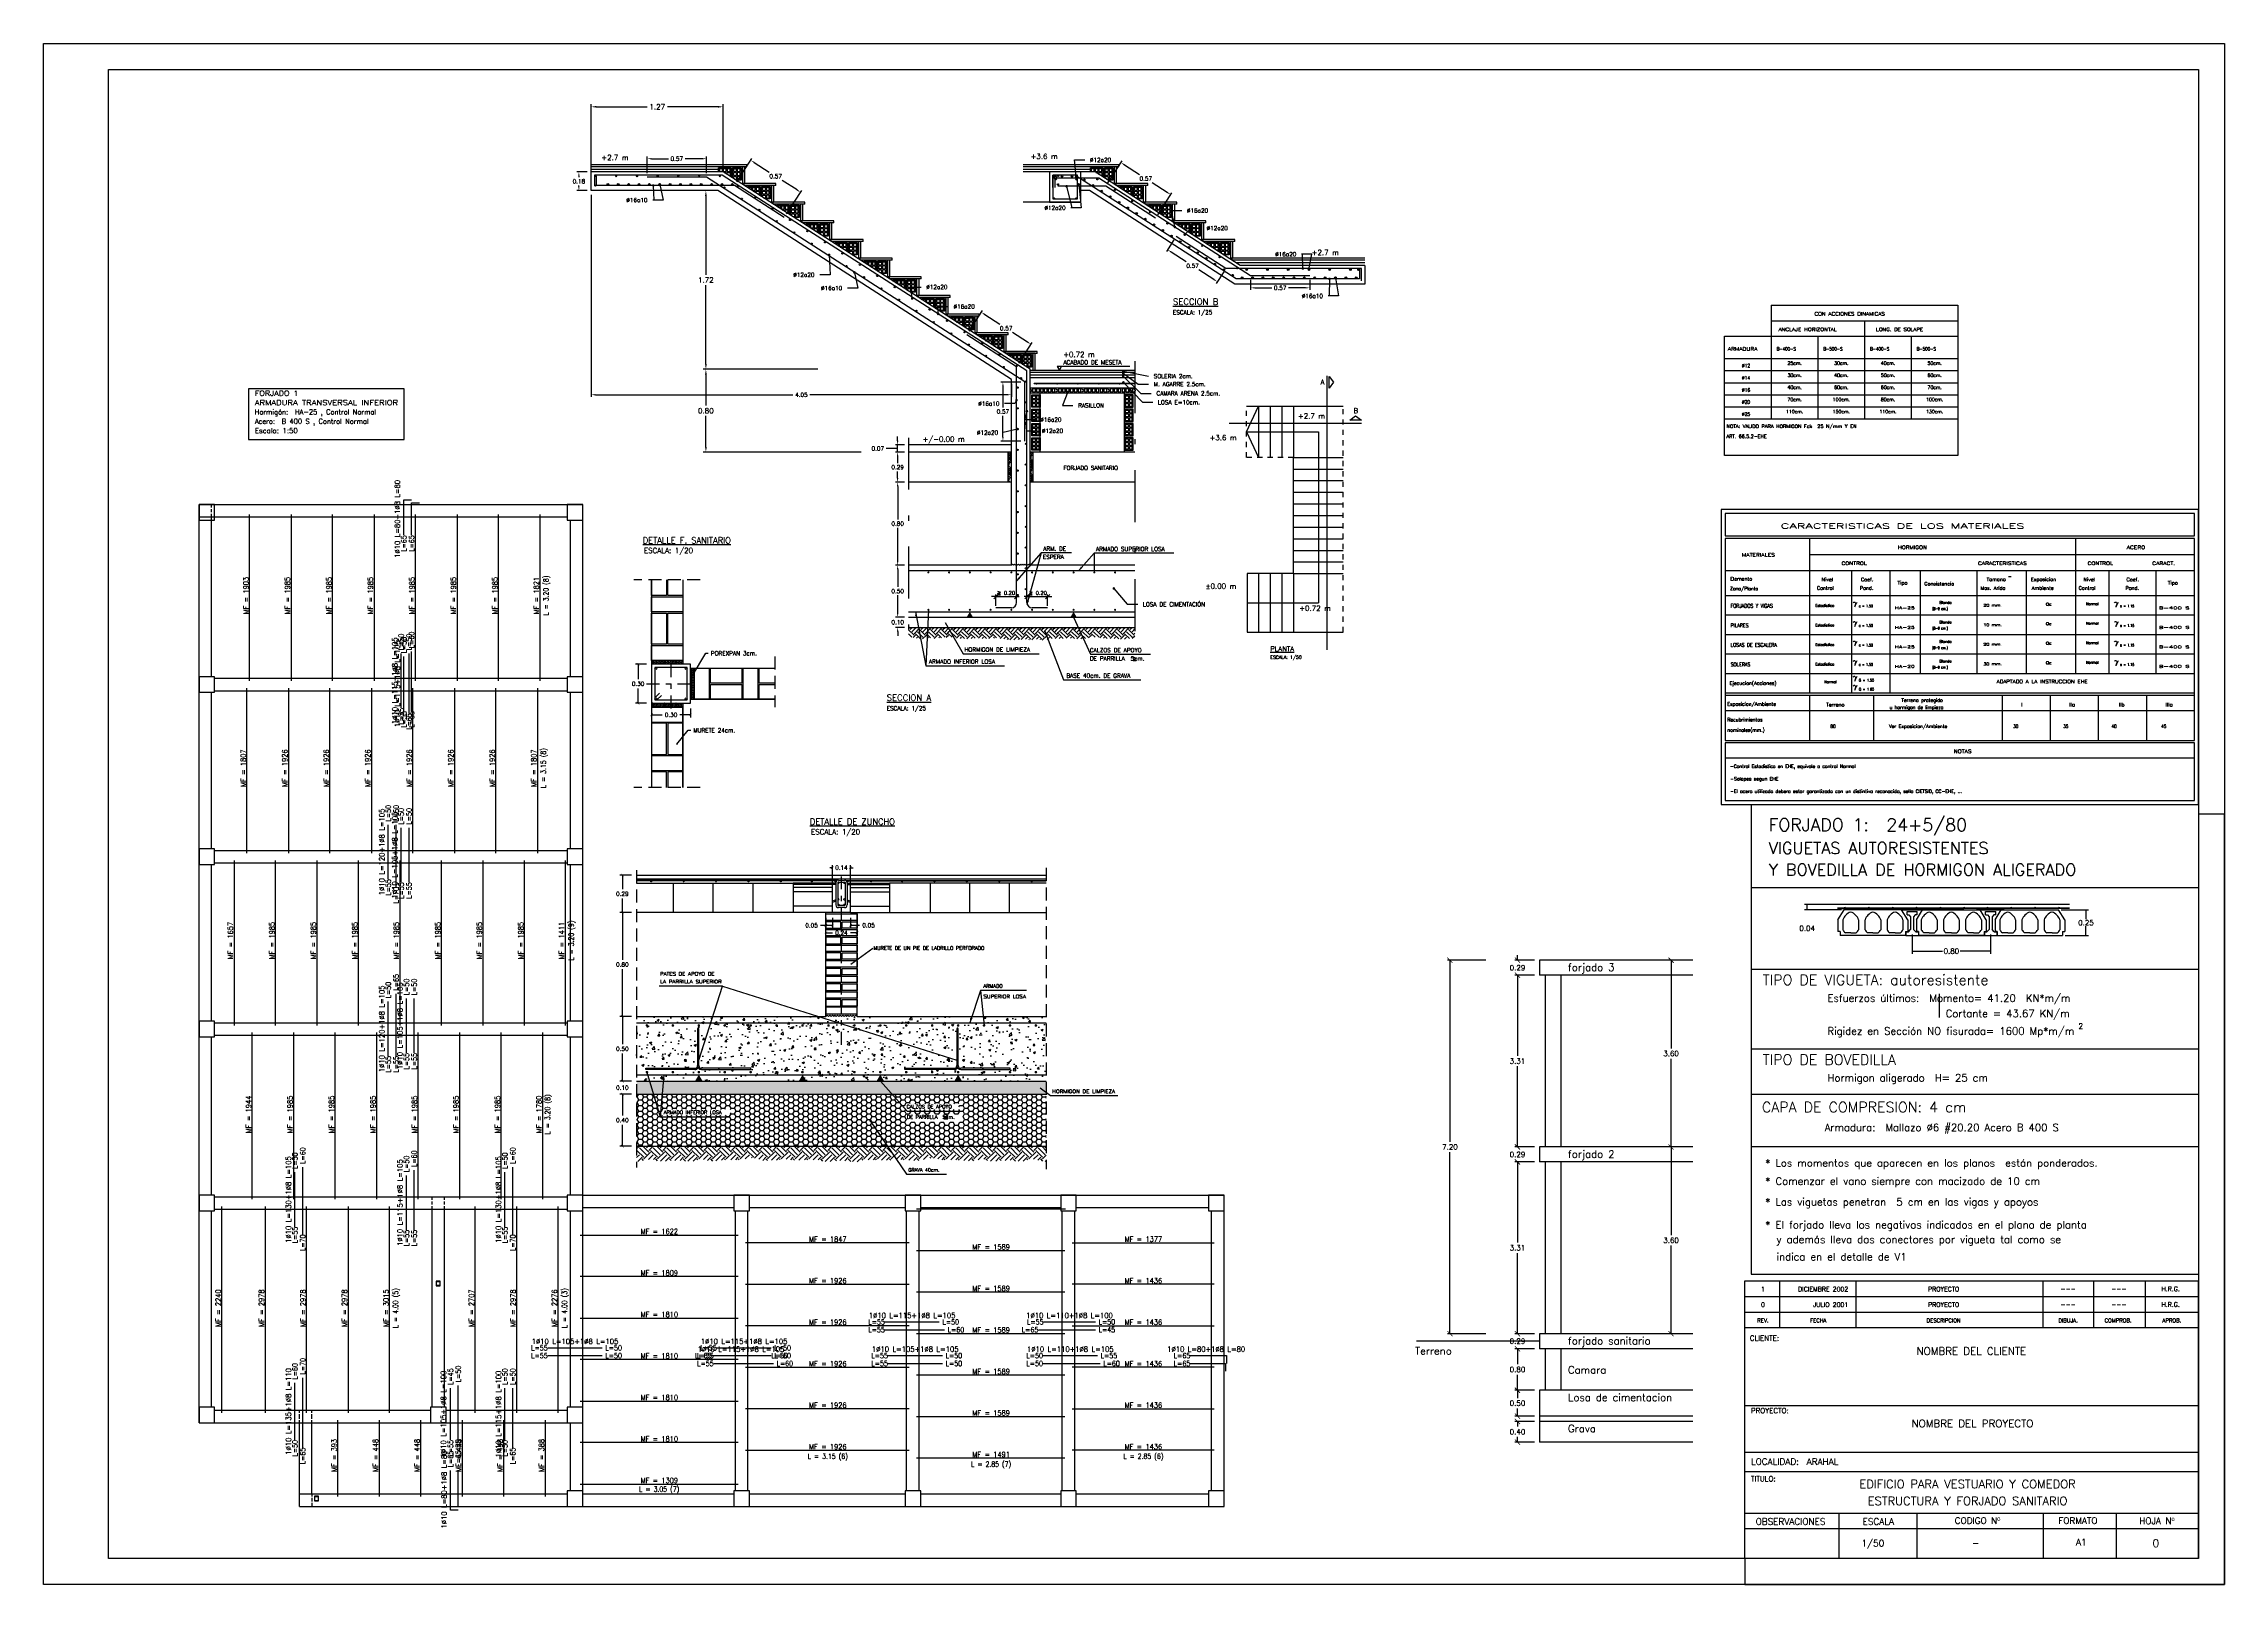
# Model space of a CAD drawing. Header units: millimetres. Extents: x 811 to 853.1, y 350.8 to 380.5.
import ezdxf
from ezdxf.enums import TextEntityAlignment as Align

# ---------------------------------------------------------------- set-up
doc = ezdxf.new("R2010")
doc.units = ezdxf.units.MM
for name, pattern in [('CYPELINEA', [0]), ('DASHDOT', [1, 0.5, -0.25, 0, -0.25]), ('TRAZO_Y_PUNTO2', [0.5, 0.25, -0.125, 0, -0.125]), ('TRAZOS', [0.75, 0.5, -0.25]), ('TRAZOS2', [0.375, 0.25, -0.125])]:
    doc.linetypes.add(name, pattern=pattern)
for name, color, linetype in [('0-CYPE0', 1, 'CYPELINEA'), ('0-CYPE1', 2, 'CYPELINEA'), ('0-CYPE2', 4, 'CYPELINEA'), ('0-CYPE3', 5, 'CYPELINEA'), ('0-CYPE4', 6, 'CYPELINEA'), ('01', 1, 'Continuous'), ('013', 2, 'Continuous'), ('015', 1, 'Continuous'), ('03', 4, 'Continuous'), ('06', 6, 'Continuous'), ('AMARILLO', 2, 'Continuous'), ('ARM_DENTRO_VIGA', 4, 'Continuous'), ('ARM_ESTRIBOS', 5, 'Continuous'), ('ARMADURA', 7, 'Continuous'), ('AUXILIAR', 3, 'Continuous'), ('COTAS', 7, 'Continuous'), ('FINO', 9, 'Continuous'), ('M', 2, 'Continuous'), ('MAGENTA', 9, 'Continuous'), ('MUROS', 4, 'Continuous'), ('PA_NERV_UNI', 7, 'CYPELINEA'), ('PILAR_RECT', 2, 'CYPELINEA'), ('PUERTAS', 3, 'Continuous'), ('ROJO', 1, 'Continuous'), ('SEC_BARRAS', 3, 'CYPELINEA'), ('SEC_CONTORNOS', 2, 'Continuous'), ('SEC_DIM_VIGA', 3, 'CYPELINEA'), ('SEC_ESTRIBO', 2, 'CYPELINEA'), ('SECCION', 2, 'Continuous'), ('TABLAS', 1, 'CYPELINEA'), ('TEXTO', 1, 'Continuous'), ('UNI_BARRAS', 5, 'CYPELINEA'), ('UNI_DIAM', 3, 'CYPELINEA'), ('UNI_LEXT', 3, 'CYPELINEA'), ('UNI_LONGIT', 3, 'CYPELINEA'), ('UNI_MOMENTOS', 3, 'CYPELINEA'), ('VIGAS', 5, 'CYPELINEA')]:
    doc.layers.add(name, color=color, linetype=linetype)
doc.styles.add('ROMANS', font='romans')
doc.styles.add('ROMANT', font='ROMANT.SHX')
doc.styles.get("Standard").update_dxf_attribs({"font": 'romans.shx'})
doc.dimstyles.new('1-50', dxfattribs={"dimtxt": 0.1, "dimasz": 0.02, "dimexe": 0.05, "dimexo": 0.05, "dimgap": 0.02, "dimtad": 0, "dimtih": 1, "dimtoh": 1, "dimzin": 0, "dimdsep": 46, "dimtxsty": 'ROMANS', "dimblk": 'PUNTO', "dimblk1": 'ARCHTICK', "dimblk2": 'ARCHTICK', "dimsah": 1, "dimcen": 1.5, "dimclrd": 6, "dimclre": 6, "dimclrt": 7, "dimadec": 0, "dimazin": 0, "dimtfac": 43.75, "dimtix": 1, "dimtofl": 0, "dimtmove": 2, "dimatfit": 3, "dimldrblk": 'ARCHTICK', "dimfxl": 1, "dimtolj": 1, "dimtzin": 0, "dimarcsym": 0})
doc.dimstyles.new('ANTONIO', dxfattribs={"dimscale": 0.05, "dimtxt": 2, "dimasz": 2, "dimexe": 1, "dimexo": 2, "dimgap": 1, "dimtad": 0, "dimtih": 1, "dimtoh": 1, "dimzin": 0, "dimdsep": 46, "dimtxsty": 'Standard', "dimblk": 'ARCHTICK', "dimcen": 0.5, "dimclrd": 2, "dimclre": 2, "dimclrt": 3, "dimadec": 0, "dimazin": 0, "dimtfac": 1, "dimtofl": 0, "dimtmove": 0, "dimatfit": 3, "dimldrblk": 'ARCHTICK', "dimfxl": 1, "dimtolj": 1, "dimtzin": 0, "dimarcsym": 0})
doc.dimstyles.new('ANTONIO20', dxfattribs={"dimscale": 0.05, "dimtxt": 1.6, "dimasz": 1, "dimexe": 1, "dimexo": 2, "dimgap": 1, "dimtad": 0, "dimtih": 1, "dimtoh": 1, "dimlfac": 0.4, "dimzin": 0, "dimdsep": 46, "dimtxsty": 'Standard', "dimblk": 'ARCHTICK', "dimcen": 0.5, "dimclrd": 1, "dimclre": 1, "dimclrt": 4, "dimadec": 0, "dimazin": 0, "dimtfac": 1, "dimtofl": 0, "dimtmove": 0, "dimatfit": 3, "dimldrblk": 'DOTSMALL', "dimfxl": 1, "dimtolj": 1, "dimtzin": 0, "dimarcsym": 0})
doc.dimstyles.new('ANTONIO25', dxfattribs={"dimscale": 0.05, "dimtxt": 2, "dimasz": 2, "dimexe": 1, "dimexo": 2, "dimgap": 1, "dimtad": 0, "dimtih": 1, "dimtoh": 1, "dimlfac": 0.5, "dimzin": 0, "dimdsep": 46, "dimtxsty": 'Standard', "dimcen": 0.5, "dimclrd": 2, "dimclre": 2, "dimclrt": 3, "dimadec": 0, "dimazin": 0, "dimtfac": 1, "dimtofl": 0, "dimtmove": 0, "dimatfit": 3, "dimldrblk": 'DOTSMALL', "dimfxl": 1, "dimtolj": 1, "dimtzin": 0, "dimarcsym": 0})

# ---------------------------------------------------------------- blocks, each defined once
blk = doc.blocks.new('_ArchTick')
at = {"color": 0, "linetype": 'Continuous', "const_width": 0.15}
blk.add_lwpolyline([(-0.5, -0.5), (0.5, 0.5)], dxfattribs=at)
blk = doc.blocks.new('*D11')
at = {"layer": 'COTAS', "color": 1, "linetype": 'Continuous'}
for p, q in [((822.346, 360.233), (822.121, 360.233)), ((822.171, 360.233), (822.171, 359.823)), ((822.171, 359.233), (822.171, 359.643)), ((822.346, 359.233), (822.121, 359.233))]:
    blk.add_line(p, q, dxfattribs=at)
at = {"layer": 'Defpoints', "color": 0, "linetype": 'Continuous'}
for p in [(822.446, 360.233), (822.171, 359.233), (822.446, 359.233)]:
    blk.add_point(p, dxfattribs=at)
at = {"layer": 'COTAS', "color": 1, "linetype": 'Continuous', "xscale": 0.05, "yscale": 0.05, "zscale": 0.05}
for p, rotation in [((822.171, 360.233), 90), ((822.171, 359.233), 270)]:
    blk.add_blockref('_ArchTick', p, dxfattribs=dict(at, rotation=rotation))
at = {"layer": 'COTAS', "color": 4, "linetype": 'Continuous', "insert": (822.171, 359.733), "char_height": 0.08, "attachment_point": 5}
blk.add_mtext('\\A1;0.40', dxfattribs=at)
blk = doc.blocks.new('_DotSmall')
at = {"layer": '06', "color": 0, "const_width": 0.5}
blk.add_lwpolyline([(-0.0625, 0, 1), (0.0625, 0, 1)], format="xyb", close=True, dxfattribs=at)
blk = doc.blocks.new('*D12')
at = {"layer": 'COTAS', "color": 1, "linetype": 'Continuous'}
for p, q in [((822.346, 364.458), (822.121, 364.458)), ((822.171, 364.458), (822.171, 364.186)), ((822.346, 363.733), (822.121, 363.733)), ((822.171, 363.733), (822.171, 364.006))]:
    blk.add_line(p, q, dxfattribs=at)
at = {"layer": 'Defpoints', "color": 0, "linetype": 'Continuous'}
for p in [(822.171, 364.458), (822.446, 364.458), (822.446, 363.733)]:
    blk.add_point(p, dxfattribs=at)
at = {"layer": 'COTAS', "color": 1, "linetype": 'Continuous', "xscale": 0.05, "yscale": 0.05, "zscale": 0.05}
for p, rotation in [((822.171, 364.458), 90), ((822.171, 363.733), 270)]:
    blk.add_blockref('_ArchTick', p, dxfattribs=dict(at, rotation=rotation))
at = {"layer": 'COTAS', "color": 4, "linetype": 'Continuous', "insert": (822.171, 364.096), "char_height": 0.08, "attachment_point": 5}
blk.add_mtext('\\A1;0.29', dxfattribs=at)
blk = doc.blocks.new('*D13')
at = {"layer": 'COTAS', "color": 1, "linetype": 'Continuous'}
for p, q in [((822.346, 363.733), (822.121, 363.733)), ((822.171, 363.733), (822.171, 362.823)), ((822.171, 361.733), (822.171, 362.643)), ((822.346, 361.733), (822.121, 361.733))]:
    blk.add_line(p, q, dxfattribs=at)
at = {"layer": 'Defpoints', "color": 0, "linetype": 'Continuous'}
for p in [(822.171, 363.733), (822.446, 363.733), (822.446, 361.733)]:
    blk.add_point(p, dxfattribs=at)
at = {"layer": 'COTAS', "color": 1, "linetype": 'Continuous', "xscale": 0.05, "yscale": 0.05, "zscale": 0.05}
for p, rotation in [((822.171, 363.733), 90), ((822.171, 361.733), 270)]:
    blk.add_blockref('_ArchTick', p, dxfattribs=dict(at, rotation=rotation))
at = {"layer": 'COTAS', "color": 4, "linetype": 'Continuous', "insert": (822.171, 362.733), "char_height": 0.08, "attachment_point": 5}
blk.add_mtext('\\A1;0.80', dxfattribs=at)
blk = doc.blocks.new('*D14')
at = {"layer": 'COTAS', "color": 1, "linetype": 'Continuous'}
for p, q in [((822.346, 361.733), (822.121, 361.733)), ((822.171, 361.733), (822.171, 361.198)), ((822.171, 360.483), (822.171, 361.018)), ((822.346, 360.483), (822.121, 360.483))]:
    blk.add_line(p, q, dxfattribs=at)
at = {"layer": 'Defpoints', "color": 0, "linetype": 'Continuous'}
for p in [(822.171, 361.733), (822.446, 361.733), (822.446, 360.483)]:
    blk.add_point(p, dxfattribs=at)
at = {"layer": 'COTAS', "color": 1, "linetype": 'Continuous', "xscale": 0.05, "yscale": 0.05, "zscale": 0.05}
for p, rotation in [((822.171, 361.733), 90), ((822.171, 360.483), 270)]:
    blk.add_blockref('_ArchTick', p, dxfattribs=dict(at, rotation=rotation))
at = {"layer": 'COTAS', "color": 4, "linetype": 'Continuous', "insert": (822.171, 361.108), "char_height": 0.08, "attachment_point": 5}
blk.add_mtext('\\A1;0.50', dxfattribs=at)
blk = doc.blocks.new('*D15')
at = {"layer": 'COTAS', "color": 1, "linetype": 'Continuous', "lineweight": -2}
for p, q in [((822.346, 360.483), (822.121, 360.483)), ((822.171, 360.483), (822.171, 360.533)), ((822.346, 360.233), (822.121, 360.233)), ((822.171, 360.233), (822.171, 360.183))]:
    blk.add_line(p, q, dxfattribs=at)
at = {"layer": 'Defpoints', "color": 0, "linetype": 'Continuous'}
for p in [(822.171, 360.483), (822.446, 360.483), (822.446, 360.233)]:
    blk.add_point(p, dxfattribs=at)
at = {"layer": 'COTAS', "color": 1, "linetype": 'Continuous', "lineweight": -2, "xscale": 0.05, "yscale": 0.05, "zscale": 0.05}
for p, rotation in [((822.171, 360.483), 270), ((822.171, 360.233), 90)]:
    blk.add_blockref('_ArchTick', p, dxfattribs=dict(at, rotation=rotation))
at = {"layer": 'COTAS', "color": 4, "linetype": 'Continuous', "insert": (822.171, 360.358), "char_height": 0.08, "attachment_point": 5}
blk.add_mtext('\\A1;0.10', dxfattribs=at)
blk = doc.blocks.new('A1H')
at = {"layer": '015'}
blk.add_lwpolyline([(-831, -10), (-831, 584), (10, 584), (10, -10)], close=True, dxfattribs=at)
for points in [[(10, -10), (10, 287), (0, 287)], [(-175, 0), (-175, -10), (10, -10)]]:
    blk.add_lwpolyline(points, dxfattribs=at)
at = {"layer": '06'}
blk.add_lwpolyline([(-806, 0), (-806, 574), (0, 574), (0, 0)], close=True, dxfattribs=at)
blk = doc.blocks.new('*D16')
at = {"layer": 'COTAS', "color": 1, "linetype": 'Continuous', "lineweight": -2}
for p, q in [((826.096, 363.358), (826.096, 363.395)), ((826.096, 363.345), (826.222, 363.345)), ((826.696, 363.345), (826.57, 363.345)), ((826.696, 363.358), (826.696, 363.395))]:
    blk.add_line(p, q, dxfattribs=at)
at = {"layer": 'Defpoints', "color": 0, "linetype": 'Continuous'}
for p in [(826.696, 363.345), (826.096, 363.258), (826.696, 363.258)]:
    blk.add_point(p, dxfattribs=at)
at = {"layer": 'COTAS', "color": 1, "linetype": 'Continuous', "lineweight": -2, "xscale": 0.05, "yscale": 0.05, "zscale": 0.05, "rotation": 180}
blk.add_blockref('_ArchTick', (826.096, 363.345), dxfattribs=at)
at = {"layer": 'COTAS', "color": 1, "linetype": 'Continuous', "lineweight": -2, "xscale": 0.05, "yscale": 0.05, "zscale": 0.05}
blk.add_blockref('_ArchTick', (826.696, 363.345), dxfattribs=at)
at = {"layer": 'COTAS', "color": 4, "linetype": 'Continuous', "insert": (826.396, 363.345), "char_height": 0.08, "attachment_point": 5}
blk.add_mtext('\\A1;0.24', dxfattribs=at)
blk = doc.blocks.new('*D17')
at = {"layer": 'COTAS', "color": 1, "linetype": 'Continuous', "lineweight": -2}
for p, q in [((826.221, 364.599), (826.171, 364.599)), ((826.221, 364.169), (826.221, 364.649)), ((826.571, 364.169), (826.571, 364.649)), ((826.571, 364.599), (826.621, 364.599))]:
    blk.add_line(p, q, dxfattribs=at)
at = {"layer": 'Defpoints', "color": 0, "linetype": 'Continuous'}
for p in [(826.571, 364.599), (826.221, 364.069), (826.571, 364.069)]:
    blk.add_point(p, dxfattribs=at)
at = {"layer": 'COTAS', "color": 1, "linetype": 'Continuous', "lineweight": -2, "xscale": 0.05, "yscale": 0.05, "zscale": 0.05}
blk.add_blockref('_ArchTick', (826.221, 364.599), dxfattribs=at)
at = {"layer": 'COTAS', "color": 1, "linetype": 'Continuous', "lineweight": -2, "xscale": 0.05, "yscale": 0.05, "zscale": 0.05, "rotation": 180}
blk.add_blockref('_ArchTick', (826.571, 364.599), dxfattribs=at)
at = {"layer": 'COTAS', "color": 4, "linetype": 'Continuous', "insert": (826.396, 364.599), "char_height": 0.08, "attachment_point": 5}
blk.add_mtext('\\A1;0.14', dxfattribs=at)
blk = doc.blocks.new('*D18')
at = {"layer": 'COTAS', "color": 1, "linetype": 'Continuous', "lineweight": -2}
for p, q in [((826.096, 363.488), (825.99, 363.488)), ((826.096, 363.633), (826.096, 363.438)), ((826.221, 363.488), (826.096, 363.488)), ((826.221, 363.633), (826.221, 363.438))]:
    blk.add_line(p, q, dxfattribs=at)
at = {"layer": 'Defpoints', "color": 0, "linetype": 'Continuous'}
for p in [(826.096, 363.733), (826.221, 363.733), (826.221, 363.488)]:
    blk.add_point(p, dxfattribs=at)
at = {"layer": 'COTAS', "color": 1, "linetype": 'Continuous', "lineweight": -2, "xscale": 0.05, "yscale": 0.05, "zscale": 0.05, "rotation": 180}
blk.add_blockref('_ArchTick', (826.096, 363.488), dxfattribs=at)
at = {"layer": 'COTAS', "color": 1, "linetype": 'Continuous', "lineweight": -2, "xscale": 0.05, "yscale": 0.05, "zscale": 0.05}
blk.add_blockref('_ArchTick', (826.221, 363.488), dxfattribs=at)
at = {"layer": 'COTAS', "color": 4, "linetype": 'Continuous', "insert": (825.819, 363.488), "char_height": 0.08, "attachment_point": 5}
blk.add_mtext('\\A1;0.05', dxfattribs=at)
blk = doc.blocks.new('*D19')
at = {"layer": 'COTAS', "color": 1, "linetype": 'Continuous', "lineweight": -2}
for p, q in [((826.571, 363.633), (826.571, 363.439)), ((826.571, 363.489), (826.696, 363.489)), ((826.696, 363.633), (826.696, 363.439)), ((826.696, 363.489), (826.746, 363.489))]:
    blk.add_line(p, q, dxfattribs=at)
at = {"layer": 'Defpoints', "color": 0, "linetype": 'Continuous'}
for p in [(826.571, 363.733), (826.696, 363.733), (826.696, 363.489)]:
    blk.add_point(p, dxfattribs=at)
at = {"layer": 'COTAS', "color": 1, "linetype": 'Continuous', "lineweight": -2, "xscale": 0.05, "yscale": 0.05, "zscale": 0.05, "rotation": 180}
blk.add_blockref('_ArchTick', (826.571, 363.489), dxfattribs=at)
at = {"layer": 'COTAS', "color": 1, "linetype": 'Continuous', "lineweight": -2, "xscale": 0.05, "yscale": 0.05, "zscale": 0.05}
blk.add_blockref('_ArchTick', (826.696, 363.489), dxfattribs=at)
at = {"layer": 'COTAS', "color": 4, "linetype": 'Continuous', "insert": (826.918, 363.489), "char_height": 0.08, "attachment_point": 5}
blk.add_mtext('\\A1;0.05', dxfattribs=at)
blk = doc.blocks.new('*D20')
at = {"layer": '015', "color": 1, "linetype": 'Continuous', "lineweight": -2}
for p, q in [((822.635, 368.52), (822.424, 368.52)), ((822.474, 368.52), (822.474, 368.235)), ((822.474, 367.77), (822.474, 368.055)), ((822.635, 367.77), (822.424, 367.77))]:
    blk.add_line(p, q, dxfattribs=at)
at = {"layer": 'Defpoints', "color": 0, "linetype": 'Continuous'}
for p in [(822.474, 368.52), (822.735, 368.52), (822.735, 367.77)]:
    blk.add_point(p, dxfattribs=at)
at = {"layer": '015', "color": 1, "linetype": 'Continuous', "lineweight": -2, "xscale": 0.05, "yscale": 0.05, "zscale": 0.05}
for p, rotation in [((822.474, 368.52), 90), ((822.474, 367.77), 270)]:
    blk.add_blockref('_ArchTick', p, dxfattribs=dict(at, rotation=rotation))
at = {"layer": '015', "color": 4, "linetype": 'Continuous', "insert": (822.474, 368.145), "char_height": 0.08, "attachment_point": 5}
blk.add_mtext('\\A1;0.30', dxfattribs=at)
blk = doc.blocks.new('*D21')
at = {"layer": '015', "color": 1, "linetype": 'Continuous', "lineweight": -2}
for p, q in [((822.735, 367.67), (822.735, 367.496)), ((822.735, 367.546), (822.938, 367.546)), ((823.485, 367.546), (823.282, 367.546)), ((823.485, 367.67), (823.485, 367.496))]:
    blk.add_line(p, q, dxfattribs=at)
at = {"layer": 'Defpoints', "color": 0, "linetype": 'Continuous'}
for p in [(822.735, 367.77), (823.485, 367.77), (823.485, 367.546)]:
    blk.add_point(p, dxfattribs=at)
at = {"layer": '015', "color": 1, "linetype": 'Continuous', "lineweight": -2, "xscale": 0.05, "yscale": 0.05, "zscale": 0.05, "rotation": 180}
blk.add_blockref('_ArchTick', (822.735, 367.546), dxfattribs=at)
at = {"layer": '015', "color": 1, "linetype": 'Continuous', "lineweight": -2, "xscale": 0.05, "yscale": 0.05, "zscale": 0.05}
blk.add_blockref('_ArchTick', (823.485, 367.546), dxfattribs=at)
at = {"layer": '015', "color": 4, "linetype": 'Continuous', "insert": (823.11, 367.546), "char_height": 0.08, "attachment_point": 5}
blk.add_mtext('\\A1;0.30', dxfattribs=at)
blk = doc.blocks.new('*D25')
at = {"layer": 'Defpoints', "color": 0}
for p in [(847.041, 363.364), (848.554, 363.364), (848.554, 362.991)]:
    blk.add_point(p, dxfattribs=at)
at = {"layer": 'TEXTO', "color": 6, "lineweight": -2}
for p, q in [((847.041, 363.314), (847.041, 362.941)), ((848.554, 363.314), (848.554, 362.941)), ((847.041, 362.991), (847.625, 362.991)), ((848.554, 362.991), (847.97, 362.991))]:
    blk.add_line(p, q, dxfattribs=at)
at = {"layer": 'TEXTO', "color": 6, "lineweight": -2, "xscale": 0.02, "yscale": 0.02, "zscale": 0.02, "rotation": 180}
blk.add_blockref('_ArchTick', (847.041, 362.991), dxfattribs=at)
at = {"layer": 'TEXTO', "color": 6, "lineweight": -2, "xscale": 0.02, "yscale": 0.02, "zscale": 0.02}
blk.add_blockref('_ArchTick', (848.554, 362.991), dxfattribs=at)
at = {"layer": 'TEXTO', "color": 7, "insert": (847.797, 362.991), "char_height": 0.1, "attachment_point": 5, "style": 'ROMANS'}
blk.add_mtext('\\A1;0.80', dxfattribs=at)
blk = doc.blocks.new('PUNTO')
at = {"layer": 'M', "color": 0, "linetype": 'ByBlock'}
blk.add_line((-0.5, 0), (-1, 0), dxfattribs=at)
at = {"layer": 'M', "color": 0, "linetype": 'ByBlock', "const_width": 0.5}
blk.add_lwpolyline([(-0.25, 0, 1), (0.25, 0, 1)], format="xyb", close=True, dxfattribs=at)
blk = doc.blocks.new('*D26')
at = {"layer": 'Defpoints', "color": 0}
for p in [(849.866, 363.789), (850.392, 363.789), (849.941, 363.289)]:
    blk.add_point(p, dxfattribs=at)
at = {"layer": 'SECCION', "color": 6, "lineweight": -2}
for p, q in [((849.916, 363.789), (850.442, 363.789)), ((850.392, 363.789), (850.392, 363.609)), ((850.392, 363.289), (850.392, 363.469)), ((849.991, 363.289), (850.442, 363.289))]:
    blk.add_line(p, q, dxfattribs=at)
at = {"layer": 'SECCION', "color": 6, "lineweight": -2, "xscale": 0.02, "yscale": 0.02, "zscale": 0.02}
for p, rotation in [((850.392, 363.789), 90), ((850.392, 363.289), 270)]:
    blk.add_blockref('_ArchTick', p, dxfattribs=dict(at, rotation=rotation))
at = {"layer": 'SECCION', "color": 7, "insert": (850.392, 363.539), "char_height": 0.1, "attachment_point": 5, "style": 'ROMANS'}
blk.add_mtext('\\A1;0.25', dxfattribs=at)
blk = doc.blocks.new('*D27')
at = {"layer": 'Defpoints', "color": 0}
for p in [(845.017, 363.889), (845.729, 363.889), (845.729, 363.789)]:
    blk.add_point(p, dxfattribs=at)
at = {"layer": 'SECCION', "color": 6, "lineweight": -2}
for p, q in [((845.679, 363.889), (844.967, 363.889)), ((845.679, 363.789), (844.967, 363.789)), ((845.017, 363.789), (845.017, 363.889))]:
    blk.add_line(p, q, dxfattribs=at)
at = {"layer": 'SECCION', "color": 6, "lineweight": -2, "xscale": 0.02, "yscale": 0.02, "zscale": 0.02}
for p, rotation in [((845.017, 363.889), 90), ((845.017, 363.789), 270)]:
    blk.add_blockref('_ArchTick', p, dxfattribs=dict(at, rotation=rotation))
at = {"layer": 'SECCION', "color": 7, "insert": (845.017, 363.43), "char_height": 0.1, "attachment_point": 5, "style": 'ROMANS'}
blk.add_mtext('\\A1;0.04', dxfattribs=at)
blk = doc.blocks.new('*D69')
at = {"layer": 'COTAS', "color": 2, "lineweight": -2}
for p, q in [((-548.558, 271.679), (-548.558, 271.583)), ((-547.988, 271.679), (-547.988, 271.583)), ((-548.518, 271.603), (-548.354, 271.603)), ((-548.028, 271.603), (-548.192, 271.603))]:
    blk.add_line(p, q, dxfattribs=at)
at = {"layer": 'COTAS', "color": 2}
for points in [[(-548.518, 271.609), (-548.518, 271.596), (-548.558, 271.603)], [(-548.028, 271.609), (-548.028, 271.596), (-547.988, 271.603)]]:
    blk.add_solid(points, dxfattribs=at)
at = {"layer": 'Defpoints', "color": 0}
for p in [(-548.558, 271.719), (-547.988, 271.719), (-547.988, 271.603)]:
    blk.add_point(p, dxfattribs=at)
at = {"layer": 'COTAS', "color": 3, "insert": (-548.273, 271.603), "char_height": 0.04, "attachment_point": 5}
blk.add_mtext('\\A1;0.57', dxfattribs=at)
blk = doc.blocks.new('*D68')
at = {"layer": 'COTAS', "color": 2, "lineweight": -2}
for p, q in [((-549.297, 272.064), (-549.369, 271.953)), ((-549.324, 271.948), (-549.18, 271.855)), ((-548.912, 271.683), (-549.056, 271.775)), ((-548.818, 271.756), (-548.889, 271.644))]:
    blk.add_line(p, q, dxfattribs=at)
at = {"layer": 'COTAS', "color": 2}
for points in [[(-549.321, 271.953), (-549.328, 271.942), (-549.358, 271.969)], [(-548.908, 271.688), (-548.916, 271.677), (-548.878, 271.661)]]:
    blk.add_solid(points, dxfattribs=at)
at = {"layer": 'Defpoints', "color": 0}
for p in [(-549.275, 272.098), (-548.878, 271.661), (-548.796, 271.789)]:
    blk.add_point(p, dxfattribs=at)
at = {"layer": 'COTAS', "color": 3, "insert": (-549.118, 271.815), "char_height": 0.04, "attachment_point": 5}
blk.add_mtext('\\A1;0.57', dxfattribs=at)
blk = doc.blocks.new('*D67')
at = {"layer": 'COTAS', "color": 2, "lineweight": -2}
for p, q in [((-549.933, 272.615), (-549.797, 272.826)), ((-549.774, 272.788), (-549.63, 272.696)), ((-549.362, 272.523), (-549.506, 272.616)), ((-549.453, 272.307), (-549.317, 272.518))]:
    blk.add_line(p, q, dxfattribs=at)
at = {"layer": 'COTAS', "color": 2}
for points in [[(-549.77, 272.794), (-549.778, 272.782), (-549.808, 272.81)], [(-549.358, 272.529), (-549.365, 272.517), (-549.328, 272.501)]]:
    blk.add_solid(points, dxfattribs=at)
at = {"layer": 'Defpoints', "color": 0}
for p in [(-549.954, 272.582), (-549.328, 272.501), (-549.475, 272.273)]:
    blk.add_point(p, dxfattribs=at)
at = {"layer": 'COTAS', "color": 3, "insert": (-549.568, 272.656), "char_height": 0.04, "attachment_point": 5}
blk.add_mtext('\\A1;0.57', dxfattribs=at)
blk = doc.blocks.new('*D66')
at = {"layer": 'COTAS', "color": 2, "lineweight": -2}
for p, q in [((-550.774, 270.695), (-550.966, 270.695)), ((-550.946, 270.655), (-550.946, 270.45)), ((-550.946, 270.165), (-550.946, 270.37)), ((-550.774, 270.125), (-550.966, 270.125))]:
    blk.add_line(p, q, dxfattribs=at)
at = {"layer": 'COTAS', "color": 2}
for points in [[(-550.952, 270.655), (-550.939, 270.655), (-550.946, 270.695)], [(-550.952, 270.165), (-550.939, 270.165), (-550.946, 270.125)]]:
    blk.add_solid(points, dxfattribs=at)
at = {"layer": 'Defpoints', "color": 0}
for p in [(-550.734, 270.695), (-550.946, 270.125), (-550.734, 270.125)]:
    blk.add_point(p, dxfattribs=at)
at = {"layer": 'COTAS', "color": 3, "insert": (-550.946, 270.41), "char_height": 0.04, "attachment_point": 5}
blk.add_mtext('\\A1;0.57', dxfattribs=at)
blk = doc.blocks.new('*D65')
at = {"layer": 'COTAS', "color": 2, "lineweight": -2}
for p, q in [((-551.272, 271.184), (-551.144, 271.383)), ((-551.121, 271.345), (-550.977, 271.252)), ((-550.709, 271.08), (-550.853, 271.172)), ((-550.793, 270.875), (-550.664, 271.075))]:
    blk.add_line(p, q, dxfattribs=at)
at = {"layer": 'COTAS', "color": 2}
for points in [[(-551.117, 271.351), (-551.124, 271.339), (-551.154, 271.367)], [(-550.705, 271.086), (-550.712, 271.074), (-550.675, 271.058)]]:
    blk.add_solid(points, dxfattribs=at)
at = {"layer": 'Defpoints', "color": 0}
for p in [(-551.294, 271.15), (-550.675, 271.058), (-550.814, 270.842)]:
    blk.add_point(p, dxfattribs=at)
at = {"layer": 'COTAS', "color": 3, "insert": (-550.915, 271.212), "char_height": 0.04, "attachment_point": 5}
blk.add_mtext('\\A1;0.57', dxfattribs=at)
blk = doc.blocks.new('*D64')
at = {"layer": 'COTAS', "color": 2, "lineweight": -2}
for p, q in [((-553.511, 272.623), (-553.365, 272.849)), ((-553.343, 272.811), (-553.199, 272.718)), ((-552.93, 272.546), (-553.074, 272.638)), ((-553.031, 272.315), (-552.886, 272.541))]:
    blk.add_line(p, q, dxfattribs=at)
at = {"layer": 'COTAS', "color": 2}
for points in [[(-553.339, 272.816), (-553.346, 272.805), (-553.376, 272.832)], [(-552.927, 272.551), (-552.934, 272.54), (-552.897, 272.524)]]:
    blk.add_solid(points, dxfattribs=at)
at = {"layer": 'Defpoints', "color": 0}
for p in [(-553.533, 272.589), (-552.897, 272.524), (-553.053, 272.281)]:
    blk.add_point(p, dxfattribs=at)
at = {"layer": 'COTAS', "color": 3, "insert": (-553.137, 272.678), "char_height": 0.04, "attachment_point": 5}
blk.add_mtext('\\A1;0.57', dxfattribs=at)
blk = doc.blocks.new('*D63')
at = {"layer": 'COTAS', "color": 2, "lineweight": -2}
for p, q in [((-554.375, 272.709), (-554.375, 272.867)), ((-554.335, 272.847), (-554.171, 272.847)), ((-553.845, 272.847), (-554.009, 272.847)), ((-553.805, 272.709), (-553.805, 272.867))]:
    blk.add_line(p, q, dxfattribs=at)
at = {"layer": 'COTAS', "color": 2}
for points in [[(-554.335, 272.854), (-554.335, 272.841), (-554.375, 272.847)], [(-553.845, 272.854), (-553.845, 272.841), (-553.805, 272.847)]]:
    blk.add_solid(points, dxfattribs=at)
at = {"layer": 'Defpoints', "color": 0}
for p in [(-553.805, 272.847), (-554.375, 272.669), (-553.805, 272.669)]:
    blk.add_point(p, dxfattribs=at)
at = {"layer": 'COTAS', "color": 3, "insert": (-554.09, 272.847), "char_height": 0.04, "attachment_point": 5}
blk.add_mtext('\\A1;0.57', dxfattribs=at)
blk = doc.blocks.new('A$C42172D95')
at = {"layer": 'FINO'}
for points in [[(-0.233, -0.021), (-0.233, -0.01), (-0.113, -0.01), (-0.113, -0.093), (-0.121, -0.093)], [(-0.196, -0.045), (-0.196, -0.019), (-0.224, -0.019), (-0.224, -0.027)], [(-0.179, -0.056), (-0.159, -0.056), (-0.159, -0.069)], [(-0.15, -0.075), (-0.15, -0.056), (-0.122, -0.056), (-0.122, -0.084), (-0.136, -0.084)], [(-0.098, -0.108), (-0.098, -0.01), (-0.015, -0.01), (-0.015, -0.13), (-0.064, -0.13)], [(-0.089, -0.114), (-0.089, -0.093), (-0.061, -0.093), (-0.061, -0.121), (-0.078, -0.121)]]:
    blk.add_lwpolyline(points, dxfattribs=at)
for points in [[(-0.187, -0.019), (-0.187, -0.047), (-0.159, -0.047), (-0.159, -0.019)], [(-0.15, -0.019), (-0.15, -0.047), (-0.122, -0.047), (-0.122, -0.019)], [(-0.089, -0.019), (-0.061, -0.019), (-0.061, -0.047), (-0.089, -0.047)], [(-0.089, -0.056), (-0.061, -0.056), (-0.061, -0.084), (-0.089, -0.084)], [(-0.024, -0.019), (-0.052, -0.019), (-0.052, -0.047), (-0.024, -0.047)], [(-0.024, -0.056), (-0.052, -0.056), (-0.052, -0.084), (-0.024, -0.084)], [(-0.024, -0.093), (-0.052, -0.093), (-0.052, -0.121), (-0.024, -0.121)]]:
    blk.add_lwpolyline(points, close=True, dxfattribs=at)
blk = doc.blocks.new('*D62')
at = {"layer": 'COTAS', "color": 2, "lineweight": -2}
for p, q in [((-554.915, 272.499), (-554.915, 270.552)), ((-550.864, 270.679), (-550.864, 270.552)), ((-554.875, 270.572), (-552.97, 270.572)), ((-550.904, 270.572), (-552.808, 270.572))]:
    blk.add_line(p, q, dxfattribs=at)
at = {"layer": 'COTAS', "color": 2}
for points in [[(-554.875, 270.579), (-554.875, 270.566), (-554.915, 270.572)], [(-550.904, 270.579), (-550.904, 270.566), (-550.864, 270.572)]]:
    blk.add_solid(points, dxfattribs=at)
at = {"layer": 'Defpoints', "color": 0}
for p in [(-554.915, 272.539), (-550.864, 270.719), (-554.915, 270.572)]:
    blk.add_point(p, dxfattribs=at)
at = {"layer": 'COTAS', "color": 3, "insert": (-552.889, 270.572), "char_height": 0.04, "attachment_point": 5}
blk.add_mtext('\\A1;4.05', dxfattribs=at)
blk = doc.blocks.new('12X8')
at = {"layer": 'FINO'}
for points in [[(0, 0), (0.12, 0), (0.12, 0.083), (0, 0.083)], [(0.037, 0.073), (0.037, 0.046), (0.009, 0.046), (0.009, 0.073)], [(0.037, 0.009), (0.037, 0.036), (0.009, 0.036), (0.009, 0.009)], [(0.074, 0.073), (0.074, 0.046), (0.046, 0.046), (0.046, 0.073)], [(0.074, 0.009), (0.074, 0.036), (0.046, 0.036), (0.046, 0.009)], [(0.111, 0.073), (0.111, 0.046), (0.083, 0.046), (0.083, 0.073)], [(0.111, 0.009), (0.111, 0.036), (0.083, 0.036), (0.083, 0.009)]]:
    blk.add_lwpolyline(points, close=True, dxfattribs=at)
blk = doc.blocks.new('A$C7E7A5FF0')
at = {"layer": 'MAGENTA'}
blk.add_lwpolyline([(0, 0.05), (0, 0.039, -1), (0, 0.011), (0, 0)], format="xyb", dxfattribs=at)
blk = doc.blocks.new('*D61')
at = {"layer": 'COTAS', "color": 2, "lineweight": -2}
for p, q in [((-554.955, 272.719), (-555.054, 272.719)), ((-554.955, 272.539), (-555.054, 272.539)), ((-555.034, 272.679), (-555.034, 272.669)), ((-555.034, 272.579), (-555.034, 272.589))]:
    blk.add_line(p, q, dxfattribs=at)
at = {"layer": 'COTAS', "color": 2}
for points in [[(-555.041, 272.679), (-555.028, 272.679), (-555.034, 272.719)], [(-555.041, 272.579), (-555.028, 272.579), (-555.034, 272.539)]]:
    blk.add_solid(points, dxfattribs=at)
at = {"layer": 'Defpoints', "color": 0}
for p in [(-555.034, 272.719), (-554.915, 272.719), (-554.915, 272.539)]:
    blk.add_point(p, dxfattribs=at)
at = {"layer": 'COTAS', "color": 3, "insert": (-555.034, 272.629), "char_height": 0.04, "attachment_point": 5}
blk.add_mtext('\\A1;0.18', dxfattribs=at)
blk = doc.blocks.new('r12')
at = {"layer": '03'}
h = blk.add_hatch(color=256, dxfattribs=at)
edge = h.paths.add_edge_path()
edge.add_arc((0, 0), 0.006, 0, 360)
blk.add_circle((0, 0), 0.006, dxfattribs=at)
blk = doc.blocks.new('r16')
at = {"layer": '03'}
h = blk.add_hatch(color=256, dxfattribs=at)
edge = h.paths.add_edge_path()
edge.add_arc((0, 0), 0.008, 0, 360)
blk.add_circle((0, 0), 0.008, dxfattribs=at)
blk = doc.blocks.new('*D60')
at = {"layer": 'COTAS', "color": 2, "lineweight": -2}
for p, q in [((-552.031, 270.054), (-552.071, 270.054)), ((-551.961, 270.054), (-552.031, 270.054)), ((-551.894, 270.089), (-551.981, 270.089)), ((-551.894, 270.019), (-551.981, 270.019)), ((-551.961, 270.129), (-551.961, 270.169)), ((-551.961, 270.019), (-551.961, 270.089)), ((-551.961, 269.979), (-551.961, 269.939))]:
    blk.add_line(p, q, dxfattribs=at)
at = {"layer": 'COTAS', "color": 2}
for points in [[(-551.968, 270.129), (-551.954, 270.129), (-551.961, 270.089)], [(-551.968, 269.979), (-551.954, 269.979), (-551.961, 270.019)]]:
    blk.add_solid(points, dxfattribs=at)
at = {"layer": 'Defpoints', "color": 0}
for p in [(-551.961, 270.089), (-551.854, 270.089), (-551.854, 270.019)]:
    blk.add_point(p, dxfattribs=at)
at = {"layer": 'COTAS', "color": 3, "insert": (-552.152, 270.054), "char_height": 0.04, "attachment_point": 5}
blk.add_mtext('\\A1;0.07', dxfattribs=at)
blk = doc.blocks.new('*D59')
at = {"layer": 'COTAS', "color": 2, "lineweight": -2}
for p, q in [((-551.894, 270.019), (-551.981, 270.019)), ((-551.961, 269.979), (-551.961, 269.914)), ((-551.961, 269.769), (-551.961, 269.834)), ((-551.894, 269.729), (-551.981, 269.729))]:
    blk.add_line(p, q, dxfattribs=at)
at = {"layer": 'COTAS', "color": 2}
for points in [[(-551.968, 269.979), (-551.954, 269.979), (-551.961, 270.019)], [(-551.968, 269.769), (-551.954, 269.769), (-551.961, 269.729)]]:
    blk.add_solid(points, dxfattribs=at)
at = {"layer": 'Defpoints', "color": 0}
for p in [(-551.961, 270.019), (-551.854, 270.019), (-551.854, 269.729)]:
    blk.add_point(p, dxfattribs=at)
at = {"layer": 'COTAS', "color": 3, "insert": (-551.961, 269.874), "char_height": 0.04, "attachment_point": 5}
blk.add_mtext('\\A1;0.29', dxfattribs=at)
blk = doc.blocks.new('*D58')
at = {"layer": 'COTAS', "color": 2, "lineweight": -2}
for p, q in [((-551.894, 269.729), (-551.981, 269.729)), ((-551.961, 269.689), (-551.961, 269.369)), ((-551.961, 268.969), (-551.961, 269.289)), ((-551.894, 268.929), (-551.981, 268.929))]:
    blk.add_line(p, q, dxfattribs=at)
at = {"layer": 'COTAS', "color": 2}
for points in [[(-551.968, 269.689), (-551.954, 269.689), (-551.961, 269.729)], [(-551.968, 268.969), (-551.954, 268.969), (-551.961, 268.929)]]:
    blk.add_solid(points, dxfattribs=at)
at = {"layer": 'Defpoints', "color": 0}
for p in [(-551.961, 269.729), (-551.854, 269.729), (-551.854, 268.929)]:
    blk.add_point(p, dxfattribs=at)
at = {"layer": 'COTAS', "color": 3, "insert": (-551.961, 269.329), "char_height": 0.04, "attachment_point": 5}
blk.add_mtext('\\A1;0.80', dxfattribs=at)
blk = doc.blocks.new('*D57')
at = {"layer": 'COTAS', "color": 2, "lineweight": -2}
for p, q in [((-551.894, 268.929), (-551.981, 268.929)), ((-551.961, 268.889), (-551.961, 268.719)), ((-551.961, 268.469), (-551.961, 268.639)), ((-551.894, 268.429), (-551.981, 268.429))]:
    blk.add_line(p, q, dxfattribs=at)
at = {"layer": 'COTAS', "color": 2}
for points in [[(-551.968, 268.889), (-551.954, 268.889), (-551.961, 268.929)], [(-551.968, 268.469), (-551.954, 268.469), (-551.961, 268.429)]]:
    blk.add_solid(points, dxfattribs=at)
at = {"layer": 'Defpoints', "color": 0}
for p in [(-551.961, 268.929), (-551.854, 268.929), (-551.854, 268.429)]:
    blk.add_point(p, dxfattribs=at)
at = {"layer": 'COTAS', "color": 3, "insert": (-551.961, 268.679), "char_height": 0.04, "attachment_point": 5}
blk.add_mtext('\\A1;0.50', dxfattribs=at)
blk = doc.blocks.new('*D56')
at = {"layer": 'COTAS', "color": 2, "lineweight": -2}
for p, q in [((-551.961, 268.469), (-551.961, 268.509)), ((-551.894, 268.429), (-551.981, 268.429)), ((-551.894, 268.329), (-551.981, 268.329)), ((-551.961, 268.289), (-551.961, 268.249))]:
    blk.add_line(p, q, dxfattribs=at)
at = {"layer": 'COTAS', "color": 2}
for points in [[(-551.968, 268.469), (-551.954, 268.469), (-551.961, 268.429)], [(-551.968, 268.289), (-551.954, 268.289), (-551.961, 268.329)]]:
    blk.add_solid(points, dxfattribs=at)
at = {"layer": 'Defpoints', "color": 0}
for p in [(-551.961, 268.429), (-551.854, 268.429), (-551.854, 268.329)]:
    blk.add_point(p, dxfattribs=at)
at = {"layer": 'COTAS', "color": 3, "insert": (-551.961, 268.379), "char_height": 0.04, "attachment_point": 5}
blk.add_mtext('\\A1;0.10', dxfattribs=at)
blk = doc.blocks.new('*D74')
at = {"color": 2, "lineweight": -2}
for p, q in [((821.572, 378.11), (821.572, 379.316)), ((824.117, 378.11), (824.117, 379.316)), ((821.672, 379.266), (822.649, 379.266)), ((824.017, 379.266), (823.04, 379.266))]:
    blk.add_line(p, q, dxfattribs=at)
at = {"color": 2}
for points in [[(821.672, 379.283), (821.672, 379.25), (821.572, 379.266)], [(824.017, 379.283), (824.017, 379.25), (824.117, 379.266)]]:
    blk.add_solid(points, dxfattribs=at)
at = {"layer": 'Defpoints', "color": 0}
for p in [(821.572, 379.266), (821.572, 378.01), (824.117, 378.01)]:
    blk.add_point(p, dxfattribs=at)
at = {"color": 3, "insert": (822.844, 379.266), "char_height": 0.1, "attachment_point": 5}
blk.add_mtext('\\A1;1.27', dxfattribs=at)
blk = doc.blocks.new('*D75')
at = {"color": 2, "lineweight": -2}
for p, q in [((823.911, 377.65), (823.732, 377.65)), ((823.782, 377.55), (823.782, 376.028)), ((823.782, 374.306), (823.782, 375.828)), ((825.891, 374.206), (823.732, 374.206))]:
    blk.add_line(p, q, dxfattribs=at)
at = {"color": 2}
for points in [[(823.766, 377.55), (823.799, 377.55), (823.782, 377.65)], [(823.766, 374.306), (823.799, 374.306), (823.782, 374.206)]]:
    blk.add_solid(points, dxfattribs=at)
at = {"layer": 'Defpoints', "color": 0}
for p in [(824.011, 377.65), (823.782, 374.206), (825.991, 374.206)]:
    blk.add_point(p, dxfattribs=at)
at = {"color": 3, "insert": (823.782, 375.928), "char_height": 0.1, "attachment_point": 5}
blk.add_mtext('\\A1;1.72', dxfattribs=at)
blk = doc.blocks.new('*D76')
at = {"color": 2, "lineweight": -2}
for p, q in [((825.941, 374.206), (823.732, 374.206)), ((823.782, 374.106), (823.782, 373.508)), ((823.782, 372.71), (823.782, 373.308)), ((826.773, 372.61), (823.732, 372.61))]:
    blk.add_line(p, q, dxfattribs=at)
at = {"color": 2}
for points in [[(823.766, 374.106), (823.799, 374.106), (823.782, 374.206)], [(823.766, 372.71), (823.799, 372.71), (823.782, 372.61)]]:
    blk.add_solid(points, dxfattribs=at)
at = {"layer": 'Defpoints', "color": 0}
for p in [(826.041, 374.206), (823.782, 372.61), (826.873, 372.61)]:
    blk.add_point(p, dxfattribs=at)
at = {"color": 3, "insert": (823.782, 373.408), "char_height": 0.1, "attachment_point": 5}
blk.add_mtext('\\A1;0.80', dxfattribs=at)
blk = doc.blocks.new('*D77')
at = {"color": 2}
for p, q in [((839.758, 354.526), (839.381, 354.526)), ((839.431, 354.526), (839.431, 354.376)), ((839.431, 354.026), (839.431, 354.176)), ((839.758, 354.026), (839.381, 354.026))]:
    blk.add_line(p, q, dxfattribs=at)
at = {"layer": 'Defpoints', "color": 0}
for p in [(839.431, 354.526), (839.858, 354.526), (839.858, 354.026)]:
    blk.add_point(p, dxfattribs=at)
at = {"color": 2, "xscale": 0.1, "yscale": 0.1, "zscale": 0.1}
for p, rotation in [((839.431, 354.526), 90), ((839.431, 354.026), 270)]:
    blk.add_blockref('_ArchTick', p, dxfattribs=dict(at, rotation=rotation))
at = {"color": 3, "insert": (839.431, 354.276), "char_height": 0.1, "attachment_point": 5}
blk.add_mtext('\\A1;0.50', dxfattribs=at)
blk = doc.blocks.new('*D78')
at = {"color": 2}
for p, q in [((839.758, 355.326), (839.381, 355.326)), ((839.431, 355.326), (839.431, 355.026)), ((839.758, 354.526), (839.381, 354.526)), ((839.431, 354.526), (839.431, 354.826))]:
    blk.add_line(p, q, dxfattribs=at)
at = {"layer": 'Defpoints', "color": 0}
for p in [(839.431, 355.326), (839.858, 355.326), (839.858, 354.526)]:
    blk.add_point(p, dxfattribs=at)
at = {"color": 2, "xscale": 0.1, "yscale": 0.1, "zscale": 0.1}
for p, rotation in [((839.431, 355.326), 90), ((839.431, 354.526), 270)]:
    blk.add_blockref('_ArchTick', p, dxfattribs=dict(at, rotation=rotation))
at = {"color": 3, "insert": (839.431, 354.926), "char_height": 0.1, "attachment_point": 5}
blk.add_mtext('\\A1;0.80', dxfattribs=at)
blk = doc.blocks.new('*D79')
at = {"color": 2}
for p, q in [((839.758, 355.616), (839.381, 355.616)), ((839.758, 355.326), (839.381, 355.326)), ((839.431, 355.616), (839.431, 355.716)), ((839.431, 355.326), (839.431, 355.226))]:
    blk.add_line(p, q, dxfattribs=at)
at = {"layer": 'Defpoints', "color": 0}
for p in [(839.431, 355.616), (839.858, 355.616), (839.858, 355.326)]:
    blk.add_point(p, dxfattribs=at)
at = {"color": 2, "xscale": 0.1, "yscale": 0.1, "zscale": 0.1}
for p, rotation in [((839.431, 355.616), 270), ((839.431, 355.326), 90)]:
    blk.add_blockref('_ArchTick', p, dxfattribs=dict(at, rotation=rotation))
at = {"color": 3, "insert": (839.431, 355.471), "char_height": 0.1, "attachment_point": 5}
blk.add_mtext('\\A1;0.29', dxfattribs=at)
blk = doc.blocks.new('*D80')
at = {"color": 2}
for p, q in [((839.758, 358.926), (839.381, 358.926)), ((839.431, 358.926), (839.431, 357.371)), ((839.431, 355.616), (839.431, 357.171)), ((839.758, 355.616), (839.381, 355.616))]:
    blk.add_line(p, q, dxfattribs=at)
at = {"layer": 'Defpoints', "color": 0}
for p in [(839.431, 358.926), (839.858, 358.926), (839.858, 355.616)]:
    blk.add_point(p, dxfattribs=at)
at = {"color": 2, "xscale": 0.1, "yscale": 0.1, "zscale": 0.1}
for p, rotation in [((839.431, 358.926), 90), ((839.431, 355.616), 270)]:
    blk.add_blockref('_ArchTick', p, dxfattribs=dict(at, rotation=rotation))
at = {"color": 3, "insert": (839.431, 357.271), "char_height": 0.1, "attachment_point": 5}
blk.add_mtext('\\A1;3.31', dxfattribs=at)
blk = doc.blocks.new('*D81')
at = {"color": 2}
for p, q in [((839.758, 359.216), (839.381, 359.216)), ((839.431, 359.216), (839.431, 359.316)), ((839.758, 358.926), (839.381, 358.926)), ((839.431, 358.926), (839.431, 358.826))]:
    blk.add_line(p, q, dxfattribs=at)
at = {"layer": 'Defpoints', "color": 0}
for p in [(839.431, 359.216), (839.858, 359.216), (839.858, 358.926)]:
    blk.add_point(p, dxfattribs=at)
at = {"color": 2, "xscale": 0.1, "yscale": 0.1, "zscale": 0.1}
for p, rotation in [((839.431, 359.216), 270), ((839.431, 358.926), 90)]:
    blk.add_blockref('_ArchTick', p, dxfattribs=dict(at, rotation=rotation))
at = {"color": 3, "insert": (839.431, 359.071), "char_height": 0.1, "attachment_point": 5}
blk.add_mtext('\\A1;0.29', dxfattribs=at)
blk = doc.blocks.new('*D82')
at = {"color": 2}
for p, q in [((839.758, 362.526), (839.381, 362.526)), ((839.431, 362.526), (839.431, 360.971)), ((839.431, 359.216), (839.431, 360.771)), ((839.758, 359.216), (839.381, 359.216))]:
    blk.add_line(p, q, dxfattribs=at)
at = {"layer": 'Defpoints', "color": 0}
for p in [(839.431, 362.526), (839.858, 362.526), (839.858, 359.216)]:
    blk.add_point(p, dxfattribs=at)
at = {"color": 2, "xscale": 0.1, "yscale": 0.1, "zscale": 0.1}
for p, rotation in [((839.431, 362.526), 90), ((839.431, 359.216), 270)]:
    blk.add_blockref('_ArchTick', p, dxfattribs=dict(at, rotation=rotation))
at = {"color": 3, "insert": (839.431, 360.871), "char_height": 0.1, "attachment_point": 5}
blk.add_mtext('\\A1;3.31', dxfattribs=at)
blk = doc.blocks.new('*D83')
at = {"color": 2}
for p, q in [((839.431, 362.816), (839.431, 362.916)), ((839.758, 362.816), (839.381, 362.816)), ((839.758, 362.526), (839.381, 362.526)), ((839.431, 362.526), (839.431, 362.426))]:
    blk.add_line(p, q, dxfattribs=at)
at = {"layer": 'Defpoints', "color": 0}
for p in [(839.431, 362.816), (839.858, 362.816), (839.858, 362.526)]:
    blk.add_point(p, dxfattribs=at)
at = {"color": 2, "xscale": 0.1, "yscale": 0.1, "zscale": 0.1}
for p, rotation in [((839.431, 362.816), 270), ((839.431, 362.526), 90)]:
    blk.add_blockref('_ArchTick', p, dxfattribs=dict(at, rotation=rotation))
at = {"color": 3, "insert": (839.431, 362.671), "char_height": 0.1, "attachment_point": 5}
blk.add_mtext('\\A1;0.29', dxfattribs=at)
blk = doc.blocks.new('*D84')
at = {"color": 2, "lineweight": -2}
for p, q in [((839.758, 353.926), (839.381, 353.926)), ((839.431, 353.926), (839.431, 353.826)), ((839.758, 353.526), (839.381, 353.526)), ((839.431, 353.526), (839.431, 353.626))]:
    blk.add_line(p, q, dxfattribs=at)
at = {"layer": 'Defpoints', "color": 0}
for p in [(839.858, 353.926), (839.431, 353.526), (839.858, 353.526)]:
    blk.add_point(p, dxfattribs=at)
at = {"color": 2, "lineweight": -2, "xscale": 0.1, "yscale": 0.1, "zscale": 0.1}
for p, rotation in [((839.431, 353.926), 90), ((839.431, 353.526), 270)]:
    blk.add_blockref('_ArchTick', p, dxfattribs=dict(at, rotation=rotation))
at = {"color": 3, "insert": (839.431, 353.726), "char_height": 0.1, "attachment_point": 5}
blk.add_mtext('\\A1;0.40', dxfattribs=at)
blk = doc.blocks.new('*D85')
at = {"color": 2, "lineweight": -2}
for p, q in [((838.818, 362.816), (838.079, 362.816)), ((838.129, 362.816), (838.129, 359.316)), ((838.129, 355.616), (838.129, 359.116)), ((838.818, 355.616), (838.079, 355.616))]:
    blk.add_line(p, q, dxfattribs=at)
at = {"layer": 'Defpoints', "color": 0}
for p in [(838.918, 362.816), (838.129, 355.616), (838.918, 355.616)]:
    blk.add_point(p, dxfattribs=at)
at = {"color": 2, "lineweight": -2, "xscale": 0.1, "yscale": 0.1, "zscale": 0.1}
for p, rotation in [((838.129, 362.816), 90), ((838.129, 355.616), 270)]:
    blk.add_blockref('_ArchTick', p, dxfattribs=dict(at, rotation=rotation))
at = {"color": 3, "insert": (838.129, 359.216), "char_height": 0.1, "attachment_point": 5}
blk.add_mtext('\\A1;7.20', dxfattribs=at)
blk = doc.blocks.new('*D86')
at = {"color": 2, "lineweight": -2}
for p, q in [((842.712, 362.816), (842.342, 362.816)), ((842.392, 362.816), (842.392, 361.116)), ((842.392, 359.216), (842.392, 360.916)), ((842.712, 359.216), (842.342, 359.216))]:
    blk.add_line(p, q, dxfattribs=at)
at = {"layer": 'Defpoints', "color": 0}
for p in [(842.812, 362.816), (842.392, 359.216), (842.812, 359.216)]:
    blk.add_point(p, dxfattribs=at)
at = {"color": 2, "lineweight": -2, "xscale": 0.1, "yscale": 0.1, "zscale": 0.1}
for p, rotation in [((842.392, 362.816), 90), ((842.392, 359.216), 270)]:
    blk.add_blockref('_ArchTick', p, dxfattribs=dict(at, rotation=rotation))
at = {"color": 3, "insert": (842.392, 361.016), "char_height": 0.1, "attachment_point": 5}
blk.add_mtext('\\A1;3.60', dxfattribs=at)
blk = doc.blocks.new('*D87')
at = {"color": 2, "lineweight": -2}
for p, q in [((842.712, 359.216), (842.342, 359.216)), ((842.392, 359.216), (842.392, 357.516)), ((842.392, 355.616), (842.392, 357.316)), ((842.712, 355.616), (842.342, 355.616))]:
    blk.add_line(p, q, dxfattribs=at)
at = {"layer": 'Defpoints', "color": 0}
for p in [(842.812, 359.216), (842.392, 355.616), (842.812, 355.616)]:
    blk.add_point(p, dxfattribs=at)
at = {"color": 2, "lineweight": -2, "xscale": 0.1, "yscale": 0.1, "zscale": 0.1}
for p, rotation in [((842.392, 359.216), 90), ((842.392, 355.616), 270)]:
    blk.add_blockref('_ArchTick', p, dxfattribs=dict(at, rotation=rotation))
at = {"color": 3, "insert": (842.392, 357.416), "char_height": 0.1, "attachment_point": 5}
blk.add_mtext('\\A1;3.60', dxfattribs=at)
blk = doc.blocks.new('A$C360A4587')
at = {"layer": 'PILAR_RECT'}
for p, q in [((0.3, 17.7005), (0, 17.7005)), ((0, 17.7005), (0, 17.4005)), ((0.3, 17.4005), (0.3, 17.7005)), ((7.1, 17.7005), (7.1, 17.4005)), ((7.4, 17.7005), (7.1, 17.7005)), ((7.4, 17.4005), (7.4, 17.7005)), ((0, 17.4005), (0.3, 17.4005)), ((7.1, 17.4005), (7.4, 17.4005)), ((0.3, 14.3805), (0, 14.3805)), ((0, 14.3805), (0, 14.0805)), ((0.3, 14.0805), (0.3, 14.3805)), ((7.1, 14.3805), (7.1, 14.0805)), ((7.4, 14.3805), (7.1, 14.3805)), ((7.4, 14.0805), (7.4, 14.3805)), ((0, 14.0805), (0.3, 14.0805)), ((7.1, 14.0805), (7.4, 14.0805)), ((0.3, 11.0605), (0, 11.0605)), ((0, 11.0605), (0, 10.7605)), ((0.3, 10.7605), (0.3, 11.0605)), ((7.1, 11.0605), (7.1, 10.7605)), ((7.4, 11.0605), (7.1, 11.0605)), ((7.4, 10.7605), (7.4, 11.0605)), ((0, 10.7605), (0.3, 10.7605)), ((7.1, 10.7605), (7.4, 10.7605)), ((0.3, 7.7405), (0, 7.7405)), ((0, 7.7405), (0, 7.4405)), ((0.3, 7.4405), (0.3, 7.7405)), ((7.1, 7.7405), (7.1, 7.4405)), ((7.4, 7.7405), (7.1, 7.7405)), ((7.4, 7.4405), (7.4, 7.7405)), ((0, 7.4405), (0.3, 7.4405)), ((7.1, 7.4405), (7.4, 7.4405)), ((0.3, 4.388), (0, 4.388)), ((0, 4.388), (0, 4.088)), ((0.3, 4.088), (0.3, 4.388)), ((7.1, 4.388), (7.1, 4.088)), ((7.4, 4.388), (7.1, 4.388)), ((7.4, 4.088), (7.4, 4.388)), ((10.6145, 4.388), (10.3145, 4.388)), ((10.3145, 4.388), (10.3145, 4.088)), ((10.6145, 4.088), (10.6145, 4.388)), ((13.6145, 4.388), (13.6145, 4.088)), ((13.9145, 4.388), (13.6145, 4.388)), ((13.9145, 4.088), (13.9145, 4.388)), ((16.9145, 4.388), (16.6145, 4.388)), ((16.6145, 4.388), (16.6145, 4.088)), ((16.9145, 4.088), (16.9145, 4.388)), ((19.4645, 4.388), (19.4645, 4.088)), ((19.7645, 4.388), (19.4645, 4.388)), ((19.7645, 4.088), (19.7645, 4.388)), ((0, 4.088), (0.3, 4.088)), ((7.1, 4.088), (7.4, 4.088)), ((10.3145, 4.088), (10.6145, 4.088)), ((13.6145, 4.088), (13.9145, 4.088)), ((16.6145, 4.088), (16.9145, 4.088)), ((19.4645, 4.088), (19.7645, 4.088)), ((0.3, 0.3), (0, 0.3)), ((0, 0.3), (0, 0)), ((0, 0), (0.3, 0)), ((0.3, 0), (0.3, 0.3)), ((4.7625, 0.3), (4.4625, 0.3)), ((4.4625, 0.3), (4.4625, 0)), ((4.4625, 0), (4.7625, 0)), ((4.7625, 0), (4.7625, 0.3)), ((7.1, 0.3), (7.1, 0)), ((7.4, 0.3), (7.1, 0.3)), ((7.1, 0), (7.4, 0)), ((7.4, 0), (7.4, 0.3)), ((7.1, -1.3125), (7.1, -1.6125)), ((7.4, -1.3125), (7.1, -1.3125)), ((7.1, -1.6125), (7.4, -1.6125)), ((7.4, -1.6125), (7.4, -1.3125)), ((10.6145, -1.3125), (10.3145, -1.3125)), ((10.3145, -1.3125), (10.3145, -1.6125)), ((10.3145, -1.6125), (10.6145, -1.6125)), ((10.6145, -1.6125), (10.6145, -1.3125)), ((13.6145, -1.3125), (13.6145, -1.6125)), ((13.9145, -1.3125), (13.6145, -1.3125)), ((13.6145, -1.6125), (13.9145, -1.6125)), ((13.9145, -1.6125), (13.9145, -1.3125)), ((16.9145, -1.3125), (16.6145, -1.3125)), ((16.6145, -1.3125), (16.6145, -1.6125)), ((16.6145, -1.6125), (16.9145, -1.6125)), ((16.9145, -1.6125), (16.9145, -1.3125)), ((19.4645, -1.3125), (19.4645, -1.6125)), ((19.7645, -1.3125), (19.4645, -1.3125)), ((19.4645, -1.6125), (19.7645, -1.6125)), ((19.7645, -1.6125), (19.7645, -1.3125))]:
    blk.add_line(p, q, dxfattribs=at)
for points in [[(4.5725, 2.73), (4.5725, 2.685), (4.5805, 2.685), (4.5805, 2.724), (4.6445, 2.724), (4.6445, 2.685), (4.6525, 2.685), (4.6525, 2.73), (4.5725, 2.73)], [(4.6525, 2.64), (4.6525, 2.685), (4.6445, 2.685), (4.6445, 2.646), (4.5805, 2.646), (4.5805, 2.685), (4.5725, 2.685), (4.5725, 2.64), (4.6525, 2.64)], [(2.225, -1.4175), (2.225, -1.4625), (2.233, -1.4625), (2.233, -1.4235), (2.297, -1.4235), (2.297, -1.4625), (2.305, -1.4625), (2.305, -1.4175), (2.225, -1.4175)], [(2.305, -1.5075), (2.305, -1.4625), (2.297, -1.4625), (2.297, -1.5015), (2.233, -1.5015), (2.233, -1.4625), (2.225, -1.4625), (2.225, -1.5075), (2.305, -1.5075)]]:
    blk.add_lwpolyline(points, dxfattribs=at)
blk = doc.blocks.new('A$C01FB47B7')
at = {"layer": '013'}
blk.add_hatch(color=256, dxfattribs=at).paths.add_polyline_path([(4.646, 5.158, 1), (4.634, 5.158, 1)])
h = blk.add_hatch(color=256, dxfattribs=at)
edge = h.paths.add_edge_path()
edge.add_arc((4.676, 5.164), 0.006, 0, 360)
h = blk.add_hatch(color=256, dxfattribs=at)
edge = h.paths.add_edge_path()
edge.add_arc((4.716, 5.16), 0.008, 0, 360)
h = blk.add_hatch(color=256, dxfattribs=at)
edge = h.paths.add_edge_path()
edge.add_arc((4.812, 5.16), 0.008, 0, 360)
h = blk.add_hatch(color=256, dxfattribs=at)
edge = h.paths.add_edge_path()
edge.add_arc((4.852, 5.156), 0.006, 0, 360)
at = {"layer": 'FINO'}
h = blk.add_hatch(dxfattribs=at)
h.set_pattern_fill('HOUND', color=256, scale=0.2, angle=45, style=0)
h.set_pattern_definition([(45, (555.09154, -267.517409), (0.0265165043, 0.04419417382), [0.2, -0.1]), (135, (555.09154, -267.517409), (0.0265165043, -0.04419417382), [0.2, -0.1])])
h.paths.add_polyline_path([(4.437, 2.502), (4.407, 2.502), (4.407, 2.212), (4.437, 2.212)])
h.paths.add_polyline_path([(4.227, 2.502), (4.197, 2.502), (4.197, 2.212), (4.227, 2.212)])
at = {"layer": '01'}
for p, q in [((3.289, 0.738), (3.237, 0.79)), ((3.269, 0.718), (3.237, 0.75)), ((3.25, 0.804), (3.242, 0.812)), ((3.25, 0.791), (3.27, 0.812)), ((3.269, 0.771), (3.31, 0.812)), ((3.279, 0.714), (3.303, 0.738)), ((3.289, 0.751), (3.342, 0.804)), ((3.355, 0.699), (3.303, 0.751)), ((3.312, 0.708), (3.322, 0.718)), ((3.375, 0.718), (3.322, 0.771)), ((3.395, 0.738), (3.342, 0.791)), ((3.356, 0.804), (3.348, 0.812)), ((3.356, 0.791), (3.376, 0.812)), ((3.371, 0.701), (3.409, 0.738)), ((3.375, 0.771), (3.416, 0.812)), ((3.395, 0.751), (3.448, 0.804)), ((3.449, 0.711), (3.409, 0.751)), ((3.419, 0.709), (3.428, 0.718)), ((3.482, 0.718), (3.428, 0.771)), ((3.501, 0.738), (3.448, 0.791)), ((3.462, 0.804), (3.454, 0.812)), ((3.462, 0.791), (3.482, 0.812)), ((3.482, 0.771), (3.522, 0.812)), ((3.484, 0.707), (3.515, 0.738)), ((3.501, 0.751), (3.554, 0.804)), ((3.553, 0.713), (3.515, 0.751)), ((3.527, 0.711), (3.535, 0.718)), ((3.588, 0.718), (3.535, 0.771)), ((3.607, 0.738), (3.554, 0.791)), ((3.568, 0.804), (3.56, 0.812)), ((3.568, 0.791), (3.588, 0.812)), ((3.588, 0.771), (3.617, 0.801)), ((3.6, 0.718), (3.621, 0.738)), ((3.607, 0.751), (3.629, 0.773)), ((3.617, 0.801), (3.628, 0.812)), ((3.655, 0.717), (3.621, 0.751)), ((3.629, 0.773), (3.661, 0.804)), ((3.694, 0.718), (3.641, 0.771)), ((3.655, 0.717), (3.655, 0.717)), ((3.714, 0.738), (3.661, 0.791)), ((3.674, 0.804), (3.666, 0.812)), ((3.674, 0.791), (3.694, 0.812)), ((3.694, 0.771), (3.734, 0.812)), ((3.699, 0.71), (3.727, 0.738)), ((3.714, 0.751), (3.767, 0.804)), ((3.774, 0.704), (3.727, 0.751)), ((3.736, 0.707), (3.747, 0.718)), ((3.8, 0.718), (3.747, 0.771)), ((3.82, 0.738), (3.767, 0.791)), ((3.78, 0.804), (3.772, 0.812)), ((3.78, 0.791), (3.801, 0.812)), ((3.798, 0.703), (3.833, 0.738)), ((3.8, 0.771), (3.84, 0.812)), ((3.82, 0.751), (3.873, 0.804)), ((3.877, 0.708), (3.833, 0.751)), ((3.839, 0.704), (3.853, 0.718)), ((3.906, 0.718), (3.853, 0.771)), ((3.926, 0.738), (3.873, 0.791)), ((3.886, 0.804), (3.878, 0.812)), ((3.886, 0.791), (3.907, 0.812)), ((3.906, 0.771), (3.946, 0.812)), ((3.91, 0.709), (3.939, 0.738)), ((3.926, 0.751), (3.979, 0.804)), ((3.986, 0.704), (3.939, 0.751)), ((3.947, 0.707), (3.959, 0.718)), ((4.012, 0.718), (3.959, 0.771)), ((4.032, 0.738), (3.979, 0.791)), ((3.992, 0.804), (3.985, 0.812)), ((3.992, 0.791), (4.013, 0.812)), ((4.011, 0.704), (4.045, 0.738)), ((4.012, 0.771), (4.052, 0.812)), ((4.032, 0.751), (4.085, 0.804)), ((4.085, 0.711), (4.045, 0.751)), ((4.057, 0.71), (4.065, 0.718)), ((4.118, 0.718), (4.065, 0.771)), ((4.138, 0.738), (4.085, 0.791)), ((4.098, 0.804), (4.091, 0.812)), ((4.098, 0.791), (4.119, 0.812)), ((4.118, 0.771), (4.159, 0.812)), ((4.119, 0.706), (4.151, 0.738)), ((4.138, 0.751), (4.191, 0.804)), ((4.204, 0.698), (4.151, 0.751)), ((4.153, 0.701), (4.171, 0.718)), ((4.224, 0.718), (4.171, 0.771)), ((4.188, 0.696), (4.191, 0.698)), ((4.244, 0.738), (4.191, 0.791)), ((4.204, 0.804), (4.197, 0.812)), ((4.204, 0.791), (4.225, 0.812)), ((4.213, 0.694), (4.257, 0.738)), ((4.224, 0.771), (4.265, 0.812)), ((4.244, 0.751), (4.297, 0.804)), ((4.252, 0.693), (4.277, 0.718)), ((4.31, 0.698), (4.257, 0.751)), ((4.33, 0.718), (4.277, 0.771)), ((4.294, 0.696), (4.297, 0.698)), ((4.35, 0.738), (4.297, 0.791)), ((4.31, 0.804), (4.303, 0.812)), ((4.31, 0.791), (4.331, 0.812)), ((4.322, 0.697), (4.363, 0.738)), ((4.33, 0.771), (4.371, 0.812)), ((4.35, 0.751), (4.403, 0.804)), ((4.416, 0.698), (4.363, 0.751)), ((4.363, 0.698), (4.383, 0.718)), ((4.436, 0.718), (4.383, 0.771)), ((4.399, 0.694), (4.403, 0.698)), ((4.456, 0.738), (4.403, 0.791)), ((4.416, 0.804), (4.409, 0.812)), ((4.416, 0.791), (4.437, 0.812)), ((4.425, 0.694), (4.469, 0.738)), ((4.436, 0.771), (4.477, 0.812)), ((4.456, 0.751), (4.509, 0.804)), ((4.522, 0.698), (4.469, 0.751)), ((4.471, 0.7), (4.489, 0.718)), ((4.542, 0.718), (4.489, 0.771)), ((4.508, 0.697), (4.509, 0.698)), ((4.562, 0.738), (4.509, 0.791)), ((4.522, 0.804), (4.515, 0.812)), ((4.522, 0.791), (4.543, 0.812)), ((4.525, 0.688), (4.568, 0.731)), ((4.542, 0.771), (4.545, 0.774)), ((4.553, 0.782), (4.583, 0.812)), ((4.562, 0.751), (4.615, 0.804)), ((4.568, 0.731), (4.575, 0.738)), ((4.573, 0.696), (4.579, 0.702)), ((4.622, 0.705), (4.575, 0.751)), ((4.579, 0.702), (4.595, 0.718)), ((4.648, 0.718), (4.595, 0.771)), ((4.668, 0.738), (4.615, 0.791)), ((4.628, 0.804), (4.621, 0.812)), ((4.628, 0.791), (4.649, 0.812)), ((4.648, 0.771), (4.666, 0.789)), ((4.648, 0.704), (4.681, 0.738)), ((4.666, 0.789), (4.689, 0.812)), ((4.668, 0.751), (4.678, 0.762)), ((4.678, 0.762), (4.721, 0.804)), ((4.684, 0.749), (4.681, 0.751)), ((4.726, 0.707), (4.684, 0.749)), ((4.689, 0.706), (4.699, 0.716)), ((4.699, 0.716), (4.701, 0.718)), ((4.754, 0.718), (4.701, 0.771)), ((4.774, 0.738), (4.721, 0.791)), ((4.734, 0.804), (4.727, 0.812)), ((4.734, 0.791), (4.755, 0.812)), ((4.754, 0.771), (4.795, 0.812)), ((4.757, 0.708), (4.787, 0.738)), ((4.774, 0.751), (4.827, 0.804)), ((4.835, 0.704), (4.787, 0.751)), ((4.797, 0.708), (4.807, 0.718)), ((4.86, 0.718), (4.807, 0.771)), ((4.88, 0.738), (4.827, 0.791)), ((4.84, 0.804), (4.833, 0.812)), ((4.84, 0.791), (4.861, 0.812)), ((4.858, 0.703), (4.894, 0.738)), ((4.86, 0.771), (4.901, 0.812)), ((4.88, 0.751), (4.933, 0.804)), ((4.941, 0.704), (4.894, 0.751)), ((4.896, 0.701), (4.913, 0.718)), ((4.966, 0.718), (4.913, 0.771)), ((4.986, 0.738), (4.933, 0.791)), ((4.947, 0.804), (4.939, 0.812)), ((4.947, 0.791), (4.967, 0.812)), ((4.966, 0.771), (5.007, 0.812)), ((4.972, 0.711), (5, 0.738)), ((4.986, 0.751), (5.039, 0.804)), ((5.034, 0.717), (5, 0.751)), ((5.073, 0.718), (5.019, 0.771)), ((5.092, 0.738), (5.039, 0.791)), ((5.053, 0.804), (5.045, 0.812)), ((5.053, 0.791), (5.073, 0.812)), ((5.073, 0.771), (5.113, 0.812)), ((5.079, 0.712), (5.106, 0.738)), ((5.092, 0.751), (5.145, 0.804)), ((5.151, 0.707), (5.106, 0.751)), ((5.115, 0.708), (5.126, 0.718)), ((5.179, 0.718), (5.126, 0.771)), ((5.198, 0.738), (5.145, 0.791)), ((5.159, 0.804), (5.151, 0.812)), ((5.159, 0.791), (5.179, 0.812)), ((5.179, 0.771), (5.219, 0.812)), ((5.18, 0.707), (5.212, 0.738)), ((5.198, 0.751), (5.251, 0.804)), ((5.262, 0.701), (5.212, 0.751)), ((5.219, 0.706), (5.232, 0.718)), ((5.285, 0.718), (5.232, 0.771)), ((5.305, 0.738), (5.251, 0.791)), ((5.265, 0.804), (5.257, 0.812)), ((5.265, 0.791), (5.285, 0.812)), ((5.279, 0.7), (5.318, 0.738)), ((5.285, 0.771), (5.325, 0.812)), ((5.305, 0.751), (5.358, 0.804)), ((5.365, 0.705), (5.318, 0.751)), ((5.318, 0.699), (5.338, 0.718)), ((5.391, 0.718), (5.338, 0.771)), ((5.411, 0.738), (5.358, 0.791)), ((5.371, 0.804), (5.363, 0.812)), ((5.371, 0.791), (5.392, 0.812)), ((5.391, 0.771), (5.417, 0.798)), ((5.393, 0.708), (5.417, 0.732)), ((5.411, 0.751), (5.417, 0.758))]:
    blk.add_line(p, q, dxfattribs=at)
at = {"layer": '013', "linetype": 'DASHDOT'}
for p, q in [((5.417, 3.377), (5.417, 0.652)), ((3.237, 2.641), (3.237, 0.672))]:
    blk.add_line(p, q, dxfattribs=at)
at = {"layer": '013'}
for p, q in [((5.37, 3.327), (4.71, 3.327)), ((4.515, 1.532), (4.277, 1.26)), ((4.515, 1.532), (4.377, 1.032)), ((4.807, 1.532), (4.515, 1.532)), ((5.024, 1.528), (4.879, 1.362)), ((5.024, 1.528), (5.027, 1.342)), ((5.795, 1.528), (5.024, 1.528)), ((4.227, 1.412), (4.237, 1.422)), ((4.237, 1.422), (4.247, 1.412)), ((4.247, 1.412), (4.257, 1.422)), ((4.257, 1.422), (4.267, 1.412)), ((4.267, 1.412), (4.277, 1.422)), ((4.277, 1.422), (4.287, 1.412)), ((4.287, 1.412), (4.297, 1.422)), ((4.297, 1.422), (4.307, 1.412)), ((4.307, 1.412), (4.317, 1.422)), ((4.317, 1.422), (4.327, 1.412)), ((4.327, 1.412), (4.337, 1.422)), ((4.337, 1.422), (4.347, 1.412)), ((4.347, 1.412), (4.357, 1.422)), ((4.357, 1.422), (4.367, 1.412)), ((4.367, 1.412), (4.377, 1.422)), ((4.377, 1.422), (4.387, 1.412)), ((4.387, 1.412), (4.397, 1.422)), ((4.397, 1.422), (4.407, 1.412)), ((4.097, 1.109), (4.037, 1.109)), ((4.057, 1.089), (4.097, 1.129)), ((4.077, 1.022), (4.077, 1.129)), ((4.077, 1.109), (4.277, 1.109)), ((4.257, 1.089), (4.297, 1.129)), ((4.257, 1.109), (4.303, 1.109)), ((4.397, 1.109), (4.351, 1.109)), ((4.357, 1.089), (4.397, 1.129)), ((4.377, 1.109), (4.577, 1.109)), ((4.557, 1.089), (4.597, 1.129)), ((4.557, 1.109), (4.617, 1.109)), ((4.577, 1.022), (4.577, 1.129)), ((3.302, 0.962), (3.404, 0.443)), ((3.427, 0.982), (3.404, 0.443)), ((3.59, 0.861), (3.761, 0.559)), ((4.827, 0.912), (4.99, 0.553)), ((4.55, 0.777), (4.729, 0.308)), ((3.404, 0.443), (4.162, 0.443)), ((3.761, 0.559), (4.495, 0.559)), ((4.99, 0.553), (5.567, 0.553)), ((4.729, 0.308), (5.475, 0.308))]:
    blk.add_line(p, q, dxfattribs=at)
at = {"layer": '013', "color": 3}
for p, q in [((4.094, 1.163), (4.121, 1.151)), ((4.094, 1.139), (4.121, 1.151)), ((4.094, 1.136), (4.121, 1.136)), ((4.094, 1.127), (4.121, 1.127)), ((4.401, 1.163), (4.428, 1.151)), ((4.401, 1.139), (4.428, 1.151)), ((4.401, 1.136), (4.428, 1.136)), ((4.401, 1.127), (4.428, 1.127))]:
    blk.add_line(p, q, dxfattribs=at)
at = {"layer": '013'}
blk.add_lwpolyline([(4.71, 3.327), (4.67, 3.327), (4.69, 3.292)], close=True, dxfattribs=at)
for points in [[(4.277, 1.26, 0, 0.02, 0), (4.304, 1.29, 0.02, 0.02, 0)], [(4.879, 1.362, 0, 0.02, 0), (4.905, 1.392, 0.02, 0.02, 0)], [(4.377, 1.032, 0, 0.02, 0), (4.388, 1.07, 0.02, 0.02, 0)], [(3.302, 0.962, 0, 0.02, 0), (3.309, 0.922, 0, 0.02, 0)]]:
    blk.add_lwpolyline(points, format="xyseb", dxfattribs=at)
for points in [[(3.797, 0.912), (3.857, 0.912), (3.827, 0.962)], [(4.857, 0.912), (4.797, 0.912), (4.827, 0.962)]]:
    blk.add_solid(points, dxfattribs=at)
at = {"layer": '015'}
for p, q in [((1.677, 5.272), (0.177, 5.272)), ((1.677, 5.252), (1.677, 5.272)), ((5.262, 5.272), (4.34, 5.272)), ((5.262, 5.252), (5.262, 5.272)), ((1.677, 5.252), (0.177, 5.252)), ((1.404, 5.227), (0.177, 5.227)), ((1.637, 5.092), (1.637, 5.252)), ((1.957, 5.092), (1.637, 5.092)), ((1.651, 5.072), (1.651, 5.092)), ((1.957, 5.072), (1.651, 5.072)), ((1.657, 5.092), (1.657, 5.252)), ((1.937, 5.092), (1.657, 5.092)), ((1.917, 4.912), (1.917, 5.072)), ((1.937, 4.912), (1.937, 5.072)), ((1.957, 5.072), (1.957, 5.092)), ((5.262, 5.252), (4.34, 5.252)), ((4.989, 5.227), (4.34, 5.227)), ((5.222, 5.092), (5.222, 5.252)), ((5.542, 5.092), (5.222, 5.092)), ((5.236, 5.072), (5.236, 5.092)), ((5.542, 5.072), (5.236, 5.072)), ((5.242, 5.092), (5.242, 5.252)), ((5.502, 4.912), (5.502, 5.072)), ((5.522, 4.912), (5.522, 5.072)), ((5.542, 5.072), (5.542, 5.092)), ((2.237, 4.912), (1.917, 4.912)), ((1.931, 4.892), (1.931, 4.912)), ((2.237, 4.892), (1.931, 4.892)), ((2.197, 4.732), (2.197, 4.892)), ((2.217, 4.732), (2.217, 4.892)), ((2.237, 4.892), (2.237, 4.912)), ((5.822, 4.912), (5.502, 4.912)), ((5.516, 4.892), (5.516, 4.912)), ((5.822, 4.892), (5.516, 4.892)), ((5.782, 4.732), (5.782, 4.892)), ((5.802, 4.732), (5.802, 4.892)), ((5.822, 4.892), (5.822, 4.912)), ((2.517, 4.732), (2.197, 4.732)), ((2.497, 4.732), (2.197, 4.732)), ((2.211, 4.712), (2.211, 4.732)), ((2.517, 4.712), (2.211, 4.712)), ((2.477, 4.552), (2.477, 4.712)), ((2.497, 4.552), (2.497, 4.712)), ((2.517, 4.712), (2.517, 4.732)), ((6.102, 4.732), (5.782, 4.732)), ((5.796, 4.712), (5.796, 4.732)), ((6.102, 4.712), (5.796, 4.712)), ((6.062, 4.552), (6.062, 4.712)), ((6.082, 4.552), (6.082, 4.712)), ((6.082, 4.552), (6.082, 4.712)), ((6.102, 4.712), (6.102, 4.732)), ((2.797, 4.552), (2.477, 4.552)), ((2.491, 4.532), (2.491, 4.552)), ((2.797, 4.532), (2.491, 4.532)), ((2.777, 4.552), (2.497, 4.552)), ((2.757, 4.372), (2.757, 4.532)), ((2.777, 4.372), (2.777, 4.532)), ((2.797, 4.532), (2.797, 4.552)), ((6.382, 4.552), (6.062, 4.552)), ((6.076, 4.532), (6.076, 4.552)), ((6.382, 4.532), (6.076, 4.532)), ((6.342, 4.372), (6.342, 4.532)), ((6.362, 4.372), (6.362, 4.532)), ((6.362, 4.372), (6.362, 4.532)), ((6.382, 4.532), (6.382, 4.552)), ((3.077, 4.372), (2.757, 4.372)), ((2.771, 4.352), (2.771, 4.372)), ((3.077, 4.352), (2.771, 4.352)), ((3.057, 4.372), (2.777, 4.372)), ((3.037, 4.192), (3.037, 4.352)), ((3.057, 4.192), (3.057, 4.352)), ((3.077, 4.352), (3.077, 4.372)), ((7.634, 4.372), (6.342, 4.372)), ((6.356, 4.352), (6.356, 4.372)), ((7.634, 4.352), (6.356, 4.352)), ((7.634, 4.327), (6.395, 4.327)), ((3.357, 4.192), (3.037, 4.192)), ((3.051, 4.172), (3.051, 4.192)), ((3.357, 4.172), (3.051, 4.172)), ((3.337, 4.192), (3.057, 4.192)), ((3.317, 4.012), (3.317, 4.172)), ((3.637, 4.012), (3.317, 4.012)), ((3.331, 3.992), (3.331, 4.012)), ((3.337, 4.012), (3.337, 4.172)), ((3.617, 4.012), (3.337, 4.012)), ((3.357, 4.172), (3.357, 4.192)), ((3.637, 3.992), (3.637, 4.012)), ((3.637, 3.992), (3.331, 3.992)), ((3.597, 3.832), (3.597, 3.992)), ((3.917, 3.832), (3.597, 3.832)), ((3.611, 3.812), (3.611, 3.832)), ((3.917, 3.812), (3.611, 3.812)), ((3.617, 3.832), (3.617, 3.992)), ((3.897, 3.832), (3.617, 3.832)), ((3.877, 3.652), (3.877, 3.812)), ((3.897, 3.652), (3.897, 3.812)), ((3.917, 3.812), (3.917, 3.832)), ((4.197, 3.652), (3.877, 3.652)), ((3.891, 3.632), (3.891, 3.652)), ((4.197, 3.632), (3.891, 3.632)), ((4.177, 3.652), (3.897, 3.652)), ((4.157, 3.472), (4.157, 3.632)), ((4.177, 3.472), (4.177, 3.632)), ((4.197, 3.632), (4.197, 3.652)), ((4.477, 3.472), (4.157, 3.472)), ((4.171, 3.452), (4.171, 3.472)), ((4.477, 3.452), (4.171, 3.452)), ((4.177, 3.472), (4.457, 3.472)), ((4.177, 3.472), (4.457, 3.472)), ((4.437, 3.292), (4.437, 3.452)), ((4.457, 3.292), (4.457, 3.452)), ((4.477, 3.452), (4.477, 3.472)), ((4.407, 3.292), (5.417, 3.292)), ((4.407, 3.272), (5.417, 3.272)), ((4.407, 3.247), (5.417, 3.247)), ((4.407, 3.222), (5.417, 3.222)), ((4.407, 3.122), (5.417, 3.122)), ((4.407, 3.072), (5.417, 3.072)), ((6.493, 2.698), (6.611, 2.946)), ((4.227, 2.572), (3.237, 2.572)), ((6.493, 2.698), (6.611, 2.451)), ((6.493, 2.698), (7.187, 2.698)), ((7.187, 2.698), (7.187, 1.049)), ((6.499, 1.049), (7.187, 1.049))]:
    blk.add_line(p, q, dxfattribs=at)
at = {"layer": '03'}
for p, q in [((3.237, 0.912), (5.417, 0.912)), ((3.237, 0.812), (5.417, 0.812))]:
    blk.add_line(p, q, dxfattribs=at)
at = {"layer": '03', "color": 3}
for p, q in [((5.401, 0.529), (5.429, 0.517)), ((5.401, 0.505), (5.429, 0.517)), ((5.401, 0.501), (5.429, 0.501)), ((5.401, 0.493), (5.429, 0.493))]:
    blk.add_line(p, q, dxfattribs=at)
at = {"layer": '03'}
for points, const_width in [([(3.432, 1.342, -1), (3.422, 1.342, -1)], 0.01), ([(3.632, 1.342, -1), (3.622, 1.342, -1)], 0.01), ([(3.832, 1.342, -1), (3.822, 1.342, -1)], 0.01), ([(4.032, 1.342, -1), (4.022, 1.342, -1)], 0.01), ([(4.232, 1.342, -1), (4.222, 1.342, -1)], 0.01), ([(4.432, 1.342, -1), (4.422, 1.342, -1)], 0.01), ([(4.632, 1.342, -1), (4.622, 1.342, -1)], 0.01), ([(4.832, 1.342, -1), (4.822, 1.342, -1)], 0.01), ([(5.032, 1.342, -1), (5.022, 1.342, -1)], 0.01), ([(5.232, 1.342, -1), (5.222, 1.342, -1)], 0.01), ([(3.432, 0.982, -1), (3.422, 0.982, -1)], 0.01), ([(3.632, 0.982, -1), (3.622, 0.982, -1)], 0.01), ([(3.832, 0.982, -1), (3.822, 0.982, -1)], 0.01), ([(4.032, 0.982, -1), (4.022, 0.982, -1)], 0.01), ([(4.232, 0.982, -1), (4.222, 0.982, -1)], 0.01), ([(4.432, 0.982, -1), (4.422, 0.982, -1)], 0.01), ([(4.632, 0.982, -1), (4.622, 0.982, -1)], 0.01), ([(4.832, 0.982, -1), (4.822, 0.982, -1)], 0.01), ([(5.032, 0.982, -1), (5.022, 0.982, -1)], 0.01), ([(5.232, 0.982, -1), (5.222, 0.982, -1)], 0.01), ([(4.554, 0.777, -1), (4.546, 0.777, -1)], 0.0075)]:
    blk.add_lwpolyline(points, format="xyb", close=True, dxfattribs=dict(at, const_width=const_width))
at = {"layer": '06'}
for p, q in [((0.207, 5.172), (0.207, 5.072)), ((1.44, 5.172), (0.207, 5.172)), ((0.227, 5.072), (0.227, 5.161)), ((1.559, 5.072), (0.227, 5.072)), ((1.287, 5.152), (0.717, 5.152)), ((4.357, 3.178), (1.287, 5.152)), ((4.377, 3.284), (1.44, 5.172)), ((2.038, 4.764), (1.559, 5.072)), ((4.626, 5.052), (4.626, 5.172)), ((4.84, 5.172), (4.626, 5.172)), ((5.137, 5.064), (4.676, 5.064)), ((5.617, 4.756), (5.137, 5.064)), ((6.296, 4.272), (5.816, 4.58)), ((7.604, 4.272), (6.296, 4.272)), ((7.604, 4.152), (7.604, 4.272)), ((4.277, 3.324), (3.798, 3.633)), ((4.277, 1.052), (4.277, 3.324)), ((4.357, 2.608), (4.357, 3.178)), ((4.377, 1.052), (4.377, 3.284)), ((3.237, 1.362), (5.417, 1.362)), ((3.237, 0.962), (5.417, 0.962)), ((4.227, 1.002), (4.077, 1.002)), ((4.577, 1.002), (4.427, 1.002))]:
    blk.add_line(p, q, dxfattribs=at)
for points in [[(7.104, 4.202), (6.534, 4.202), (5.072, 5.142), (4.646, 5.142), (4.646, 5.051)], [(7.584, 4.272), (7.584, 4.172), (6.396, 4.172), (4.84, 5.172)]]:
    blk.add_lwpolyline(points, dxfattribs=at)
for centre, start, end in [((4.227, 1.052), 270, 0), ((4.427, 1.052), 180, 270)]:
    blk.add_arc(centre, 0.05, start, end, dxfattribs=at)
at = {"layer": 'ARM_DENTRO_VIGA'}
for p, q in [((4.629, 4.948), (4.644, 4.948)), ((4.637, 4.955), (4.637, 4.94)), ((4.847, 4.948), (4.862, 4.948)), ((4.855, 4.955), (4.855, 4.94))]:
    blk.add_line(p, q, dxfattribs=at)
for centre, radius in [((4.64, 5.158), 0.006), ((4.676, 5.164), 0.006), ((4.716, 5.16), 0.008), ((4.812, 5.16), 0.008), ((4.852, 5.156), 0.006), ((4.637, 4.948), 0.005), ((4.855, 4.948), 0.005)]:
    blk.add_circle(centre, radius, dxfattribs=at)
at = {"layer": 'ARM_ESTRIBOS'}
for p, q in [((7.271, 0.597), (7.271, 3.237)), ((6.327, 2.781), (7.604, 2.781))]:
    blk.add_line(p, q, dxfattribs=at)
blk.add_lwpolyline([(4.673, 5.142), (4.644, 5.172), (4.626, 5.172), (4.626, 4.942), (4.866, 4.942), (4.866, 5.172), (4.626, 5.172), (4.626, 5.154), (4.655, 5.124)], dxfattribs=at)
for points in [[(7.291, 3.117), (7.291, 3.232), (7.333, 3.175)], [(7.604, 2.81), (7.489, 2.81), (7.546, 2.852)]]:
    blk.add_lwpolyline(points, close=True, dxfattribs=at)
at = {"layer": 'FINO'}
for p, q in [((0.177, 5.202), (0.177, 5.272)), ((4.447, 3.162), (4.447, 3.165)), ((4.447, 3.165), (5.417, 3.165)), ((4.447, 3.162), (5.417, 3.162)), ((4.505, 2.502), (4.505, 3.072)), ((5.319, 2.502), (5.319, 3.072))]:
    blk.add_line(p, q, dxfattribs=at)
for points in [[(1.404, 5.202), (1.404, 5.242), (1.524, 5.242), (1.524, 5.159), (1.516, 5.159)], [(1.459, 5.196), (1.478, 5.196), (1.478, 5.183)], [(1.487, 5.177), (1.487, 5.196), (1.515, 5.196), (1.515, 5.168), (1.502, 5.168)], [(1.539, 5.144), (1.539, 5.242), (1.622, 5.242), (1.622, 5.122), (1.574, 5.122)], [(1.549, 5.138), (1.549, 5.159), (1.576, 5.159), (1.576, 5.131), (1.559, 5.131)], [(4.989, 5.202), (4.989, 5.242), (5.109, 5.242), (5.109, 5.159), (5.101, 5.159)], [(5.043, 5.196), (5.063, 5.196), (5.063, 5.183)], [(5.072, 5.177), (5.072, 5.196), (5.1, 5.196), (5.1, 5.168), (5.086, 5.168)], [(5.124, 5.144), (5.124, 5.242), (5.207, 5.242), (5.207, 5.122), (5.158, 5.122)], [(5.133, 5.138), (5.133, 5.159), (5.161, 5.159), (5.161, 5.131), (5.144, 5.131)], [(4.204, 3.431), (4.204, 3.442), (4.324, 3.442), (4.324, 3.359), (4.316, 3.359)], [(4.241, 3.407), (4.241, 3.433), (4.214, 3.433), (4.214, 3.425)], [(4.259, 3.396), (4.278, 3.396), (4.278, 3.383)], [(4.287, 3.377), (4.287, 3.396), (4.315, 3.396), (4.315, 3.368), (4.302, 3.368)], [(4.339, 3.344), (4.339, 3.442), (4.422, 3.442), (4.422, 3.322), (4.374, 3.322)], [(4.349, 3.338), (4.349, 3.359), (4.376, 3.359), (4.376, 3.331), (4.359, 3.331)]]:
    blk.add_lwpolyline(points, dxfattribs=at)
for points in [[(1.414, 5.233), (1.414, 5.205), (1.441, 5.205), (1.441, 5.233)], [(1.45, 5.233), (1.45, 5.205), (1.478, 5.205), (1.478, 5.233)], [(1.487, 5.233), (1.487, 5.205), (1.515, 5.205), (1.515, 5.233)], [(1.549, 5.233), (1.576, 5.233), (1.576, 5.205), (1.549, 5.205)], [(1.549, 5.196), (1.576, 5.196), (1.576, 5.168), (1.549, 5.168)], [(1.613, 5.233), (1.585, 5.233), (1.585, 5.205), (1.613, 5.205)], [(1.613, 5.196), (1.585, 5.196), (1.585, 5.168), (1.613, 5.168)], [(1.613, 5.159), (1.585, 5.159), (1.585, 5.131), (1.613, 5.131)], [(4.998, 5.233), (4.998, 5.205), (5.026, 5.205), (5.026, 5.233)], [(5.035, 5.233), (5.035, 5.205), (5.063, 5.205), (5.063, 5.233)], [(5.072, 5.233), (5.072, 5.205), (5.1, 5.205), (5.1, 5.233)], [(5.133, 5.233), (5.161, 5.233), (5.161, 5.205), (5.133, 5.205)], [(5.133, 5.196), (5.161, 5.196), (5.161, 5.168), (5.133, 5.168)], [(5.198, 5.233), (5.17, 5.233), (5.17, 5.205), (5.198, 5.205)], [(5.198, 5.196), (5.17, 5.196), (5.17, 5.168), (5.198, 5.168)], [(5.198, 5.159), (5.17, 5.159), (5.17, 5.131), (5.198, 5.131)], [(4.25, 3.433), (4.25, 3.405), (4.278, 3.405), (4.278, 3.433)], [(4.287, 3.433), (4.287, 3.405), (4.315, 3.405), (4.315, 3.433)], [(4.349, 3.433), (4.376, 3.433), (4.376, 3.405), (4.349, 3.405)], [(4.349, 3.396), (4.376, 3.396), (4.376, 3.368), (4.349, 3.368)], [(4.413, 3.433), (4.385, 3.433), (4.385, 3.405), (4.413, 3.405)], [(4.413, 3.396), (4.385, 3.396), (4.385, 3.368), (4.413, 3.368)], [(4.413, 3.359), (4.385, 3.359), (4.385, 3.331), (4.413, 3.331)], [(4.431, 3.082), (4.459, 3.082), (4.459, 3.112), (4.431, 3.112)], [(4.469, 3.082), (4.497, 3.082), (4.497, 3.112), (4.469, 3.112)], [(4.507, 3.082), (4.534, 3.082), (4.534, 3.112), (4.507, 3.112)], [(4.544, 3.082), (4.572, 3.082), (4.572, 3.112), (4.544, 3.112)], [(4.582, 3.082), (4.61, 3.082), (4.61, 3.112), (4.582, 3.112)], [(4.62, 3.082), (4.647, 3.082), (4.647, 3.112), (4.62, 3.112)], [(4.681, 3.082), (4.709, 3.082), (4.709, 3.112), (4.681, 3.112)], [(4.719, 3.082), (4.747, 3.082), (4.747, 3.112), (4.719, 3.112)], [(4.757, 3.082), (4.784, 3.082), (4.784, 3.112), (4.757, 3.112)], [(4.794, 3.082), (4.822, 3.082), (4.822, 3.112), (4.794, 3.112)], [(4.832, 3.082), (4.86, 3.082), (4.86, 3.112), (4.832, 3.112)], [(4.87, 3.082), (4.897, 3.082), (4.897, 3.112), (4.87, 3.112)], [(4.931, 3.082), (4.959, 3.082), (4.959, 3.112), (4.931, 3.112)], [(4.969, 3.082), (4.997, 3.082), (4.997, 3.112), (4.969, 3.112)], [(5.007, 3.082), (5.034, 3.082), (5.034, 3.112), (5.007, 3.112)], [(5.044, 3.082), (5.072, 3.082), (5.072, 3.112), (5.044, 3.112)], [(5.082, 3.082), (5.11, 3.082), (5.11, 3.112), (5.082, 3.112)], [(5.12, 3.082), (5.147, 3.082), (5.147, 3.112), (5.12, 3.112)], [(5.181, 3.082), (5.209, 3.082), (5.209, 3.112), (5.181, 3.112)], [(5.219, 3.082), (5.247, 3.082), (5.247, 3.112), (5.219, 3.112)], [(5.257, 3.082), (5.284, 3.082), (5.284, 3.112), (5.257, 3.112)], [(5.294, 3.082), (5.322, 3.082), (5.322, 3.112), (5.294, 3.112)], [(5.332, 3.082), (5.36, 3.082), (5.36, 3.112), (5.332, 3.112)], [(5.37, 3.082), (5.397, 3.082), (5.397, 3.112), (5.37, 3.112)]]:
    blk.add_lwpolyline(points, close=True, dxfattribs=at)
for centre in [(4.469, 3.159), (4.669, 3.159), (4.869, 3.159), (5.069, 3.159), (5.269, 3.159)]:
    blk.add_circle(centre, 0.00325, dxfattribs=at)
at = {"layer": 'MAGENTA'}
blk.add_lwpolyline([(4.407, 3.122), (4.407, 3.111, -1), (4.407, 3.083), (4.407, 3.072)], format="xyb", dxfattribs=at)
at = {"layer": 'MUROS'}
for p, q in [((4.596, 5.202), (4.34, 5.202)), ((4.896, 4.912), (4.341, 4.912)), ((4.896, 4.912), (4.896, 5.022)), ((4.227, 2.502), (3.237, 2.502)), ((4.197, 2.212), (4.197, 2.502)), ((5.417, 2.502), (4.407, 2.502)), ((4.437, 2.212), (4.437, 2.502)), ((4.227, 2.212), (3.237, 2.212)), ((5.417, 2.212), (4.407, 2.212)), ((4.227, 1.412), (3.237, 1.412)), ((5.417, 1.412), (4.407, 1.412))]:
    blk.add_line(p, q, dxfattribs=at)
for points in [[(4.227, 1.412), (4.227, 3.202), (1.396, 5.022), (0.177, 5.022), (0.177, 5.202)], [(4.407, 1.412), (4.407, 3.3), (1.449, 5.202), (0.177, 5.202)], [(7.634, 4.302), (6.434, 4.302), (5.034, 5.202), (4.596, 5.202)], [(7.634, 4.302), (7.634, 4.122), (6.381, 4.122), (4.981, 5.022), (4.896, 5.022), (4.896, 5.022)]]:
    blk.add_lwpolyline(points, dxfattribs=at)
at = {"layer": 'PUERTAS'}
for p, q in [((6.493, 2.946), (7.427, 2.946)), ((6.611, 2.946), (6.611, 2.451)), ((6.723, 2.946), (6.723, 2.451)), ((6.835, 2.947), (6.835, 2.451)), ((6.947, 2.947), (6.947, 2.451)), ((6.947, 2.451), (7.427, 2.451)), ((6.947, 1.331), (6.947, 2.451)), ((6.947, 2.339), (7.427, 2.339)), ((6.947, 2.227), (7.427, 2.227)), ((6.947, 2.227), (7.427, 2.227)), ((6.947, 2.115), (7.427, 2.115)), ((6.947, 2.003), (7.427, 2.003)), ((6.947, 1.891), (7.427, 1.891)), ((6.947, 1.779), (7.427, 1.779)), ((6.947, 1.779), (7.427, 1.779)), ((6.947, 1.667), (7.427, 1.667)), ((6.947, 1.555), (7.427, 1.555)), ((6.499, 1.331), (6.499, 0.767)), ((6.947, 1.331), (6.499, 1.331)), ((6.611, 1.331), (6.611, 0.767)), ((6.723, 1.331), (6.723, 0.767)), ((6.835, 1.331), (6.835, 0.767)), ((6.947, 1.443), (7.427, 1.443)), ((6.947, 1.331), (6.947, 0.767)), ((6.947, 1.331), (7.427, 1.331)), ((6.499, 0.767), (7.427, 0.767))]:
    blk.add_line(p, q, dxfattribs=at)
at = {"layer": 'PUERTAS', "linetype": 'TRAZOS', "ltscale": 0.07}
for p, q in [((6.493, 2.451), (6.493, 2.946)), ((7.427, 0.767), (7.427, 2.946)), ((6.947, 2.451), (6.493, 2.451))]:
    blk.add_line(p, q, dxfattribs=at)
at = {"layer": 'SEC_CONTORNOS'}
blk.add_lwpolyline([(4.596, 5.202), (4.596, 4.912), (4.896, 4.912), (4.896, 5.202), (4.596, 5.202)], dxfattribs=at)
at = {"layer": '015'}
for p in [(4.657, 3.072), (4.907, 3.072), (5.157, 3.072), (5.407, 3.072)]:
    blk.add_blockref('A$C7E7A5FF0', p, dxfattribs=at)
at = {"layer": '03'}
for name, p in [('r12', (0.217, 5.162)), ('r12', (0.217, 5.072)), ('r16', (0.337, 5.082)), ('r12', (0.417, 5.162)), ('r16', (0.437, 5.082)), ('r16', (0.537, 5.082)), ('r12', (0.617, 5.162)), ('r16', (0.637, 5.082)), ('r16', (0.737, 5.082)), ('r12', (0.817, 5.162)), ('r16', (0.837, 5.082)), ('r16', (0.937, 5.082)), ('r12', (1.017, 5.162)), ('r16', (1.037, 5.082)), ('r16', (1.137, 5.082)), ('r12', (1.217, 5.162)), ('r16', (1.237, 5.082)), ('r16', (1.337, 5.082)), ('r12', (1.417, 5.162)), ('r16', (1.437, 5.082)), ('r12', (1.46, 5.052)), ('r16', (1.537, 5.082)), ('r12', (1.588, 5.065)), ('r12', (1.628, 4.944)), ('r12', (1.757, 4.957)), ('r12', (1.797, 4.836)), ('r12', (1.925, 4.849)), ('r12', (1.965, 4.728)), ('r12', (2.093, 4.74)), ('r12', (2.133, 4.62)), ('r12', (2.261, 4.632)), ('r12', (2.301, 4.511)), ('r12', (2.43, 4.524)), ('r12', (2.598, 4.416)), ('r12', (2.47, 4.403)), ('r12', (2.638, 4.295)), ('r12', (2.766, 4.308)), ('r12', (2.934, 4.2)), ('r12', (2.806, 4.187)), ('r12', (2.974, 4.079)), ('r12', (3.103, 4.092)), ('r12', (3.143, 3.971)), ('r12', (3.271, 3.983)), ('r12', (3.311, 3.863)), ('r12', (3.439, 3.875)), ('r12', (3.479, 3.754)), ('r12', (3.607, 3.767)), ('r12', (3.647, 3.646)), ('r12', (3.775, 3.659)), ('r12', (3.816, 3.538)), ('r12', (3.944, 3.551)), ('r12', (3.984, 3.43)), ('r12', (4.112, 3.443)), ('r12', (4.152, 3.322)), ('r12', (4.28, 3.334)), ('r12', (4.32, 3.214)), ('r12', (4.367, 3.182)), ('r12', (4.287, 3.124)), ('r12', (4.367, 2.982)), ('r12', (4.287, 2.924)), ('r12', (4.367, 2.782)), ('r12', (4.287, 2.724)), ('r12', (4.287, 2.524)), ('r12', (4.367, 2.582)), ('r12', (4.287, 2.324)), ('r12', (4.367, 2.382)), ('r12', (4.287, 2.124)), ('r12', (4.367, 2.182)), ('r12', (4.287, 1.924)), ('r12', (4.367, 1.982)), ('r12', (4.287, 1.724)), ('r12', (4.367, 1.782)), ('r12', (4.287, 1.524)), ('r12', (4.367, 1.582)), ('r12', (4.287, 1.324)), ('r12', (4.367, 1.382)), ('r12', (4.287, 1.124)), ('r12', (4.367, 1.182))]:
    blk.add_blockref(name, p, dxfattribs=at)
at = {"layer": 'COTAS'}
for name, p in [('r12', (4.656, 5.132)), ('r12', (4.676, 5.082)), ('r12', (4.856, 5.132)), ('r12', (4.876, 5.082)), ('r16', (4.93, 5.126)), ('r16', (5.014, 5.072)), ('r12', (5.056, 5.132)), ('r16', (5.098, 5.018)), ('r16', (5.182, 4.964)), ('r12', (5.226, 5.031)), ('r16', (5.266, 4.91)), ('r16', (5.35, 4.856)), ('r12', (5.394, 4.923)), ('r16', (5.434, 4.802)), ('r16', (5.519, 4.748)), ('r12', (5.562, 4.815)), ('r16', (5.603, 4.694)), ('r16', (5.687, 4.64)), ('r12', (5.731, 4.706)), ('r16', (5.771, 4.585)), ('r16', (5.855, 4.531)), ('r12', (5.899, 4.598)), ('r16', (5.939, 4.477)), ('r16', (6.023, 4.423)), ('r12', (6.067, 4.49)), ('r16', (6.107, 4.369)), ('r16', (6.191, 4.315)), ('r12', (6.235, 4.382)), ('r16', (6.276, 4.261)), ('r16', (6.36, 4.207)), ('r12', (6.404, 4.274)), ('r16', (6.496, 4.262)), ('r16', (6.696, 4.262)), ('r16', (6.896, 4.262)), ('r16', (7.096, 4.262)), ('r16', (7.296, 4.262)), ('r16', (7.496, 4.262)), ('r16', (7.574, 4.26)), ('r16', (6.452, 4.182)), ('r16', (6.552, 4.182)), ('r16', (6.652, 4.182)), ('r16', (6.752, 4.182)), ('r16', (6.852, 4.182)), ('r16', (6.952, 4.182)), ('r16', (7.052, 4.182)), ('r16', (7.152, 4.182)), ('r16', (7.252, 4.182)), ('r16', (7.352, 4.182)), ('r16', (7.452, 4.182)), ('r16', (7.552, 4.182))]:
    blk.add_blockref(name, p, dxfattribs=at)
at = {"layer": 'FINO'}
for p in [(1.917, 5.072), (5.502, 5.072), (2.197, 4.892), (5.782, 4.892), (2.477, 4.712), (6.062, 4.712), (2.757, 4.532), (6.342, 4.532), (3.037, 4.352), (3.317, 4.172), (3.597, 3.992), (3.877, 3.812), (4.157, 3.632)]:
    blk.add_blockref('A$C42172D95', p, dxfattribs=at)
at = {"layer": 'FINO', "xscale": -1, "rotation": 270}
for p in [(4.423, 2.934), (4.423, 2.796), (4.423, 2.658), (4.423, 2.52)]:
    blk.add_blockref('12X8', p, dxfattribs=at)
at = {"layer": 'FINO', "rotation": 90}
for p in [(5.402, 2.934), (5.402, 2.796), (5.402, 2.658), (5.402, 2.52)]:
    blk.add_blockref('12X8', p, dxfattribs=at)
at = {"layer": '013', "color": 3, "style": 'ROMANS'}
for p in [(4.209, 1.145), (4.516, 1.145)]:
    blk.add_text('0.20', height=0.036, dxfattribs=at).set_placement(p, align=Align.MIDDLE)
at = {"layer": '03', "color": 3, "style": 'ROMANS'}
for s, p in [('ACABADO DE MESETA', (4.729, 3.347)), ('FORJADO SANITARIO', (4.729, 2.33)), ('ARM. DE', (4.534, 1.552)), ('ESPERA', (4.531, 1.472)), ('ARMADO SUPERIOR LOSA', (5.043, 1.548)), ('ARMADO INFERIOR LOSA', (3.432, 0.463)), ('HORMIGON DE LIMPIEZA', (3.775, 0.579)), ('CALZOS DE APOYO', (4.984, 0.573)), ('DE PARRILLA  5cm.', (4.984, 0.493)), ('BASE 40cm. DE GRAVA', (4.757, 0.328))]:
    blk.add_text(s, height=0.04, dxfattribs=at).set_placement(p)
at = {"layer": 'ARM_ESTRIBOS', "color": 7}
for s, height, p in [('%%USECCION B', 0.06, (5.785, 3.921)), ('A', 0.048, (7.208, 3.154)), ('B', 0.048, (7.526, 2.877)), ('%%UPLANTA', 0.048, (6.723, 0.582)), ('%%USECCION A', 0.06, (3.025, 0.105))]:
    blk.add_text(s, height=height, dxfattribs=at).set_placement(p)
at = {"layer": 'COTAS', "color": 3, "char_height": 0.04}
for s, insert, attachment_point in [('%%C12a20', (4.985, 5.338), 1), ('\\A1;%%c16a10', (0.719, 4.911), 9), ('\\A1;%%c12a20', (4.75, 4.836), 9), ('\\A1;%%c16a20', (5.92, 4.85), 1), ('\\A1;%%c12a20', (6.11, 4.681), 1), ('%%c16a20', (6.974, 4.429), 3), ('\\A1;%%c12a20', (2.329, 4.191), 9), ('\\A1;%%c16a10', (2.596, 4.063), 9), ('\\A1;%%c12a20', (3.407, 4.073), 7), ('\\A1;%%c16a10', (7.231, 3.987), 9), ('%%c16a20', (3.67, 3.885), 7), ('\\A1;SOLERIA 2cm.', (5.6, 3.254), 1), ('\\A1;M. AGARRE 2.5cm.', (5.6, 3.177), 1), ('\\A1;%%c16a10', (4.112, 2.949), 9), ('\\A1;RASILLON', (4.871, 2.972), 1), ('\\A1;CAMARA ARENA 2.5cm.', (5.626, 3.088), 1), ('LOSA E=10cm.', (5.64, 3.002), 1), ('%%c16a20', (4.506, 2.795), 7), ('\\A1;%%c12a20', (4.099, 2.67), 9), ('\\A1;%%c12a20', (4.522, 2.687), 7), ('\\A1;LOSA DE CIMENTACIÓN', (5.495, 1.055), 1)]:
    blk.add_mtext(s, dxfattribs=dict(at, insert=insert, attachment_point=attachment_point))
at = {"layer": 'PUERTAS', "color": 3}
for s, height, p in [('ESCALA: 1/25', 0.04, (5.785, 3.829)), ('ESCALA: 1/50', 0.032, (6.723, 0.509)), ('ESCALA: 1/25', 0.04, (3.025, 0.013))]:
    blk.add_text(s, height=height, dxfattribs=at).set_placement(p)
at = {"layer": 'COTAS'}
for base, p1, p2, picture, middle, set_off in [((1.286588965, 5.329794128), (0.716588965, 5.151906526), (1.286588965, 5.151906526), '*D63', (1.001588965, 5.329794128), (555.09154023, -267.517408983)), ((0.1769, 3.0551), (4.2273, 3.202), (0.1769, 5.0219), '*D62', (2.2021, 3.0551), (555.0915, -267.5174)), ((7.10396758, 4.08529975), (6.53396758, 4.201906526), (7.10396758, 4.201906526), '*D69', (6.81896758, 4.08529975), (555.09154023, -267.517408983))]:
    dim = blk.add_linear_dim(base=base, p1=p1, p2=p2, dimstyle='ANTONIO25', dxfattribs=at)
    dim.commit()
    dim.dimension.update_dxf_attribs({"geometry": picture, "text_midpoint": middle, "insert": set_off})
for p1, p2, distance, picture, middle, set_off in [((1.55897, 5.07191), (2.03845, 4.76367), 0.28905, '*D64', (1.95502, 5.16094), (555.09154, -267.51741)), ((5.13721, 5.06416), (5.61668, 4.75593), 0.27118, '*D67', (5.52359, 5.13815), (555.09154, -267.51741)), ((5.816, 4.58), (6.296, 4.272), -0.152, '*D68', (5.973, 4.298), (555.092, -267.517)), ((3.798, 3.633), (4.277, 3.324), 0.257, '*D65', (4.177, 3.695), (555.092, -267.517))]:
    dim = blk.add_aligned_dim(p1=p1, p2=p2, distance=distance, dimstyle='ANTONIO25', dxfattribs=at)
    dim.commit()
    dim.dimension.update_dxf_attribs({"geometry": picture, "text_midpoint": middle, "insert": set_off})
dim = blk.add_linear_dim(base=(0.057, 5.202), p1=(0.177, 5.022), p2=(0.177, 5.202), angle=90, dimstyle='ANTONIO25', dxfattribs=at)
dim.commit()
dim.dimension.update_dxf_attribs({"geometry": '*D61', "text_midpoint": (0.057, 5.112), "dimtype": 128, "insert": (555.092, -267.517)})
for base, p1, p2, picture, middle, set_off in [((4.145956441, 2.607870987), (4.357310915, 3.177870987), (4.357310915, 2.607870987), '*D66', (4.145956441, 2.892870987), (555.09154023, -267.517408983)), ((3.131, 0.912), (3.237, 0.812), (3.237, 0.912), '*D56', (3.131, 0.862), (555.092, -267.517))]:
    dim = blk.add_linear_dim(base=base, p1=p1, p2=p2, angle=90, dimstyle='ANTONIO25', dxfattribs=at)
    dim.commit()
    dim.dimension.update_dxf_attribs({"geometry": picture, "text_midpoint": middle, "insert": set_off})
for base, p1, p2, picture, middle, set_off in [((3.130649524, 2.571906526), (3.237310915, 2.501906526), (3.237310915, 2.571906526), '*D60', (3.000649524, 2.536906526), (555.09154023, -267.517408983)), ((3.130649524, 2.501906526), (3.237310915, 2.211906526), (3.237310915, 2.501906526), '*D59', (3.130649524, 2.356906526), (555.09154023, -267.517408983)), ((3.131, 2.212), (3.237, 1.412), (3.237, 2.212), '*D58', (3.131, 1.812), (555.092, -267.517)), ((3.131, 1.412), (3.237, 0.912), (3.237, 1.412), '*D57', (3.131, 1.162), (555.092, -267.517))]:
    dim = blk.add_linear_dim(base=base, p1=p1, p2=p2, angle=90, dimstyle='ANTONIO25', override={"dimtmove": 1}, dxfattribs=at)
    dim.commit()
    dim.dimension.update_dxf_attribs({"geometry": picture, "text_midpoint": middle, "insert": set_off})
at = {"layer": 'COTAS', "annotation_type": 0, "has_hookline": 1}
for points, hookline_direction, text_width in [([(4.856, 5.132), (4.835, 5.318), (4.935, 5.318)], 0, 0.213), ([(0.837, 5.082), (0.869, 4.931), (0.769, 4.931)], 1, 0.213), ([(4.876, 5.082), (4.9, 4.856), (4.8, 4.856)], 1, 0.213), ([(5.803, 4.672), (5.77, 4.83), (5.87, 4.83)], 0, 0.213), ([(5.899, 4.598), (5.96, 4.661), (6.06, 4.661)], 0, 0.213), ([(2.47, 4.403), (2.479, 4.211), (2.379, 4.211)], 1, 0.213), ([(2.714, 4.234), (2.746, 4.083), (2.646, 4.083)], 1, 0.213), ([(7.096, 4.262), (7.124, 4.409), (7.024, 4.409)], 1, 0.213), ([(3.271, 3.983), (3.257, 4.093), (3.357, 4.093)], 0, 0.213), ([(7.352, 4.182), (7.381, 4.007), (7.281, 4.007)], 1, 0.213), ([(3.521, 3.834), (3.52, 3.905), (3.62, 3.905)], 0, 0.213), ([(5.305, 3.262), (5.45, 3.157), (5.55, 3.157)], 0, 0.56), ([(5.305, 3.234), (5.476, 3.068), (5.576, 3.068)], 0, 0.688), ([(5.307, 3.283), (5.55, 3.234)], 0, 0.413), ([(5.307, 3.174), (5.49, 2.982), (5.59, 2.982)], 0, 0.444), ([(4.277, 3.003), (4.262, 2.969), (4.162, 2.969)], 1, 0.213), ([(4.771, 3.082), (4.721, 2.952), (4.821, 2.952)], 0, 0.261), ([(4.377, 2.896), (4.356, 2.815), (4.456, 2.815)], 0, 0.213), ([(4.367, 2.782), (4.372, 2.707), (4.472, 2.707)], 0, 0.213), ([(4.287, 2.724), (4.149, 2.69)], 1, 0.213), ([(5.215, 1.188), (5.345, 1.035), (5.445, 1.035)], 0, 0.669)]:
    blk.add_leader(points, dimstyle='ANTONIO25', override={"dimgap": 1, "dimtad": 0, "dimldrblk": 'DotSmall'}, dxfattribs=dict(at, hookline_direction=hookline_direction, text_width=text_width))
at = {"layer": 'COTAS'}
for points in [[(0.775, 5.072), (0.779, 4.931)], [(4.759, 5.064), (4.81, 4.856)], [(7.037, 4.272), (7.034, 4.409)], [(7.294, 4.172), (7.291, 4.007)]]:
    blk.add_leader(points, dimstyle='ANTONIO25', override={"dimgap": 1, "dimtad": 0, "dimldrblk": 'DotSmall'}, dxfattribs=at)

msp = doc.modelspace()

# ---------------------------------------------------------------- hatches: boundary and pattern name
at = {"layer": '01', "linetype": 'Continuous'}
h = msp.add_hatch(dxfattribs=at)
h.set_pattern_fill('AR-CONC', color=256, scale=0.06, style=0)
h.set_pattern_definition([(50, (801.115, 341.50536), (0.430356, -0.0376513), [0.045, -0.495]), (355, (801.115, 341.50536), (-0.083251, 0.4513153), [0.036, -0.396]), (100.4514, (801.15088, 341.5022), (0.3471056, 0.4136637), [0.038244, -0.4206853]), (46.1842, (801.115, 341.62536), (0.640345, -0.0993114), [0.0675, -0.7425]), (96.6356, (801.1684, 341.6171), (0.560798, 0.584471), [0.057366, -0.631028]), (351.1842, (801.115, 341.62536), (0.560797, 0.584471), [0.054, -0.594]), (21, (801.175, 341.59536), (0.3581442, -0.2415713), [0.045, -0.495]), (326, (801.175, 341.59536), (0.145989, 0.43509), [0.036, -0.396]), (71.4514, (801.20486, 341.57523), (0.5041336, 0.1935183), [0.038244, -0.4206853]), (37.5, (801.11502, 341.50536), (0.0072959, 0.1997363), [0, -0.3912, 0, -0.402, 0, -0.3975]), (7.5, (801.11502, 341.50536), (0.1578417, 0.236647), [0, -0.2292, 0, -0.3822, 0, -0.1515]), (327.5, (800.98122, 341.50536), (0.32029346, -0.0135329), [0, -0.15, 0, -0.468, 0, -0.621]), (317.5, (800.92122, 341.50536), (0.3499117, 0.060063), [0, -0.195, 0, -0.3108, 0, -0.441])])
h.paths.add_polyline_path([(823.621, 361.495, -1), (823.646, 361.495), (823.646, 360.889), (823.875, 361.608), (822.446, 361.608), (822.446, 360.608), (822.661, 360.608), (822.649, 360.646, -0.501489), (822.633, 360.658, -1), (822.658, 360.658, -0.332011), (822.649, 360.646), (822.661, 360.608), (830.346, 360.608), (830.346, 361.608), (829.141, 361.608), (829.145, 361.57, -0.443936), (829.158, 361.558, -1), (829.133, 361.558, -0.385103), (829.145, 361.57), (829.141, 361.608), (826.396, 361.608), (826.396, 361.593), (828.621, 360.889), (828.621, 361.495, -1), (828.646, 361.495), (828.646, 360.783, 0.414214), (828.696, 360.733), (829.646, 360.733), (829.646, 360.708), (828.696, 360.708, -0.251381), (828.633, 360.741, -0.251381), (828.571, 360.708), (827.621, 360.708), (827.621, 360.733), (828.571, 360.733, 0.414214), (828.621, 360.783), (828.621, 360.889), (826.347, 361.608), (823.875, 361.608), (823.646, 360.889), (823.646, 360.783, 0.414214), (823.696, 360.733), (824.646, 360.733), (824.646, 360.708), (823.696, 360.708, -0.251381), (823.633, 360.741, -0.251381), (823.571, 360.708), (822.621, 360.708), (822.621, 360.733), (823.571, 360.733, 0.414214), (823.621, 360.783)])
h.paths.add_polyline_path([(825.952, 361.733), (823.915, 361.733), (823.875, 361.608), (826.347, 361.608)])
h.paths.add_polyline_path([(823.915, 361.733), (822.446, 361.733), (822.446, 361.608), (823.875, 361.608)])
h.paths.add_polyline_path([(826.396, 361.733), (826.371, 361.758), (826.346, 361.733), (826.321, 361.758), (826.296, 361.733), (826.271, 361.758), (826.246, 361.733), (826.221, 361.758), (826.196, 361.733), (826.171, 361.758), (826.146, 361.733), (826.121, 361.758), (826.096, 361.733), (825.952, 361.733), (826.347, 361.608), (826.396, 361.608)])
h.paths.add_polyline_path([(828.912, 361.733), (826.696, 361.733), (826.671, 361.758), (826.646, 361.733), (826.621, 361.758), (826.596, 361.733), (826.571, 361.758), (826.546, 361.733), (826.521, 361.758), (826.496, 361.733), (826.471, 361.758), (826.446, 361.733), (826.421, 361.758), (826.396, 361.733), (826.396, 361.608), (828.871, 361.608)])
h.paths.add_polyline_path([(829.128, 361.733), (828.912, 361.733), (828.871, 361.608), (829.141, 361.608)])
h.paths.add_polyline_path([(830.346, 361.733), (829.128, 361.733), (829.141, 361.608), (830.346, 361.608)])
h.paths.add_polyline_path([(830.346, 360.608), (822.971, 360.608), (822.96, 360.483), (830.346, 360.483)])
h.paths.add_polyline_path([(822.971, 360.608), (822.661, 360.608), (822.698, 360.483), (822.96, 360.483)])
h.paths.add_polyline_path([(822.661, 360.608), (822.446, 360.608), (822.446, 360.483), (822.698, 360.483)])
h = msp.add_hatch(dxfattribs=at)
h.set_pattern_fill('AR-SAND', color=256, scale=0.04, style=0)
h.set_pattern_definition([(37.5, (801.115016, 341.50536), (-0.00251973, 0.07707295), [0, -0.0608, 0, -0.068, 0, -0.065]), (7.5, (801.11502, 341.50536), (0.07079107, 0.11288584), [0, -0.0328, 0, -0.0548, 0, -0.021]), (327.5, (801.065816, 341.50536), (0.12456567, 0.00022636), [0, -0.02, 0, -0.072, 0, -0.094]), (317.5, (801.06582, 341.50536), (0.12024506, 0.03510702), [0, -0.01, 0, -0.0472, 0, -0.054])])
h.paths.add_polyline_path([(827.372, 360.233), (827.146, 360.483), (822.96, 360.483), (822.938, 360.233)])
h.paths.add_polyline_path([(822.96, 360.483), (822.698, 360.483), (822.772, 360.233), (822.938, 360.233)])
h.paths.add_polyline_path([(822.772, 360.233), (822.698, 360.483), (822.446, 360.483), (822.446, 360.233)])
h.paths.add_polyline_path([(830.346, 360.233), (830.346, 360.483), (827.146, 360.483), (827.372, 360.233)])
at = {"layer": '015', "linetype": 'Continuous'}
h = msp.add_hatch(dxfattribs=at)
h.set_pattern_fill('HONEY', color=256, scale=0.15, style=0)
h.set_pattern_definition([(0, (743.19045, 318.972817), (0.028125, 0.0162379763), [0.01875, -0.0375]), (120, (743.19045, 318.972817), (-0.028125, 0.0162379764), [0.01875, -0.0375]), (60, (743.19045, 318.972817), (6e-11, 0.0324759526), [-0.0375, 0.01875])])
h.paths.add_polyline_path([(822.735, 367.77), (822.735, 367.695), (823.335, 367.695), (823.335, 367.77)])
h.paths.add_polyline_path([(823.56, 368.445), (823.485, 368.445), (823.485, 367.845), (823.56, 367.845)])
h.paths.add_polyline_path([(823.335, 368.52), (823.335, 368.595), (822.735, 368.595), (822.735, 368.52)])

# ---------------------------------------------------------------- linework, layer by layer
for p, q in [((842.812, 362.816), (839.858, 362.816)), ((839.858, 362.816), (839.858, 362.526)), ((842.812, 362.526), (839.858, 362.526)), ((839.966, 362.526), (839.966, 359.216)), ((840.266, 362.526), (840.266, 359.216)), ((842.812, 359.216), (839.858, 359.216)), ((839.858, 359.216), (839.858, 358.926)), ((842.812, 358.926), (839.858, 358.926)), ((839.966, 358.926), (839.966, 355.616)), ((840.266, 358.926), (840.266, 355.616)), ((839.858, 355.471), (837.482, 355.471)), ((842.812, 355.616), (839.858, 355.616)), ((839.858, 355.616), (839.858, 355.326)), ((842.812, 355.326), (839.858, 355.326)), ((839.966, 355.326), (839.966, 354.526)), ((840.266, 355.326), (840.266, 354.526)), ((842.812, 354.526), (839.858, 354.526)), ((839.858, 354.526), (839.858, 353.526)), ((842.812, 354.026), (839.858, 354.026)), ((842.812, 353.926), (839.858, 353.926)), ((842.812, 353.526), (839.858, 353.526))]:
    msp.add_line(p, q)
at = {"color": 6}
for p, q in [((843.812, 355.734), (843.812, 356.634)), ((843.812, 356.634), (852.562, 356.634)), ((852.562, 355.734), (852.562, 356.634)), ((843.812, 356.334), (852.562, 356.334)), ((843.812, 356.034), (852.562, 356.034)), ((843.812, 355.734), (852.562, 355.734)), ((843.812, 355.734), (852.562, 355.734)), ((843.812, 351.284), (843.812, 355.734)), ((852.562, 351.284), (852.562, 355.734)), ((843.812, 354.234), (852.562, 354.234)), ((843.812, 353.334), (852.562, 353.334)), ((843.812, 352.959), (852.562, 352.959)), ((843.812, 352.159), (852.562, 352.159)), ((852.562, 351.284), (843.812, 351.284))]:
    msp.add_line(p, q, dxfattribs=at)
at = {"color": 7}
for p, q in [((844.491, 355.734), (844.491, 356.634)), ((845.962, 355.734), (845.962, 356.634)), ((849.565, 355.734), (849.565, 356.634)), ((850.543, 355.734), (850.543, 356.634)), ((851.541, 355.734), (851.541, 356.634)), ((845.636, 351.284), (845.636, 352.159)), ((847.141, 351.284), (847.141, 352.159)), ((849.577, 351.284), (849.577, 352.159)), ((850.98, 351.284), (850.98, 352.161)), ((843.812, 351.859), (852.562, 351.859))]:
    msp.add_line(p, q, dxfattribs=at)
at = {"layer": '0-CYPE0'}
for p, q in [((852.562, 371.501), (843.36, 371.501)), ((843.36, 371.501), (843.36, 365.82)), ((852.562, 365.82), (852.562, 371.501)), ((845.06, 370.637), (850.194, 370.637)), ((850.194, 370.637), (852.487, 370.637)), ((845.874, 370.33), (845.874, 367.967)), ((846.608, 370.33), (846.608, 367.967)), ((847.193, 370.33), (847.193, 368.343)), ((848.286, 370.33), (848.286, 368.343)), ((849.242, 370.33), (849.242, 368.343)), ((850.837, 370.33), (850.837, 368.343)), ((851.74, 370.33), (851.74, 368.343)), ((843.435, 367.629), (852.487, 367.629)), ((843.435, 366.714), (852.487, 366.714)), ((843.36, 365.82), (852.562, 365.82)), ((844.352, 365.82), (852.562, 365.82)), ((822.446, 359.177), (822.501, 359.233)), ((822.446, 359.111), (822.451, 359.117)), ((822.584, 359.017), (822.451, 359.15)), ((822.634, 359.067), (822.501, 359.2)), ((822.683, 359.117), (822.568, 359.233)), ((822.584, 358.984), (822.717, 359.117)), ((822.634, 359.2), (822.667, 359.233)), ((822.683, 359.15), (822.766, 359.233)), ((822.849, 359.017), (822.717, 359.15)), ((822.899, 359.067), (822.766, 359.2)), ((822.949, 359.117), (822.833, 359.233)), ((822.849, 358.984), (822.982, 359.117)), ((822.899, 359.2), (822.932, 359.233)), ((822.949, 359.15), (823.031, 359.233)), ((823.114, 359.017), (822.982, 359.15)), ((823.164, 359.067), (823.032, 359.2)), ((823.214, 359.117), (823.098, 359.233)), ((823.114, 358.984), (823.247, 359.117)), ((823.164, 359.2), (823.197, 359.233)), ((823.214, 359.15), (823.297, 359.233)), ((823.38, 359.017), (823.247, 359.15)), ((823.429, 359.067), (823.297, 359.2)), ((823.479, 359.117), (823.363, 359.233)), ((823.38, 358.984), (823.512, 359.117)), ((823.429, 359.2), (823.462, 359.233)), ((823.479, 359.15), (823.562, 359.233)), ((823.645, 359.017), (823.512, 359.15)), ((823.694, 359.067), (823.562, 359.2)), ((823.744, 359.117), (823.628, 359.233)), ((823.645, 358.984), (823.777, 359.117)), ((823.694, 359.2), (823.728, 359.233)), ((823.744, 359.15), (823.827, 359.233)), ((823.91, 359.017), (823.777, 359.15)), ((823.96, 359.067), (823.827, 359.2)), ((824.009, 359.117), (823.893, 359.233)), ((823.91, 358.984), (824.042, 359.117)), ((823.96, 359.2), (823.993, 359.233)), ((824.009, 359.15), (824.092, 359.233)), ((824.175, 359.017), (824.042, 359.15)), ((824.225, 359.067), (824.092, 359.2)), ((824.274, 359.117), (824.159, 359.233)), ((824.175, 358.984), (824.308, 359.117)), ((824.225, 359.2), (824.258, 359.233)), ((824.274, 359.15), (824.357, 359.233)), ((824.44, 359.017), (824.308, 359.15)), ((824.49, 359.067), (824.357, 359.2)), ((824.54, 359.117), (824.424, 359.233)), ((824.44, 358.984), (824.573, 359.117)), ((824.49, 359.2), (824.523, 359.233)), ((824.54, 359.15), (824.622, 359.233)), ((824.705, 359.017), (824.573, 359.15)), ((824.755, 359.067), (824.623, 359.2)), ((824.805, 359.117), (824.689, 359.233)), ((824.721, 359), (824.838, 359.117)), ((824.755, 359.2), (824.788, 359.233)), ((824.805, 359.15), (824.888, 359.233)), ((824.971, 359.017), (824.838, 359.15)), ((825.02, 359.067), (824.888, 359.2)), ((825.07, 359.117), (824.954, 359.233)), ((824.971, 358.984), (825.103, 359.117)), ((825.02, 359.2), (825.053, 359.233)), ((825.07, 359.15), (825.153, 359.233)), ((825.236, 359.017), (825.103, 359.15)), ((825.285, 359.067), (825.153, 359.2)), ((825.335, 359.117), (825.219, 359.233)), ((825.236, 358.984), (825.368, 359.117)), ((825.285, 359.2), (825.319, 359.233)), ((825.335, 359.15), (825.418, 359.233)), ((825.501, 359.017), (825.368, 359.15)), ((825.551, 359.067), (825.418, 359.2)), ((825.6, 359.117), (825.484, 359.233)), ((825.501, 358.984), (825.633, 359.117)), ((825.551, 359.2), (825.584, 359.233)), ((825.6, 359.15), (825.683, 359.233)), ((825.766, 359.017), (825.633, 359.15)), ((825.816, 359.067), (825.683, 359.2)), ((825.865, 359.117), (825.75, 359.233)), ((825.766, 358.984), (825.899, 359.117)), ((825.816, 359.2), (825.849, 359.233)), ((825.865, 359.15), (825.948, 359.233)), ((826.031, 359.017), (825.899, 359.15)), ((826.081, 359.067), (825.948, 359.2)), ((826.131, 359.117), (826.015, 359.233)), ((826.031, 358.984), (826.164, 359.117)), ((826.081, 359.2), (826.114, 359.233)), ((826.131, 359.15), (826.213, 359.233)), ((826.296, 359.017), (826.164, 359.15)), ((826.346, 359.067), (826.213, 359.2)), ((826.396, 359.117), (826.28, 359.233)), ((826.296, 358.984), (826.429, 359.117)), ((826.346, 359.2), (826.379, 359.233)), ((826.396, 359.15), (826.479, 359.233)), ((826.562, 359.017), (826.429, 359.15)), ((826.611, 359.067), (826.479, 359.2)), ((826.661, 359.117), (826.545, 359.233)), ((826.562, 358.984), (826.694, 359.117)), ((826.611, 359.2), (826.644, 359.233)), ((826.661, 359.15), (826.744, 359.233)), ((826.827, 359.017), (826.694, 359.15)), ((826.876, 359.067), (826.744, 359.2)), ((826.926, 359.117), (826.81, 359.233)), ((826.827, 358.984), (826.959, 359.117)), ((826.876, 359.2), (826.909, 359.233)), ((826.926, 359.15), (827.009, 359.233)), ((827.092, 359.017), (826.959, 359.15)), ((827.142, 359.067), (827.009, 359.2)), ((827.191, 359.117), (827.075, 359.233)), ((827.092, 358.984), (827.224, 359.117)), ((827.142, 359.2), (827.175, 359.233)), ((827.191, 359.15), (827.274, 359.233)), ((827.357, 359.017), (827.224, 359.15)), ((827.407, 359.067), (827.274, 359.2)), ((827.456, 359.117), (827.341, 359.233)), ((827.357, 358.984), (827.49, 359.117)), ((827.407, 359.2), (827.44, 359.233)), ((827.456, 359.15), (827.539, 359.233)), ((827.622, 359.017), (827.49, 359.15)), ((827.672, 359.067), (827.539, 359.2)), ((827.722, 359.117), (827.606, 359.233)), ((827.622, 358.984), (827.755, 359.117)), ((827.672, 359.2), (827.705, 359.233)), ((827.722, 359.15), (827.804, 359.233)), ((827.887, 359.017), (827.755, 359.15)), ((827.937, 359.067), (827.804, 359.2)), ((827.987, 359.117), (827.871, 359.233)), ((827.887, 358.984), (828.02, 359.117)), ((827.937, 359.2), (827.97, 359.233)), ((827.987, 359.15), (828.07, 359.233)), ((828.153, 359.017), (828.02, 359.15)), ((828.202, 359.067), (828.07, 359.2)), ((828.252, 359.117), (828.136, 359.233)), ((828.169, 359.001), (828.285, 359.117)), ((828.202, 359.2), (828.235, 359.233)), ((828.252, 359.15), (828.335, 359.233)), ((828.418, 359.017), (828.285, 359.15)), ((828.467, 359.067), (828.335, 359.2)), ((828.517, 359.117), (828.401, 359.233)), ((828.418, 358.984), (828.55, 359.117)), ((828.467, 359.2), (828.5, 359.233)), ((828.517, 359.15), (828.6, 359.233)), ((828.683, 359.017), (828.55, 359.15)), ((828.733, 359.067), (828.6, 359.2)), ((828.782, 359.117), (828.666, 359.233)), ((828.683, 358.984), (828.815, 359.117)), ((828.733, 359.2), (828.766, 359.233)), ((828.782, 359.15), (828.865, 359.233)), ((828.948, 359.017), (828.815, 359.15)), ((828.998, 359.067), (828.865, 359.2)), ((829.047, 359.117), (828.931, 359.233)), ((828.948, 358.984), (829.081, 359.117)), ((828.998, 359.2), (829.031, 359.233)), ((829.047, 359.15), (829.13, 359.233)), ((829.213, 359.017), (829.081, 359.15)), ((829.263, 359.067), (829.13, 359.2)), ((829.313, 359.117), (829.197, 359.233)), ((829.213, 358.984), (829.346, 359.117)), ((829.263, 359.2), (829.296, 359.233)), ((829.313, 359.15), (829.395, 359.233)), ((829.478, 359.017), (829.346, 359.15)), ((829.528, 359.067), (829.395, 359.2)), ((829.578, 359.117), (829.462, 359.233)), ((829.478, 358.984), (829.611, 359.117)), ((829.528, 359.2), (829.561, 359.233)), ((829.578, 359.15), (829.661, 359.233)), ((829.744, 359.017), (829.611, 359.15)), ((829.793, 359.067), (829.661, 359.2)), ((829.843, 359.117), (829.727, 359.233)), ((829.744, 358.984), (829.876, 359.117)), ((829.793, 359.2), (829.826, 359.233)), ((829.843, 359.15), (829.926, 359.233)), ((830.009, 359.017), (829.876, 359.15)), ((830.058, 359.067), (829.926, 359.2)), ((830.108, 359.117), (829.992, 359.233)), ((830.009, 358.984), (830.141, 359.117)), ((830.058, 359.2), (830.091, 359.233)), ((830.108, 359.15), (830.191, 359.233)), ((830.274, 359.017), (830.141, 359.15)), ((830.324, 359.067), (830.191, 359.2)), ((830.346, 359.144), (830.257, 359.233)), ((830.324, 359.2), (830.346, 359.222)), ((822.446, 359.012), (822.501, 359.067)), ((822.471, 358.938), (822.551, 359.017)), ((822.582, 358.953), (822.551, 358.984)), ((822.673, 358.974), (822.766, 359.067)), ((822.774, 358.975), (822.816, 359.017)), ((822.851, 358.95), (822.816, 358.984)), ((822.907, 358.943), (823.032, 359.067)), ((823.006, 358.943), (823.081, 359.017)), ((823.111, 358.954), (823.081, 358.984)), ((823.185, 358.955), (823.297, 359.067)), ((823.286, 358.957), (823.346, 359.017)), ((823.387, 358.943), (823.346, 358.984)), ((823.437, 358.943), (823.562, 359.067)), ((823.537, 358.943), (823.612, 359.017)), ((823.626, 358.97), (823.612, 358.984)), ((823.735, 358.976), (823.827, 359.067)), ((823.816, 358.957), (823.877, 359.017)), ((823.918, 358.943), (823.877, 358.984)), ((823.974, 358.949), (824.092, 359.067)), ((824.086, 358.962), (824.142, 359.017)), ((824.159, 358.967), (824.142, 358.984)), ((824.26, 358.969), (824.357, 359.067)), ((824.359, 358.969), (824.407, 359.017)), ((824.422, 358.969), (824.407, 358.984)), ((824.539, 358.984), (824.623, 359.067)), ((824.66, 359.005), (824.672, 359.017)), ((824.802, 358.981), (824.888, 359.067)), ((824.878, 358.958), (824.937, 359.017)), ((824.97, 358.952), (824.937, 358.984)), ((825.046, 358.96), (825.153, 359.067)), ((825.146, 358.961), (825.203, 359.017)), ((825.216, 358.971), (825.203, 358.984)), ((825.329, 358.978), (825.418, 359.067)), ((825.417, 358.967), (825.468, 359.017)), ((825.491, 358.96), (825.468, 358.984)), ((825.577, 358.96), (825.683, 359.067)), ((825.685, 358.969), (825.733, 359.017)), ((825.748, 358.969), (825.733, 358.984)), ((825.851, 358.969), (825.948, 359.067)), ((825.948, 358.967), (825.998, 359.017)), ((826.04, 358.943), (825.998, 358.984)), ((826.081, 358.935), (826.213, 359.067)), ((826.18, 358.934), (826.263, 359.017)), ((826.3, 358.947), (826.263, 358.984)), ((826.366, 358.955), (826.479, 359.067)), ((826.462, 358.951), (826.528, 359.017)), ((826.574, 358.938), (826.528, 358.984)), ((826.611, 358.935), (826.744, 359.067)), ((826.702, 358.926), (826.794, 359.017)), ((826.816, 358.962), (826.794, 358.984)), ((826.911, 358.969), (827.009, 359.067)), ((827.011, 358.969), (827.059, 359.017)), ((827.074, 358.969), (827.059, 358.984)), ((827.17, 358.963), (827.274, 359.067)), ((827.267, 358.96), (827.324, 359.017)), ((827.345, 358.963), (827.324, 358.984)), ((827.448, 358.976), (827.539, 359.067)), ((827.547, 358.976), (827.589, 359.017)), ((827.607, 358.967), (827.589, 358.984)), ((827.698, 358.96), (827.804, 359.067)), ((827.792, 358.956), (827.854, 359.017)), ((827.887, 358.952), (827.854, 358.984)), ((827.98, 358.977), (828.07, 359.067)), ((828.105, 359.003), (828.119, 359.017)), ((828.252, 358.984), (828.335, 359.067)), ((828.337, 358.97), (828.385, 359.017)), ((828.399, 358.969), (828.385, 358.984)), ((828.502, 358.969), (828.6, 359.067)), ((828.602, 358.969), (828.65, 359.017)), ((828.67, 358.964), (828.65, 358.984)), ((828.754, 358.956), (828.865, 359.067)), ((828.843, 358.946), (828.915, 359.017)), ((828.948, 358.951), (828.915, 358.984)), ((829.034, 358.97), (829.13, 359.067)), ((829.141, 358.978), (829.18, 359.017)), ((829.209, 358.955), (829.18, 358.984)), ((829.271, 358.943), (829.395, 359.067)), ((829.37, 358.943), (829.445, 359.017)), ((829.477, 358.953), (829.445, 358.984)), ((829.55, 358.956), (829.661, 359.067)), ((829.652, 358.959), (829.71, 359.017)), ((829.75, 358.945), (829.71, 358.984)), ((829.801, 358.943), (829.926, 359.067)), ((829.901, 358.943), (829.976, 359.017)), ((829.993, 358.967), (829.976, 358.984)), ((830.102, 358.978), (830.191, 359.067)), ((830.182, 358.959), (830.241, 359.017)), ((830.281, 358.944), (830.241, 358.984)), ((830.274, 358.984), (830.346, 359.056)), ((830.326, 358.937), (830.346, 358.957))]:
    msp.add_line(p, q, dxfattribs=at)
at = {"layer": '0-CYPE0', "linetype": 'TRAZO_Y_PUNTO2'}
for p, q in [((823.11, 367.67), (823.11, 368.62)), ((822.635, 368.145), (823.585, 368.145)), ((826.396, 361.182), (826.396, 364.458))]:
    msp.add_line(p, q, dxfattribs=at)
at = {"layer": '0-CYPE1'}
for p, q in [((843.435, 370.33), (852.487, 370.33)), ((845.905, 369.706), (845.914, 369.715)), ((845.914, 369.715), (845.924, 369.72)), ((845.924, 369.72), (845.929, 369.72)), ((845.933, 369.635), (845.928, 369.62)), ((845.929, 369.72), (845.937, 369.716)), ((845.943, 369.654), (845.933, 369.635)), ((845.937, 369.716), (845.943, 369.711)), ((845.943, 369.711), (845.947, 369.697)), ((845.947, 369.677), (845.943, 369.654)), ((845.943, 369.654), (845.954, 369.671)), ((845.947, 369.697), (845.947, 369.677)), ((845.954, 369.671), (845.964, 369.686)), ((845.964, 369.686), (845.971, 369.696)), ((845.971, 369.696), (845.976, 369.706)), ((845.976, 369.706), (845.981, 369.72)), ((850.942, 369.706), (850.951, 369.715)), ((850.951, 369.715), (850.961, 369.72)), ((850.961, 369.72), (850.966, 369.72)), ((850.966, 369.72), (850.975, 369.716)), ((850.971, 369.635), (850.966, 369.62)), ((850.98, 369.654), (850.971, 369.635)), ((850.975, 369.716), (850.98, 369.711)), ((850.98, 369.711), (850.985, 369.697)), ((850.985, 369.677), (850.98, 369.654)), ((850.98, 369.654), (850.992, 369.671)), ((850.985, 369.697), (850.985, 369.677)), ((850.992, 369.671), (851.001, 369.686)), ((851.001, 369.686), (851.008, 369.696)), ((851.008, 369.696), (851.013, 369.706)), ((851.013, 369.706), (851.018, 369.72)), ((843.435, 369.472), (852.487, 369.472)), ((845.905, 369.33), (845.914, 369.339)), ((845.914, 369.339), (845.924, 369.344)), ((845.924, 369.344), (845.929, 369.344)), ((845.933, 369.259), (845.928, 369.244)), ((845.929, 369.344), (845.937, 369.34)), ((845.943, 369.277), (845.933, 369.259)), ((845.937, 369.34), (845.943, 369.335)), ((845.943, 369.335), (845.947, 369.32)), ((845.947, 369.301), (845.943, 369.277)), ((845.943, 369.277), (845.954, 369.295)), ((845.947, 369.32), (845.947, 369.301)), ((845.954, 369.295), (845.964, 369.309)), ((845.964, 369.309), (845.971, 369.319)), ((845.971, 369.319), (845.976, 369.33)), ((845.976, 369.33), (845.981, 369.344)), ((850.942, 369.33), (850.951, 369.339)), ((850.951, 369.339), (850.961, 369.344)), ((850.961, 369.344), (850.966, 369.344)), ((850.966, 369.344), (850.975, 369.34)), ((850.971, 369.259), (850.966, 369.244)), ((850.98, 369.277), (850.971, 369.259)), ((850.975, 369.34), (850.98, 369.335)), ((850.98, 369.335), (850.985, 369.32)), ((850.985, 369.301), (850.98, 369.277)), ((850.98, 369.277), (850.992, 369.295)), ((850.985, 369.32), (850.985, 369.301)), ((850.992, 369.295), (851.001, 369.309)), ((851.001, 369.309), (851.008, 369.319)), ((851.008, 369.319), (851.013, 369.33)), ((851.013, 369.33), (851.018, 369.344)), ((843.435, 369.096), (852.487, 369.096)), ((845.905, 368.953), (845.914, 368.963)), ((845.914, 368.963), (845.924, 368.968)), ((845.924, 368.968), (845.929, 368.968)), ((845.933, 368.882), (845.928, 368.868)), ((845.929, 368.968), (845.937, 368.963)), ((845.943, 368.901), (845.933, 368.882)), ((845.937, 368.963), (845.943, 368.958)), ((845.943, 368.958), (845.947, 368.944)), ((845.947, 368.925), (845.943, 368.901)), ((845.943, 368.901), (845.954, 368.918)), ((845.947, 368.944), (845.947, 368.925)), ((845.954, 368.918), (845.964, 368.933)), ((845.964, 368.933), (845.971, 368.943)), ((845.971, 368.943), (845.976, 368.953)), ((845.976, 368.953), (845.981, 368.968)), ((850.942, 368.953), (850.951, 368.963)), ((850.951, 368.963), (850.961, 368.968)), ((850.961, 368.968), (850.966, 368.968)), ((850.966, 368.968), (850.975, 368.963)), ((850.971, 368.882), (850.966, 368.868)), ((850.98, 368.901), (850.971, 368.882)), ((850.975, 368.963), (850.98, 368.958)), ((850.98, 368.958), (850.985, 368.944)), ((850.985, 368.925), (850.98, 368.901)), ((850.98, 368.901), (850.992, 368.918)), ((850.985, 368.944), (850.985, 368.925)), ((850.992, 368.918), (851.001, 368.933)), ((851.001, 368.933), (851.008, 368.943)), ((851.008, 368.943), (851.013, 368.953)), ((851.013, 368.953), (851.018, 368.968)), ((843.435, 368.719), (852.487, 368.719)), ((845.905, 368.577), (845.914, 368.586)), ((845.914, 368.586), (845.924, 368.591)), ((845.924, 368.591), (845.929, 368.591)), ((845.933, 368.506), (845.928, 368.491)), ((845.929, 368.591), (845.937, 368.587)), ((845.943, 368.525), (845.933, 368.506)), ((845.937, 368.587), (845.943, 368.582)), ((845.943, 368.582), (845.947, 368.568)), ((845.947, 368.548), (845.943, 368.525)), ((845.943, 368.525), (845.954, 368.542)), ((845.947, 368.568), (845.947, 368.548)), ((845.954, 368.542), (845.964, 368.557)), ((845.964, 368.557), (845.971, 368.567)), ((845.971, 368.567), (845.976, 368.577)), ((845.976, 368.577), (845.981, 368.591)), ((850.942, 368.577), (850.951, 368.586)), ((850.951, 368.586), (850.961, 368.591)), ((850.961, 368.591), (850.966, 368.591)), ((850.966, 368.591), (850.975, 368.587)), ((850.971, 368.506), (850.966, 368.491)), ((850.98, 368.525), (850.971, 368.506)), ((850.975, 368.587), (850.98, 368.582)), ((850.98, 368.582), (850.985, 368.568)), ((850.985, 368.548), (850.98, 368.525)), ((850.98, 368.525), (850.992, 368.542)), ((850.985, 368.568), (850.985, 368.548)), ((850.992, 368.542), (851.001, 368.557)), ((851.001, 368.557), (851.008, 368.567)), ((851.008, 368.567), (851.013, 368.577)), ((851.013, 368.577), (851.018, 368.591)), ((843.435, 368.343), (852.487, 368.343)), ((845.905, 368.275), (845.914, 368.284)), ((845.905, 368.1), (845.914, 368.11)), ((845.914, 368.284), (845.924, 368.289)), ((845.914, 368.11), (845.924, 368.115)), ((845.924, 368.289), (845.929, 368.289)), ((845.924, 368.115), (845.929, 368.115)), ((845.933, 368.203), (845.928, 368.189)), ((845.933, 368.029), (845.928, 368.015)), ((845.929, 368.289), (845.937, 368.284)), ((845.929, 368.115), (845.937, 368.11)), ((845.943, 368.222), (845.933, 368.203)), ((845.943, 368.048), (845.933, 368.029)), ((845.937, 368.284), (845.943, 368.279)), ((845.937, 368.11), (845.943, 368.105)), ((845.943, 368.279), (845.947, 368.265)), ((845.947, 368.246), (845.943, 368.222)), ((845.943, 368.222), (845.954, 368.24)), ((845.943, 368.105), (845.947, 368.091)), ((845.947, 368.072), (845.943, 368.048)), ((845.943, 368.048), (845.954, 368.065)), ((845.947, 368.265), (845.947, 368.246)), ((845.947, 368.091), (845.947, 368.072)), ((845.954, 368.24), (845.964, 368.254)), ((845.954, 368.065), (845.964, 368.08)), ((845.964, 368.254), (845.971, 368.264)), ((845.964, 368.08), (845.971, 368.09)), ((845.971, 368.264), (845.976, 368.275)), ((845.971, 368.09), (845.976, 368.1)), ((845.976, 368.275), (845.981, 368.289)), ((845.976, 368.1), (845.981, 368.115)), ((826.096, 361.733), (826.121, 361.758)), ((826.121, 361.758), (826.146, 361.733)), ((826.146, 361.733), (826.171, 361.758)), ((826.171, 361.758), (826.196, 361.733)), ((826.196, 361.733), (826.221, 361.758)), ((826.221, 361.758), (826.246, 361.733)), ((826.246, 361.733), (826.271, 361.758)), ((826.271, 361.758), (826.296, 361.733)), ((826.296, 361.733), (826.321, 361.758)), ((826.321, 361.758), (826.346, 361.733)), ((826.346, 361.733), (826.371, 361.758)), ((826.371, 361.758), (826.396, 361.733)), ((826.396, 361.733), (826.421, 361.758)), ((826.421, 361.758), (826.446, 361.733)), ((826.446, 361.733), (826.471, 361.758)), ((826.471, 361.758), (826.496, 361.733)), ((826.496, 361.733), (826.521, 361.758)), ((826.521, 361.758), (826.546, 361.733)), ((826.546, 361.733), (826.571, 361.758)), ((826.571, 361.758), (826.596, 361.733)), ((826.596, 361.733), (826.621, 361.758)), ((826.621, 361.758), (826.646, 361.733)), ((826.646, 361.733), (826.671, 361.758)), ((826.671, 361.758), (826.696, 361.733)), ((823.621, 361.495), (823.621, 360.783)), ((823.646, 360.783), (823.646, 361.495)), ((828.621, 361.495), (828.621, 360.783)), ((828.646, 360.783), (828.646, 361.495)), ((822.621, 360.733), (823.571, 360.733)), ((822.621, 360.708), (822.621, 360.733)), ((823.571, 360.708), (822.621, 360.708)), ((824.646, 360.733), (823.696, 360.733)), ((823.696, 360.708), (824.646, 360.708)), ((824.646, 360.708), (824.646, 360.733)), ((827.621, 360.733), (828.571, 360.733)), ((827.621, 360.708), (827.621, 360.733)), ((828.571, 360.708), (827.621, 360.708)), ((829.646, 360.733), (828.696, 360.733)), ((828.696, 360.708), (829.646, 360.708)), ((829.646, 360.708), (829.646, 360.733))]:
    msp.add_line(p, q, dxfattribs=at)
at = {"layer": '0-CYPE1', "color": 1}
for p, q in [((823.646, 360.889), (824.101, 362.318)), ((824.101, 362.318), (828.621, 360.889)), ((829.078, 362.233), (828.871, 361.608)), ((829.078, 362.233), (829.146, 361.558)), ((829.962, 362.233), (829.078, 362.233)), ((822.646, 360.658), (822.901, 359.799)), ((822.971, 360.608), (822.901, 359.799)), ((827.146, 360.483), (827.666, 359.908)), ((830.226, 360.358), (830.425, 360.205)), ((830.425, 360.205), (831.723, 360.205)), ((822.901, 359.799), (824.239, 359.799)), ((826.952, 359.718), (827.653, 358.69)), ((827.666, 359.908), (828.733, 359.908)), ((827.653, 358.69), (828.424, 358.69))]:
    msp.add_line(p, q, dxfattribs=at)
at = {"layer": '0-CYPE1', "linetype": 'Continuous'}
for points in [[(823.023, 370.145), (823.023, 369.845), (822.735, 369.845), (822.735, 370.145)], [(823.335, 370.145), (823.335, 369.845), (823.048, 369.845), (823.048, 370.145)], [(825.11, 368.157), (824.81, 368.157), (824.81, 368.445), (825.11, 368.445)], [(825.11, 367.845), (824.81, 367.845), (824.81, 368.132), (825.11, 368.132)], [(823.023, 366.145), (823.023, 366.445), (822.735, 366.445), (822.735, 366.145)], [(823.335, 366.145), (823.335, 366.445), (823.048, 366.445), (823.048, 366.145)]]:
    msp.add_lwpolyline(points, dxfattribs=at)
for points in [[(822.735, 369.82), (823.335, 369.82), (823.335, 369.532), (822.735, 369.532)], [(822.735, 368.907), (822.735, 369.507), (823.023, 369.507), (823.023, 368.907)], [(823.048, 368.907), (823.048, 369.507), (823.335, 369.507), (823.335, 368.907)], [(822.735, 368.882), (823.335, 368.882), (823.335, 368.595), (822.735, 368.595)], [(823.848, 368.445), (823.848, 367.845), (823.56, 367.845), (823.56, 368.445)], [(823.873, 368.445), (824.473, 368.445), (824.473, 368.157), (823.873, 368.157)], [(824.785, 368.445), (824.785, 367.845), (824.498, 367.845), (824.498, 368.445)], [(823.873, 368.132), (824.473, 368.132), (824.473, 367.845), (823.873, 367.845)], [(822.735, 367.407), (823.335, 367.407), (823.335, 367.695), (822.735, 367.695)], [(822.735, 367.382), (822.735, 366.782), (823.023, 366.782), (823.023, 367.382)], [(823.048, 367.382), (823.048, 366.782), (823.335, 366.782), (823.335, 367.382)], [(822.735, 366.47), (823.335, 366.47), (823.335, 366.757), (822.735, 366.757)]]:
    msp.add_lwpolyline(points, close=True, dxfattribs=at)
at = {"layer": '0-CYPE1'}
for centre, radius, start, end in [((823.633, 361.495), 0.0125, 0, 180), ((828.633, 361.495), 0.0125, 0, 180), ((823.571, 360.783), 0.05, 270, 0), ((823.571, 360.783), 0.075, 270, 326.4158), ((823.696, 360.783), 0.075, 180, 270), ((823.696, 360.783), 0.05, 180, 270), ((828.571, 360.783), 0.05, 270, 0), ((828.571, 360.783), 0.075, 270, 326.4158), ((828.696, 360.783), 0.075, 180, 270), ((828.696, 360.783), 0.05, 180, 270)]:
    msp.add_arc(centre, radius, start, end, dxfattribs=at)
for points in [[(823.571, 360.483), (823.721, 360.483), (823.646, 360.608)], [(825.571, 360.483), (825.721, 360.483), (825.646, 360.608)], [(827.221, 360.483), (827.071, 360.483), (827.146, 360.608)], [(828.571, 360.483), (828.721, 360.483), (828.646, 360.608)]]:
    msp.add_solid(points, dxfattribs=at)
at = {"layer": '0-CYPE2'}
for p, q in [((844.325, 375.442), (847.925, 375.442)), ((844.325, 375.442), (844.325, 373.242)), ((844.325, 375.142), (847.925, 375.142)), ((846.125, 375.142), (846.125, 374.842)), ((847.925, 375.442), (847.925, 373.242)), ((843.425, 372.542), (843.425, 374.842)), ((843.425, 374.842), (844.325, 374.842)), ((844.325, 374.842), (847.925, 374.842)), ((845.225, 374.842), (845.225, 373.242)), ((846.125, 374.842), (846.125, 373.242)), ((847.025, 374.842), (847.025, 373.242)), ((844.325, 374.408), (843.425, 374.408)), ((847.925, 374.408), (844.325, 374.408)), ((847.925, 374.175), (843.425, 374.175)), ((847.925, 373.942), (843.425, 373.942)), ((847.925, 373.708), (843.425, 373.708)), ((847.925, 373.475), (843.425, 373.475)), ((844.325, 373.242), (843.425, 373.242)), ((847.925, 373.242), (844.325, 373.242)), ((847.925, 373.242), (847.925, 372.542)), ((847.925, 372.542), (843.425, 372.542)), ((852.487, 371.426), (843.435, 371.426)), ((843.435, 371.426), (843.435, 370.993)), ((852.487, 370.993), (852.487, 371.426)), ((843.435, 370.993), (852.487, 370.993)), ((852.487, 370.945), (843.435, 370.945)), ((843.435, 370.945), (843.435, 367.752)), ((845.06, 370.945), (845.06, 367.967)), ((850.194, 370.945), (850.194, 368.343)), ((852.487, 367.752), (852.487, 370.945)), ((848.897, 370.211), (848.949, 370.211)), ((843.435, 369.848), (852.487, 369.848)), ((843.435, 367.967), (852.487, 367.967)), ((852.487, 367.918), (843.435, 367.918)), ((843.435, 367.918), (843.435, 367.051)), ((845.06, 367.918), (845.06, 367.051)), ((846.298, 367.918), (846.298, 367.051)), ((848.775, 367.918), (848.775, 367.051)), ((849.702, 367.918), (849.702, 367.051)), ((850.63, 367.918), (850.63, 367.051)), ((851.557, 367.918), (851.557, 367.051)), ((852.487, 367.051), (852.487, 367.918)), ((843.435, 367.051), (852.487, 367.051)), ((852.487, 367.003), (843.435, 367.003)), ((843.435, 367.003), (843.435, 365.895)), ((852.487, 365.895), (852.487, 367.003)), ((843.435, 365.895), (852.487, 365.895)), ((822.446, 364.458), (830.346, 364.458)), ((826.221, 363.733), (822.446, 363.733)), ((826.571, 363.733), (830.346, 363.733)), ((822.446, 361.733), (826.096, 361.733)), ((826.696, 361.733), (830.346, 361.733)), ((822.446, 360.483), (830.346, 360.483)), ((822.446, 360.233), (830.346, 360.233)), ((828.368, 359.858), (828.445, 359.824)), ((828.368, 359.791), (828.445, 359.824)), ((828.368, 359.781), (828.445, 359.781)), ((828.368, 359.758), (828.445, 359.758)), ((822.446, 359.233), (830.346, 359.233))]:
    msp.add_line(p, q, dxfattribs=at)
at = {"layer": '0-CYPE2', "linetype": 'Continuous'}
for points in [[(823.335, 368.595), (822.735, 368.595)], [(823.56, 367.845), (823.56, 368.445)], [(822.735, 367.695), (823.335, 367.695)]]:
    msp.add_lwpolyline(points, dxfattribs=at)
for points in [[(822.735, 367.77), (823.485, 367.77), (823.485, 368.52), (822.735, 368.52)], [(826.096, 363.708), (826.696, 363.708), (826.696, 363.583), (826.096, 363.583)], [(826.096, 363.433), (826.383, 363.433), (826.383, 363.558), (826.096, 363.558)], [(826.096, 363.408), (826.696, 363.408), (826.696, 363.283), (826.096, 363.283)], [(826.696, 363.433), (826.408, 363.433), (826.408, 363.558), (826.696, 363.558)], [(826.096, 363.133), (826.383, 363.133), (826.383, 363.258), (826.096, 363.258)], [(826.096, 363.108), (826.696, 363.108), (826.696, 362.983), (826.096, 362.983)], [(826.096, 362.833), (826.383, 362.833), (826.383, 362.958), (826.096, 362.958)], [(826.696, 363.133), (826.408, 363.133), (826.408, 363.258), (826.696, 363.258)], [(826.696, 362.833), (826.408, 362.833), (826.408, 362.958), (826.696, 362.958)], [(826.096, 362.808), (826.696, 362.808), (826.696, 362.683), (826.096, 362.683)], [(826.096, 362.533), (826.383, 362.533), (826.383, 362.658), (826.096, 362.658)], [(826.096, 362.508), (826.696, 362.508), (826.696, 362.383), (826.096, 362.383)], [(826.696, 362.533), (826.408, 362.533), (826.408, 362.658), (826.696, 362.658)], [(826.096, 362.233), (826.383, 362.233), (826.383, 362.358), (826.096, 362.358)], [(826.096, 362.208), (826.696, 362.208), (826.696, 362.083), (826.096, 362.083)], [(826.096, 361.933), (826.383, 361.933), (826.383, 362.058), (826.096, 362.058)], [(826.696, 362.233), (826.408, 362.233), (826.408, 362.358), (826.696, 362.358)], [(826.696, 361.933), (826.408, 361.933), (826.408, 362.058), (826.696, 362.058)], [(826.096, 361.783), (826.696, 361.783), (826.696, 361.908), (826.096, 361.908)]]:
    msp.add_lwpolyline(points, close=True, dxfattribs=at)
at = {"layer": '0-CYPE2'}
for points, const_width in [([(822.633, 361.558, 1), (822.658, 361.558, 1)], 0.025), ([(823.133, 361.558, 1), (823.158, 361.558, 1)], 0.025), ([(823.633, 361.558, 1), (823.658, 361.558, 1)], 0.025), ([(824.133, 361.558, 1), (824.158, 361.558, 1)], 0.025), ([(824.633, 361.558, 1), (824.658, 361.558, 1)], 0.025), ([(825.133, 361.558, 1), (825.158, 361.558, 1)], 0.025), ([(825.633, 361.558, 1), (825.658, 361.558, 1)], 0.025), ([(826.133, 361.558, 1), (826.158, 361.558, 1)], 0.025), ([(826.633, 361.558, 1), (826.658, 361.558, 1)], 0.025), ([(827.133, 361.558, 1), (827.158, 361.558, 1)], 0.025), ([(827.633, 361.558, 1), (827.658, 361.558, 1)], 0.025), ([(828.133, 361.558, 1), (828.158, 361.558, 1)], 0.025), ([(828.633, 361.558, 1), (828.658, 361.558, 1)], 0.025), ([(829.133, 361.558, 1), (829.158, 361.558, 1)], 0.025), ([(829.633, 361.558, 1), (829.658, 361.558, 1)], 0.025), ([(830.133, 361.558, 1), (830.158, 361.558, 1)], 0.025), ([(822.633, 360.658, 1), (822.658, 360.658, 1)], 0.025), ([(823.133, 360.658, 1), (823.158, 360.658, 1)], 0.025), ([(823.633, 360.658, 1), (823.658, 360.658, 1)], 0.025), ([(824.133, 360.658, 1), (824.158, 360.658, 1)], 0.025), ([(824.633, 360.658, 1), (824.658, 360.658, 1)], 0.025), ([(825.133, 360.658, 1), (825.158, 360.658, 1)], 0.025), ([(825.633, 360.658, 1), (825.658, 360.658, 1)], 0.025), ([(826.133, 360.658, 1), (826.158, 360.658, 1)], 0.025), ([(826.633, 360.658, 1), (826.658, 360.658, 1)], 0.025), ([(827.133, 360.658, 1), (827.158, 360.658, 1)], 0.025), ([(827.633, 360.658, 1), (827.658, 360.658, 1)], 0.025), ([(828.133, 360.658, 1), (828.158, 360.658, 1)], 0.025), ([(828.633, 360.658, 1), (828.658, 360.658, 1)], 0.025), ([(829.133, 360.658, 1), (829.158, 360.658, 1)], 0.025), ([(829.633, 360.658, 1), (829.658, 360.658, 1)], 0.025), ([(830.133, 360.658, 1), (830.158, 360.658, 1)], 0.025), ([(826.943, 359.718, 1), (826.962, 359.718, 1)], 0.019)]:
    msp.add_lwpolyline(points, format="xyb", close=True, dxfattribs=dict(at, const_width=const_width))
for points in [[(828.871, 361.608), (828.926, 361.695), (828.879, 361.711)], [(822.971, 360.608), (822.94, 360.509), (822.99, 360.507)]]:
    msp.add_solid(points, dxfattribs=at)
at = {"layer": '0-CYPE4'}
for p, q in [((822.446, 361.608), (830.346, 361.608)), ((822.446, 360.608), (830.346, 360.608))]:
    msp.add_line(p, q, dxfattribs=at)
at = {"layer": '01', "linetype": 'Continuous'}
for p, q in [((822.446, 360.179), (822.459, 360.179)), ((822.446, 360.071), (822.459, 360.071)), ((822.446, 359.963), (822.459, 359.963)), ((822.459, 360.179), (822.49, 360.233)), ((822.49, 360.125), (822.459, 360.179)), ((822.459, 360.071), (822.49, 360.125)), ((822.49, 360.017), (822.459, 360.071)), ((822.459, 359.963), (822.49, 360.017)), ((822.49, 359.908), (822.459, 359.963)), ((822.49, 360.125), (822.553, 360.125)), ((822.49, 360.017), (822.553, 360.017)), ((822.584, 360.179), (822.553, 360.233)), ((822.553, 360.125), (822.584, 360.179)), ((822.584, 360.071), (822.553, 360.125)), ((822.553, 360.017), (822.584, 360.071)), ((822.584, 359.963), (822.553, 360.017)), ((822.553, 359.908), (822.584, 359.963)), ((822.584, 360.179), (822.646, 360.179)), ((822.584, 360.071), (822.646, 360.071)), ((822.584, 359.963), (822.646, 359.963)), ((822.646, 360.179), (822.677, 360.233)), ((822.678, 360.125), (822.646, 360.179)), ((822.646, 360.071), (822.678, 360.125)), ((822.678, 360.017), (822.646, 360.071)), ((822.646, 359.963), (822.678, 360.017)), ((822.678, 359.908), (822.646, 359.963)), ((822.678, 360.125), (822.74, 360.125)), ((822.678, 360.017), (822.74, 360.017)), ((822.771, 360.179), (822.74, 360.233)), ((822.74, 360.125), (822.771, 360.179)), ((822.771, 360.071), (822.74, 360.125)), ((822.74, 360.017), (822.771, 360.071)), ((822.771, 359.963), (822.74, 360.017)), ((822.74, 359.908), (822.771, 359.963)), ((822.771, 360.179), (822.788, 360.179)), ((822.771, 360.071), (822.82, 360.071)), ((822.771, 359.963), (822.834, 359.963)), ((822.788, 360.179), (822.834, 360.179)), ((822.82, 360.071), (822.834, 360.071)), ((822.834, 360.179), (822.865, 360.233)), ((822.865, 360.125), (822.834, 360.179)), ((822.834, 360.071), (822.865, 360.125)), ((822.865, 360.017), (822.834, 360.071)), ((822.834, 359.963), (822.846, 359.984)), ((822.865, 359.908), (822.834, 359.963)), ((822.846, 359.984), (822.865, 360.017)), ((822.865, 360.125), (822.928, 360.125)), ((822.865, 360.017), (822.92, 360.017)), ((822.92, 360.017), (822.928, 360.017)), ((822.937, 360.217), (822.928, 360.233)), ((822.928, 360.125), (822.929, 360.128)), ((822.929, 360.122), (822.928, 360.125)), ((822.928, 360.017), (822.959, 360.071)), ((822.959, 359.963), (822.928, 360.017)), ((822.928, 359.908), (822.959, 359.963)), ((822.929, 360.128), (822.959, 360.179)), ((822.959, 360.071), (822.929, 360.122)), ((822.959, 360.179), (822.937, 360.217)), ((822.959, 360.179), (823.021, 360.179)), ((822.959, 360.071), (823.021, 360.071)), ((822.959, 359.963), (823.021, 359.963)), ((823.021, 360.179), (823.052, 360.233)), ((823.053, 360.125), (823.021, 360.179)), ((823.021, 360.071), (823.053, 360.125)), ((823.053, 360.017), (823.021, 360.071)), ((823.021, 359.963), (823.053, 360.017)), ((823.036, 359.936), (823.021, 359.963)), ((823.053, 360.125), (823.115, 360.125)), ((823.053, 360.017), (823.115, 360.017)), ((823.146, 360.179), (823.115, 360.233)), ((823.115, 360.125), (823.146, 360.179)), ((823.146, 360.071), (823.115, 360.125)), ((823.115, 360.017), (823.146, 360.071)), ((823.146, 359.963), (823.115, 360.017)), ((823.131, 359.936), (823.146, 359.963)), ((823.146, 360.179), (823.209, 360.179)), ((823.146, 360.071), (823.209, 360.071)), ((823.146, 359.963), (823.209, 359.963)), ((823.209, 360.179), (823.24, 360.233)), ((823.24, 360.125), (823.209, 360.179)), ((823.209, 360.071), (823.24, 360.125)), ((823.24, 360.017), (823.209, 360.071)), ((823.209, 359.963), (823.24, 360.017)), ((823.224, 359.936), (823.209, 359.963)), ((823.24, 360.125), (823.303, 360.125)), ((823.24, 360.017), (823.303, 360.017)), ((823.334, 360.179), (823.303, 360.233)), ((823.303, 360.125), (823.334, 360.179)), ((823.334, 360.071), (823.303, 360.125)), ((823.303, 360.017), (823.334, 360.071)), ((823.334, 359.963), (823.303, 360.017)), ((823.319, 359.936), (823.334, 359.963)), ((823.334, 360.179), (823.396, 360.179)), ((823.334, 360.071), (823.396, 360.071)), ((823.334, 359.963), (823.396, 359.963)), ((823.396, 360.179), (823.427, 360.233)), ((823.428, 360.125), (823.396, 360.179)), ((823.396, 360.071), (823.428, 360.125)), ((823.428, 360.017), (823.396, 360.071)), ((823.396, 359.963), (823.428, 360.017)), ((823.411, 359.936), (823.396, 359.963)), ((823.428, 360.125), (823.49, 360.125)), ((823.428, 360.017), (823.49, 360.017)), ((823.521, 360.179), (823.49, 360.233)), ((823.49, 360.125), (823.521, 360.179)), ((823.521, 360.071), (823.49, 360.125)), ((823.49, 360.017), (823.521, 360.071)), ((823.521, 359.963), (823.49, 360.017)), ((823.506, 359.936), (823.521, 359.963)), ((823.521, 360.179), (823.584, 360.179)), ((823.521, 360.071), (823.584, 360.071)), ((823.521, 359.963), (823.584, 359.963)), ((823.584, 360.179), (823.615, 360.233)), ((823.615, 360.125), (823.584, 360.179)), ((823.584, 360.071), (823.615, 360.125)), ((823.615, 360.017), (823.584, 360.071)), ((823.584, 359.963), (823.615, 360.017)), ((823.599, 359.936), (823.584, 359.963)), ((823.615, 360.125), (823.678, 360.125)), ((823.615, 360.017), (823.678, 360.017)), ((823.709, 360.179), (823.678, 360.233)), ((823.678, 360.125), (823.709, 360.179)), ((823.709, 360.071), (823.678, 360.125)), ((823.678, 360.017), (823.709, 360.071)), ((823.709, 359.963), (823.678, 360.017)), ((823.694, 359.936), (823.709, 359.963)), ((823.709, 360.179), (823.771, 360.179)), ((823.709, 360.071), (823.771, 360.071)), ((823.709, 359.963), (823.771, 359.963)), ((823.771, 360.179), (823.802, 360.233)), ((823.803, 360.125), (823.771, 360.179)), ((823.771, 360.071), (823.803, 360.125)), ((823.803, 360.017), (823.771, 360.071)), ((823.771, 359.963), (823.803, 360.017)), ((823.786, 359.936), (823.771, 359.963)), ((823.803, 360.125), (823.865, 360.125)), ((823.803, 360.017), (823.865, 360.017)), ((823.896, 360.179), (823.865, 360.233)), ((823.865, 360.125), (823.896, 360.179)), ((823.896, 360.071), (823.865, 360.125)), ((823.865, 360.017), (823.896, 360.071)), ((823.896, 359.963), (823.865, 360.017)), ((823.881, 359.936), (823.896, 359.963)), ((823.896, 360.179), (823.959, 360.179)), ((823.896, 360.071), (823.959, 360.071)), ((823.896, 359.963), (823.959, 359.963)), ((823.959, 360.179), (823.99, 360.233)), ((823.99, 360.125), (823.959, 360.179)), ((823.959, 360.071), (823.99, 360.125)), ((823.99, 360.017), (823.959, 360.071)), ((823.959, 359.963), (823.99, 360.017)), ((823.974, 359.936), (823.959, 359.963)), ((823.99, 360.125), (824.053, 360.125)), ((823.99, 360.017), (824.053, 360.017)), ((824.084, 360.179), (824.053, 360.233)), ((824.053, 360.125), (824.084, 360.179)), ((824.084, 360.071), (824.053, 360.125)), ((824.053, 360.017), (824.084, 360.071)), ((824.084, 359.963), (824.053, 360.017)), ((824.069, 359.936), (824.084, 359.963)), ((824.084, 360.179), (824.146, 360.179)), ((824.084, 360.071), (824.146, 360.071)), ((824.084, 359.963), (824.146, 359.963)), ((824.146, 360.179), (824.177, 360.233)), ((824.178, 360.125), (824.146, 360.179)), ((824.146, 360.071), (824.178, 360.125)), ((824.178, 360.017), (824.146, 360.071)), ((824.146, 359.963), (824.178, 360.017)), ((824.161, 359.936), (824.146, 359.963)), ((824.178, 360.125), (824.24, 360.125)), ((824.178, 360.017), (824.24, 360.017)), ((824.271, 360.179), (824.24, 360.233)), ((824.24, 360.125), (824.271, 360.179)), ((824.271, 360.071), (824.24, 360.125)), ((824.24, 360.017), (824.271, 360.071)), ((824.271, 359.963), (824.24, 360.017)), ((824.256, 359.936), (824.271, 359.963)), ((824.271, 360.179), (824.334, 360.179)), ((824.271, 360.071), (824.334, 360.071)), ((824.271, 359.963), (824.334, 359.963)), ((824.334, 360.179), (824.365, 360.233)), ((824.365, 360.125), (824.334, 360.179)), ((824.334, 360.071), (824.365, 360.125)), ((824.365, 360.017), (824.334, 360.071)), ((824.334, 359.963), (824.365, 360.017)), ((824.365, 359.908), (824.334, 359.963)), ((824.365, 360.125), (824.428, 360.125)), ((824.365, 360.017), (824.428, 360.017)), ((824.459, 360.179), (824.428, 360.233)), ((824.428, 360.125), (824.459, 360.179)), ((824.459, 360.071), (824.428, 360.125)), ((824.428, 360.017), (824.459, 360.071)), ((824.459, 359.963), (824.428, 360.017)), ((824.428, 359.908), (824.459, 359.963)), ((824.459, 360.179), (824.521, 360.179)), ((824.459, 360.071), (824.521, 360.071)), ((824.459, 359.963), (824.521, 359.963)), ((824.521, 360.179), (824.552, 360.233)), ((824.553, 360.125), (824.521, 360.179)), ((824.521, 360.071), (824.553, 360.125)), ((824.553, 360.017), (824.521, 360.071)), ((824.521, 359.963), (824.553, 360.017)), ((824.553, 359.908), (824.521, 359.963)), ((824.553, 360.125), (824.615, 360.125)), ((824.553, 360.017), (824.615, 360.017)), ((824.646, 360.179), (824.615, 360.233)), ((824.615, 360.125), (824.646, 360.179)), ((824.646, 360.071), (824.615, 360.125)), ((824.615, 360.017), (824.646, 360.071)), ((824.646, 359.963), (824.615, 360.017)), ((824.615, 359.908), (824.646, 359.963)), ((824.646, 360.179), (824.709, 360.179)), ((824.646, 360.071), (824.709, 360.071)), ((824.646, 359.963), (824.709, 359.963)), ((824.709, 360.179), (824.74, 360.233)), ((824.74, 360.125), (824.709, 360.179)), ((824.709, 360.071), (824.74, 360.125)), ((824.74, 360.017), (824.709, 360.071)), ((824.709, 359.963), (824.74, 360.017)), ((824.74, 359.908), (824.709, 359.963)), ((824.74, 360.125), (824.803, 360.125)), ((824.74, 360.017), (824.803, 360.017)), ((824.834, 360.179), (824.803, 360.233)), ((824.803, 360.125), (824.834, 360.179)), ((824.834, 360.071), (824.803, 360.125)), ((824.803, 360.017), (824.834, 360.071)), ((824.834, 359.963), (824.803, 360.017)), ((824.803, 359.908), (824.834, 359.963)), ((824.834, 360.179), (824.896, 360.179)), ((824.834, 360.071), (824.896, 360.071)), ((824.834, 359.963), (824.896, 359.963)), ((824.896, 360.179), (824.927, 360.233)), ((824.928, 360.125), (824.896, 360.179)), ((824.896, 360.071), (824.928, 360.125)), ((824.928, 360.017), (824.896, 360.071)), ((824.896, 359.963), (824.928, 360.017)), ((824.928, 359.908), (824.896, 359.963)), ((824.928, 360.125), (824.99, 360.125)), ((824.928, 360.017), (824.99, 360.017)), ((825.021, 360.179), (824.99, 360.233)), ((824.99, 360.125), (825.021, 360.179)), ((825.021, 360.071), (824.99, 360.125)), ((824.99, 360.017), (825.021, 360.071)), ((825.021, 359.963), (824.99, 360.017)), ((824.99, 359.908), (825.021, 359.963)), ((825.021, 360.179), (825.084, 360.179)), ((825.021, 360.071), (825.084, 360.071)), ((825.021, 359.963), (825.084, 359.963)), ((825.084, 360.179), (825.115, 360.233)), ((825.115, 360.125), (825.084, 360.179)), ((825.084, 360.071), (825.115, 360.125)), ((825.115, 360.017), (825.084, 360.071)), ((825.084, 359.963), (825.115, 360.017)), ((825.115, 359.908), (825.084, 359.963)), ((825.115, 360.125), (825.178, 360.125)), ((825.115, 360.017), (825.178, 360.017)), ((825.209, 360.179), (825.178, 360.233)), ((825.178, 360.125), (825.209, 360.179)), ((825.209, 360.071), (825.178, 360.125)), ((825.178, 360.017), (825.209, 360.071)), ((825.209, 359.963), (825.178, 360.017)), ((825.178, 359.908), (825.209, 359.963)), ((825.209, 360.179), (825.271, 360.179)), ((825.209, 360.071), (825.271, 360.071)), ((825.209, 359.963), (825.271, 359.963)), ((825.271, 360.179), (825.302, 360.233)), ((825.303, 360.125), (825.271, 360.179)), ((825.271, 360.071), (825.303, 360.125)), ((825.303, 360.017), (825.271, 360.071)), ((825.271, 359.963), (825.303, 360.017)), ((825.303, 359.908), (825.271, 359.963)), ((825.303, 360.125), (825.365, 360.125)), ((825.303, 360.017), (825.365, 360.017)), ((825.396, 360.179), (825.365, 360.233)), ((825.365, 360.125), (825.396, 360.179)), ((825.396, 360.071), (825.365, 360.125)), ((825.365, 360.017), (825.396, 360.071)), ((825.396, 359.963), (825.365, 360.017)), ((825.365, 359.908), (825.396, 359.963)), ((825.396, 360.179), (825.459, 360.179)), ((825.396, 360.071), (825.459, 360.071)), ((825.396, 359.963), (825.459, 359.963)), ((825.459, 360.179), (825.49, 360.233)), ((825.49, 360.125), (825.459, 360.179)), ((825.459, 360.071), (825.49, 360.125)), ((825.49, 360.017), (825.459, 360.071)), ((825.459, 359.963), (825.49, 360.017)), ((825.49, 359.908), (825.459, 359.963)), ((825.49, 360.125), (825.553, 360.125)), ((825.49, 360.017), (825.553, 360.017)), ((825.584, 360.179), (825.553, 360.233)), ((825.553, 360.125), (825.584, 360.179)), ((825.584, 360.071), (825.553, 360.125)), ((825.553, 360.017), (825.584, 360.071)), ((825.584, 359.963), (825.553, 360.017)), ((825.553, 359.908), (825.584, 359.963)), ((825.584, 360.179), (825.646, 360.179)), ((825.584, 360.071), (825.646, 360.071)), ((825.584, 359.963), (825.646, 359.963)), ((825.646, 360.179), (825.677, 360.233)), ((825.678, 360.125), (825.646, 360.179)), ((825.646, 360.071), (825.678, 360.125)), ((825.678, 360.017), (825.646, 360.071)), ((825.646, 359.963), (825.678, 360.017)), ((825.678, 359.908), (825.646, 359.963)), ((825.678, 360.125), (825.74, 360.125)), ((825.678, 360.017), (825.74, 360.017)), ((825.771, 360.179), (825.74, 360.233)), ((825.74, 360.125), (825.771, 360.179)), ((825.771, 360.071), (825.74, 360.125)), ((825.74, 360.017), (825.771, 360.071)), ((825.771, 359.963), (825.74, 360.017)), ((825.74, 359.908), (825.771, 359.963)), ((825.771, 360.179), (825.834, 360.179)), ((825.771, 360.071), (825.834, 360.071)), ((825.771, 359.963), (825.834, 359.963)), ((825.834, 360.179), (825.865, 360.233)), ((825.865, 360.125), (825.834, 360.179)), ((825.834, 360.071), (825.865, 360.125)), ((825.865, 360.017), (825.834, 360.071)), ((825.834, 359.963), (825.865, 360.017)), ((825.865, 359.908), (825.834, 359.963)), ((825.865, 360.125), (825.928, 360.125)), ((825.865, 360.017), (825.928, 360.017)), ((825.959, 360.179), (825.928, 360.233)), ((825.928, 360.125), (825.959, 360.179)), ((825.959, 360.071), (825.928, 360.125)), ((825.928, 360.017), (825.959, 360.071)), ((825.959, 359.963), (825.928, 360.017)), ((825.928, 359.908), (825.959, 359.963)), ((825.959, 360.179), (826.021, 360.179)), ((825.959, 360.071), (826.021, 360.071)), ((825.959, 359.963), (826.021, 359.963)), ((826.021, 360.179), (826.052, 360.233)), ((826.053, 360.125), (826.021, 360.179)), ((826.021, 360.071), (826.053, 360.125)), ((826.053, 360.017), (826.021, 360.071)), ((826.021, 359.963), (826.053, 360.017)), ((826.053, 359.908), (826.021, 359.963)), ((826.053, 360.125), (826.115, 360.125)), ((826.053, 360.017), (826.115, 360.017)), ((826.146, 360.179), (826.115, 360.233)), ((826.115, 360.125), (826.146, 360.179)), ((826.146, 360.071), (826.115, 360.125)), ((826.115, 360.017), (826.146, 360.071)), ((826.146, 359.963), (826.115, 360.017)), ((826.115, 359.908), (826.146, 359.963)), ((826.146, 360.179), (826.209, 360.179)), ((826.146, 360.071), (826.209, 360.071)), ((826.146, 359.963), (826.209, 359.963)), ((826.209, 360.179), (826.24, 360.233)), ((826.24, 360.125), (826.209, 360.179)), ((826.209, 360.071), (826.24, 360.125)), ((826.24, 360.017), (826.209, 360.071)), ((826.209, 359.963), (826.24, 360.017)), ((826.24, 359.908), (826.209, 359.963)), ((826.24, 360.125), (826.303, 360.125)), ((826.24, 360.017), (826.303, 360.017)), ((826.334, 360.179), (826.303, 360.233)), ((826.303, 360.125), (826.334, 360.179)), ((826.334, 360.071), (826.303, 360.125)), ((826.303, 360.017), (826.334, 360.071)), ((826.334, 359.963), (826.303, 360.017)), ((826.303, 359.908), (826.334, 359.963)), ((826.334, 360.179), (826.396, 360.179)), ((826.334, 360.071), (826.396, 360.071)), ((826.334, 359.963), (826.396, 359.963)), ((826.396, 360.179), (826.427, 360.233)), ((826.428, 360.125), (826.396, 360.179)), ((826.396, 360.071), (826.428, 360.125)), ((826.428, 360.017), (826.396, 360.071)), ((826.396, 359.963), (826.428, 360.017)), ((826.428, 359.908), (826.396, 359.963)), ((826.428, 360.125), (826.49, 360.125)), ((826.428, 360.017), (826.49, 360.017)), ((826.521, 360.179), (826.49, 360.233)), ((826.49, 360.125), (826.521, 360.179)), ((826.521, 360.071), (826.49, 360.125)), ((826.49, 360.017), (826.521, 360.071)), ((826.521, 359.963), (826.49, 360.017)), ((826.49, 359.908), (826.521, 359.963)), ((826.521, 360.179), (826.584, 360.179)), ((826.521, 360.071), (826.584, 360.071)), ((826.521, 359.963), (826.584, 359.963)), ((826.584, 360.179), (826.615, 360.233)), ((826.615, 360.125), (826.584, 360.179)), ((826.584, 360.071), (826.615, 360.125)), ((826.615, 360.017), (826.584, 360.071)), ((826.584, 359.963), (826.615, 360.017)), ((826.615, 359.908), (826.584, 359.963)), ((826.615, 360.125), (826.678, 360.125)), ((826.615, 360.017), (826.678, 360.017)), ((826.709, 360.179), (826.678, 360.233)), ((826.678, 360.125), (826.709, 360.179)), ((826.709, 360.071), (826.678, 360.125)), ((826.678, 360.017), (826.709, 360.071)), ((826.709, 359.963), (826.678, 360.017)), ((826.678, 359.908), (826.709, 359.963)), ((826.709, 360.179), (826.771, 360.179)), ((826.709, 360.071), (826.771, 360.071)), ((826.709, 359.963), (826.771, 359.963)), ((826.771, 360.179), (826.802, 360.233)), ((826.803, 360.125), (826.771, 360.179)), ((826.771, 360.071), (826.803, 360.125)), ((826.803, 360.017), (826.771, 360.071)), ((826.771, 359.963), (826.803, 360.017)), ((826.803, 359.908), (826.771, 359.963)), ((826.803, 360.125), (826.865, 360.125)), ((826.803, 360.017), (826.865, 360.017)), ((826.896, 360.179), (826.865, 360.233)), ((826.865, 360.125), (826.896, 360.179)), ((826.896, 360.071), (826.865, 360.125)), ((826.865, 360.017), (826.896, 360.071)), ((826.896, 359.963), (826.865, 360.017)), ((826.865, 359.908), (826.896, 359.963)), ((826.896, 360.179), (826.959, 360.179)), ((826.896, 360.071), (826.959, 360.071)), ((826.896, 359.963), (826.959, 359.963)), ((826.959, 360.179), (826.99, 360.233)), ((826.99, 360.125), (826.959, 360.179)), ((826.959, 360.071), (826.99, 360.125)), ((826.99, 360.017), (826.959, 360.071)), ((826.959, 359.963), (826.99, 360.017)), ((826.99, 359.908), (826.959, 359.963)), ((826.99, 360.125), (827.053, 360.125)), ((826.99, 360.017), (827.053, 360.017)), ((827.084, 360.179), (827.053, 360.233)), ((827.053, 360.125), (827.084, 360.179)), ((827.084, 360.071), (827.053, 360.125)), ((827.053, 360.017), (827.084, 360.071)), ((827.084, 359.963), (827.053, 360.017)), ((827.053, 359.908), (827.084, 359.963)), ((827.084, 360.179), (827.146, 360.179)), ((827.084, 360.071), (827.146, 360.071)), ((827.084, 359.963), (827.146, 359.963)), ((827.146, 360.179), (827.177, 360.233)), ((827.178, 360.125), (827.146, 360.179)), ((827.146, 360.071), (827.178, 360.125)), ((827.178, 360.017), (827.146, 360.071)), ((827.146, 359.963), (827.178, 360.017)), ((827.178, 359.908), (827.146, 359.963)), ((827.178, 360.125), (827.24, 360.125)), ((827.178, 360.017), (827.24, 360.017)), ((827.271, 360.179), (827.24, 360.233)), ((827.24, 360.125), (827.271, 360.179)), ((827.271, 360.071), (827.24, 360.125)), ((827.24, 360.017), (827.271, 360.071)), ((827.271, 359.963), (827.24, 360.017)), ((827.24, 359.908), (827.271, 359.963)), ((827.271, 360.179), (827.334, 360.179)), ((827.271, 360.071), (827.334, 360.071)), ((827.271, 359.963), (827.334, 359.963)), ((827.334, 360.179), (827.365, 360.233)), ((827.365, 360.125), (827.334, 360.179)), ((827.334, 360.071), (827.365, 360.125)), ((827.365, 360.017), (827.334, 360.071)), ((827.334, 359.963), (827.365, 360.017)), ((827.365, 359.908), (827.334, 359.963)), ((827.365, 360.125), (827.428, 360.125)), ((827.365, 360.017), (827.428, 360.017)), ((827.459, 360.179), (827.428, 360.233)), ((827.428, 360.125), (827.459, 360.179)), ((827.459, 360.071), (827.428, 360.125)), ((827.428, 360.017), (827.459, 360.071)), ((827.459, 359.963), (827.428, 360.017)), ((827.428, 359.908), (827.459, 359.963)), ((827.459, 360.179), (827.521, 360.179)), ((827.459, 360.071), (827.521, 360.071)), ((827.459, 359.963), (827.521, 359.963)), ((827.521, 360.179), (827.552, 360.233)), ((827.553, 360.125), (827.521, 360.179)), ((827.521, 360.071), (827.553, 360.125)), ((827.553, 360.017), (827.521, 360.071)), ((827.521, 359.963), (827.553, 360.017)), ((827.553, 359.908), (827.521, 359.963)), ((827.553, 360.125), (827.615, 360.125)), ((827.553, 360.017), (827.615, 360.017)), ((827.646, 360.179), (827.615, 360.233)), ((827.615, 360.125), (827.646, 360.179)), ((827.646, 360.071), (827.615, 360.125)), ((827.615, 360.017), (827.646, 360.071)), ((827.646, 360.179), (827.709, 360.179)), ((827.646, 360.071), (827.709, 360.071)), ((827.709, 360.179), (827.74, 360.233)), ((827.74, 360.125), (827.709, 360.179)), ((827.709, 360.071), (827.74, 360.125)), ((827.723, 360.045), (827.709, 360.071)), ((827.74, 360.125), (827.803, 360.125)), ((827.834, 360.179), (827.803, 360.233)), ((827.803, 360.125), (827.834, 360.179)), ((827.834, 360.071), (827.803, 360.125)), ((827.819, 360.045), (827.834, 360.071)), ((827.834, 360.179), (827.896, 360.179)), ((827.834, 360.071), (827.896, 360.071)), ((827.896, 360.179), (827.927, 360.233)), ((827.928, 360.125), (827.896, 360.179)), ((827.896, 360.071), (827.928, 360.125)), ((827.911, 360.045), (827.896, 360.071)), ((827.928, 360.125), (827.99, 360.125)), ((828.021, 360.179), (827.99, 360.233)), ((827.99, 360.125), (828.021, 360.179)), ((828.021, 360.071), (827.99, 360.125)), ((828.007, 360.045), (828.021, 360.071)), ((828.021, 360.179), (828.084, 360.179)), ((828.021, 360.071), (828.084, 360.071)), ((828.084, 360.179), (828.115, 360.233)), ((828.115, 360.125), (828.084, 360.179)), ((828.084, 360.071), (828.115, 360.125)), ((828.098, 360.045), (828.084, 360.071)), ((828.115, 360.125), (828.178, 360.125)), ((828.209, 360.179), (828.178, 360.233)), ((828.178, 360.125), (828.209, 360.179)), ((828.209, 360.071), (828.178, 360.125)), ((828.194, 360.045), (828.209, 360.071)), ((828.209, 360.179), (828.271, 360.179)), ((828.209, 360.071), (828.271, 360.071)), ((828.271, 360.179), (828.302, 360.233)), ((828.303, 360.125), (828.271, 360.179)), ((828.271, 360.071), (828.303, 360.125)), ((828.286, 360.045), (828.271, 360.071)), ((828.303, 360.125), (828.365, 360.125)), ((828.396, 360.179), (828.365, 360.233)), ((828.365, 360.125), (828.396, 360.179)), ((828.396, 360.071), (828.365, 360.125)), ((828.382, 360.045), (828.396, 360.071)), ((828.396, 360.179), (828.459, 360.179)), ((828.396, 360.071), (828.459, 360.071)), ((828.459, 360.179), (828.49, 360.233)), ((828.49, 360.125), (828.459, 360.179)), ((828.459, 360.071), (828.49, 360.125)), ((828.473, 360.045), (828.459, 360.071)), ((828.49, 360.125), (828.553, 360.125)), ((828.584, 360.179), (828.553, 360.233)), ((828.553, 360.125), (828.584, 360.179)), ((828.584, 360.071), (828.553, 360.125)), ((828.569, 360.045), (828.584, 360.071)), ((828.584, 360.179), (828.646, 360.179)), ((828.584, 360.071), (828.646, 360.071)), ((828.646, 360.179), (828.677, 360.233)), ((828.678, 360.125), (828.646, 360.179)), ((828.646, 360.071), (828.678, 360.125)), ((828.662, 360.044), (828.646, 360.071)), ((828.662, 359.989), (828.678, 360.017)), ((828.678, 360.125), (828.74, 360.125)), ((828.678, 360.017), (828.74, 360.017)), ((828.771, 360.179), (828.74, 360.233)), ((828.74, 360.125), (828.771, 360.179)), ((828.771, 360.071), (828.74, 360.125)), ((828.74, 360.017), (828.771, 360.071)), ((828.771, 359.963), (828.74, 360.017)), ((828.74, 359.908), (828.771, 359.963)), ((828.771, 360.179), (828.834, 360.179)), ((828.771, 360.071), (828.834, 360.071)), ((828.771, 359.963), (828.834, 359.963)), ((828.834, 360.179), (828.865, 360.233)), ((828.865, 360.125), (828.834, 360.179)), ((828.834, 360.071), (828.865, 360.125)), ((828.865, 360.017), (828.834, 360.071)), ((828.834, 359.963), (828.865, 360.017)), ((828.865, 359.908), (828.834, 359.963)), ((828.865, 360.125), (828.928, 360.125)), ((828.865, 360.017), (828.928, 360.017)), ((828.959, 360.179), (828.928, 360.233)), ((828.928, 360.125), (828.959, 360.179)), ((828.959, 360.071), (828.928, 360.125)), ((828.928, 360.017), (828.959, 360.071)), ((828.959, 359.963), (828.928, 360.017)), ((828.928, 359.908), (828.959, 359.963)), ((828.959, 360.179), (829.021, 360.179)), ((828.959, 360.071), (829.021, 360.071)), ((828.959, 359.963), (829.021, 359.963)), ((829.021, 360.179), (829.052, 360.233)), ((829.053, 360.125), (829.021, 360.179)), ((829.021, 360.071), (829.053, 360.125)), ((829.053, 360.017), (829.021, 360.071)), ((829.021, 359.963), (829.053, 360.017)), ((829.053, 359.908), (829.021, 359.963)), ((829.053, 360.125), (829.115, 360.125)), ((829.053, 360.017), (829.115, 360.017)), ((829.146, 360.179), (829.115, 360.233)), ((829.115, 360.125), (829.146, 360.179)), ((829.146, 360.071), (829.115, 360.125)), ((829.115, 360.017), (829.146, 360.071)), ((829.146, 359.963), (829.115, 360.017)), ((829.115, 359.908), (829.146, 359.963)), ((829.146, 360.179), (829.209, 360.179)), ((829.146, 360.071), (829.209, 360.071)), ((829.146, 359.963), (829.209, 359.963)), ((829.209, 360.179), (829.24, 360.233)), ((829.24, 360.125), (829.209, 360.179)), ((829.209, 360.071), (829.24, 360.125)), ((829.24, 360.017), (829.209, 360.071)), ((829.209, 359.963), (829.24, 360.017)), ((829.24, 359.908), (829.209, 359.963)), ((829.24, 360.125), (829.303, 360.125)), ((829.24, 360.017), (829.303, 360.017)), ((829.334, 360.179), (829.303, 360.233)), ((829.303, 360.125), (829.334, 360.179)), ((829.334, 360.071), (829.303, 360.125)), ((829.303, 360.017), (829.334, 360.071)), ((829.334, 359.963), (829.303, 360.017)), ((829.303, 359.908), (829.334, 359.963)), ((829.334, 360.179), (829.396, 360.179)), ((829.334, 360.071), (829.396, 360.071)), ((829.334, 359.963), (829.396, 359.963)), ((829.396, 360.179), (829.427, 360.233)), ((829.428, 360.125), (829.396, 360.179)), ((829.396, 360.071), (829.428, 360.125)), ((829.428, 360.017), (829.396, 360.071)), ((829.396, 359.963), (829.428, 360.017)), ((829.428, 359.908), (829.396, 359.963)), ((829.428, 360.125), (829.49, 360.125)), ((829.428, 360.017), (829.49, 360.017)), ((829.521, 360.179), (829.49, 360.233)), ((829.49, 360.125), (829.521, 360.179)), ((829.521, 360.071), (829.49, 360.125)), ((829.49, 360.017), (829.521, 360.071)), ((829.521, 359.963), (829.49, 360.017)), ((829.49, 359.908), (829.521, 359.963)), ((829.521, 360.179), (829.584, 360.179)), ((829.521, 360.071), (829.584, 360.071)), ((829.521, 359.963), (829.584, 359.963)), ((829.584, 360.179), (829.615, 360.233)), ((829.615, 360.125), (829.584, 360.179)), ((829.584, 360.071), (829.615, 360.125)), ((829.615, 360.017), (829.584, 360.071)), ((829.584, 359.963), (829.615, 360.017)), ((829.615, 359.908), (829.584, 359.963)), ((829.615, 360.125), (829.678, 360.125)), ((829.615, 360.017), (829.678, 360.017)), ((829.709, 360.179), (829.678, 360.233)), ((829.678, 360.125), (829.709, 360.179)), ((829.709, 360.071), (829.678, 360.125)), ((829.678, 360.017), (829.709, 360.071)), ((829.709, 359.963), (829.678, 360.017)), ((829.678, 359.908), (829.709, 359.963)), ((829.709, 360.179), (829.771, 360.179)), ((829.709, 360.071), (829.771, 360.071)), ((829.709, 359.963), (829.771, 359.963)), ((829.771, 360.179), (829.802, 360.233)), ((829.803, 360.125), (829.771, 360.179)), ((829.771, 360.071), (829.803, 360.125)), ((829.803, 360.017), (829.771, 360.071)), ((829.771, 359.963), (829.803, 360.017)), ((829.803, 359.908), (829.771, 359.963)), ((829.803, 360.125), (829.865, 360.125)), ((829.803, 360.017), (829.865, 360.017)), ((829.896, 360.179), (829.865, 360.233)), ((829.865, 360.125), (829.896, 360.179)), ((829.896, 360.071), (829.865, 360.125)), ((829.865, 360.017), (829.896, 360.071)), ((829.896, 359.963), (829.865, 360.017)), ((829.865, 359.908), (829.896, 359.963)), ((829.896, 360.179), (829.959, 360.179)), ((829.896, 360.071), (829.959, 360.071)), ((829.896, 359.963), (829.959, 359.963)), ((829.959, 360.179), (829.99, 360.233)), ((829.99, 360.125), (829.959, 360.179)), ((829.959, 360.071), (829.99, 360.125)), ((829.99, 360.017), (829.959, 360.071)), ((829.959, 359.963), (829.99, 360.017)), ((829.99, 359.908), (829.959, 359.963)), ((829.99, 360.125), (830.053, 360.125)), ((829.99, 360.017), (830.053, 360.017)), ((830.084, 360.179), (830.053, 360.233)), ((830.053, 360.125), (830.084, 360.179)), ((830.084, 360.071), (830.053, 360.125)), ((830.053, 360.017), (830.084, 360.071)), ((830.084, 359.963), (830.053, 360.017)), ((830.053, 359.908), (830.084, 359.963)), ((830.084, 360.179), (830.146, 360.179)), ((830.084, 360.071), (830.146, 360.071)), ((830.084, 359.963), (830.146, 359.963)), ((830.146, 360.179), (830.177, 360.233)), ((830.178, 360.125), (830.146, 360.179)), ((830.146, 360.071), (830.178, 360.125)), ((830.178, 360.017), (830.146, 360.071)), ((830.146, 359.963), (830.178, 360.017)), ((830.178, 359.908), (830.146, 359.963)), ((830.178, 360.125), (830.24, 360.125)), ((830.178, 360.017), (830.24, 360.017)), ((830.271, 360.179), (830.24, 360.233)), ((830.24, 360.125), (830.271, 360.179)), ((830.271, 360.071), (830.24, 360.125)), ((830.24, 360.017), (830.271, 360.071)), ((830.271, 359.963), (830.24, 360.017)), ((830.24, 359.908), (830.271, 359.963)), ((830.271, 360.179), (830.334, 360.179)), ((830.271, 360.071), (830.334, 360.071)), ((830.271, 359.963), (830.334, 359.963)), ((830.334, 360.179), (830.346, 360.2)), ((830.346, 360.158), (830.334, 360.179)), ((830.334, 360.071), (830.346, 360.092)), ((830.346, 360.05), (830.334, 360.071)), ((830.334, 359.963), (830.346, 359.984)), ((830.346, 359.941), (830.334, 359.963)), ((822.446, 359.854), (822.459, 359.854)), ((822.446, 359.746), (822.459, 359.746)), ((822.446, 359.638), (822.459, 359.638)), ((822.446, 359.53), (822.459, 359.53)), ((822.459, 359.854), (822.49, 359.908)), ((822.49, 359.8), (822.459, 359.854)), ((822.459, 359.746), (822.49, 359.8)), ((822.49, 359.692), (822.459, 359.746)), ((822.459, 359.638), (822.49, 359.692)), ((822.49, 359.584), (822.459, 359.638)), ((822.459, 359.53), (822.49, 359.584)), ((822.49, 359.475), (822.459, 359.53)), ((822.49, 359.908), (822.553, 359.908)), ((822.49, 359.8), (822.553, 359.8)), ((822.49, 359.692), (822.553, 359.692)), ((822.49, 359.584), (822.553, 359.584)), ((822.584, 359.854), (822.553, 359.908)), ((822.553, 359.8), (822.584, 359.854)), ((822.584, 359.746), (822.553, 359.8)), ((822.553, 359.692), (822.584, 359.746)), ((822.584, 359.638), (822.553, 359.692)), ((822.553, 359.584), (822.584, 359.638)), ((822.584, 359.53), (822.553, 359.584)), ((822.553, 359.475), (822.584, 359.53)), ((822.584, 359.854), (822.646, 359.854)), ((822.584, 359.746), (822.646, 359.746)), ((822.584, 359.638), (822.646, 359.638)), ((822.584, 359.53), (822.646, 359.53)), ((822.646, 359.854), (822.678, 359.908)), ((822.678, 359.8), (822.646, 359.854)), ((822.646, 359.746), (822.678, 359.8)), ((822.678, 359.692), (822.646, 359.746)), ((822.646, 359.638), (822.678, 359.692)), ((822.678, 359.584), (822.646, 359.638)), ((822.646, 359.53), (822.678, 359.584)), ((822.678, 359.475), (822.646, 359.53)), ((822.678, 359.908), (822.74, 359.908)), ((822.678, 359.8), (822.74, 359.8)), ((822.678, 359.692), (822.74, 359.692)), ((822.678, 359.584), (822.74, 359.584)), ((822.771, 359.854), (822.74, 359.908)), ((822.74, 359.8), (822.771, 359.854)), ((822.771, 359.746), (822.74, 359.8)), ((822.74, 359.692), (822.771, 359.746)), ((822.771, 359.638), (822.74, 359.692)), ((822.74, 359.584), (822.771, 359.638)), ((822.771, 359.53), (822.74, 359.584)), ((822.74, 359.475), (822.771, 359.53)), ((822.771, 359.854), (822.834, 359.854)), ((822.771, 359.746), (822.834, 359.746)), ((822.771, 359.638), (822.834, 359.638)), ((822.771, 359.53), (822.834, 359.53)), ((822.834, 359.854), (822.865, 359.908)), ((822.865, 359.8), (822.834, 359.854)), ((822.834, 359.746), (822.865, 359.8)), ((822.865, 359.692), (822.834, 359.746)), ((822.834, 359.638), (822.865, 359.692)), ((822.865, 359.584), (822.834, 359.638)), ((822.834, 359.53), (822.865, 359.584)), ((822.865, 359.475), (822.834, 359.53)), ((822.865, 359.908), (822.868, 359.908)), ((822.865, 359.8), (822.901, 359.8)), ((822.865, 359.692), (822.928, 359.692)), ((822.865, 359.584), (822.928, 359.584)), ((822.868, 359.908), (822.91, 359.908)), ((822.901, 359.8), (822.928, 359.8)), ((822.901, 359.8), (822.901, 359.8)), ((822.91, 359.908), (822.928, 359.908)), ((822.928, 359.8), (822.946, 359.831)), ((822.959, 359.746), (822.928, 359.8)), ((822.928, 359.692), (822.959, 359.746)), ((822.959, 359.638), (822.928, 359.692)), ((822.928, 359.584), (822.959, 359.638)), ((822.959, 359.53), (822.928, 359.584)), ((822.928, 359.475), (822.959, 359.53)), ((822.959, 359.746), (823.021, 359.746)), ((822.959, 359.638), (823.021, 359.638)), ((822.959, 359.53), (823.021, 359.53)), ((823.021, 359.746), (823.053, 359.8)), ((823.053, 359.692), (823.021, 359.746)), ((823.021, 359.638), (823.053, 359.692)), ((823.053, 359.584), (823.021, 359.638)), ((823.021, 359.53), (823.053, 359.584)), ((823.053, 359.475), (823.021, 359.53)), ((823.053, 359.8), (823.034, 359.831)), ((823.053, 359.8), (823.115, 359.8)), ((823.053, 359.692), (823.115, 359.692)), ((823.053, 359.584), (823.115, 359.584)), ((823.115, 359.8), (823.133, 359.831)), ((823.146, 359.746), (823.115, 359.8)), ((823.115, 359.692), (823.146, 359.746)), ((823.146, 359.638), (823.115, 359.692)), ((823.115, 359.584), (823.146, 359.638)), ((823.146, 359.53), (823.115, 359.584)), ((823.115, 359.475), (823.146, 359.53)), ((823.146, 359.746), (823.209, 359.746)), ((823.146, 359.638), (823.209, 359.638)), ((823.146, 359.53), (823.209, 359.53)), ((823.209, 359.746), (823.24, 359.8)), ((823.24, 359.692), (823.209, 359.746)), ((823.209, 359.638), (823.24, 359.692)), ((823.24, 359.584), (823.209, 359.638)), ((823.209, 359.53), (823.24, 359.584)), ((823.24, 359.475), (823.209, 359.53)), ((823.24, 359.8), (823.222, 359.831)), ((823.24, 359.8), (823.303, 359.8)), ((823.24, 359.692), (823.303, 359.692)), ((823.24, 359.584), (823.303, 359.584)), ((823.303, 359.8), (823.321, 359.831)), ((823.334, 359.746), (823.303, 359.8)), ((823.303, 359.692), (823.334, 359.746)), ((823.334, 359.638), (823.303, 359.692)), ((823.303, 359.584), (823.334, 359.638)), ((823.334, 359.53), (823.303, 359.584)), ((823.303, 359.475), (823.334, 359.53)), ((823.334, 359.746), (823.396, 359.746)), ((823.334, 359.638), (823.396, 359.638)), ((823.334, 359.53), (823.396, 359.53)), ((823.396, 359.746), (823.428, 359.8)), ((823.428, 359.692), (823.396, 359.746)), ((823.396, 359.638), (823.428, 359.692)), ((823.428, 359.584), (823.396, 359.638)), ((823.396, 359.53), (823.428, 359.584)), ((823.428, 359.475), (823.396, 359.53)), ((823.428, 359.8), (823.409, 359.831)), ((823.428, 359.8), (823.49, 359.8)), ((823.428, 359.692), (823.49, 359.692)), ((823.428, 359.584), (823.49, 359.584)), ((823.49, 359.8), (823.508, 359.831)), ((823.521, 359.746), (823.49, 359.8)), ((823.49, 359.692), (823.521, 359.746)), ((823.521, 359.638), (823.49, 359.692)), ((823.49, 359.584), (823.521, 359.638)), ((823.521, 359.53), (823.49, 359.584)), ((823.49, 359.475), (823.521, 359.53)), ((823.521, 359.746), (823.584, 359.746)), ((823.521, 359.638), (823.584, 359.638)), ((823.521, 359.53), (823.584, 359.53)), ((823.584, 359.746), (823.615, 359.8)), ((823.615, 359.692), (823.584, 359.746)), ((823.584, 359.638), (823.615, 359.692)), ((823.615, 359.584), (823.584, 359.638)), ((823.584, 359.53), (823.615, 359.584)), ((823.615, 359.475), (823.584, 359.53)), ((823.615, 359.8), (823.597, 359.831)), ((823.615, 359.8), (823.678, 359.8)), ((823.615, 359.692), (823.678, 359.692)), ((823.615, 359.584), (823.678, 359.584)), ((823.678, 359.8), (823.696, 359.831)), ((823.709, 359.746), (823.678, 359.8)), ((823.678, 359.692), (823.709, 359.746)), ((823.709, 359.638), (823.678, 359.692)), ((823.678, 359.584), (823.709, 359.638)), ((823.709, 359.53), (823.678, 359.584)), ((823.678, 359.475), (823.709, 359.53)), ((823.709, 359.746), (823.771, 359.746)), ((823.709, 359.638), (823.771, 359.638)), ((823.709, 359.53), (823.771, 359.53)), ((823.771, 359.746), (823.803, 359.8)), ((823.803, 359.692), (823.771, 359.746)), ((823.771, 359.638), (823.803, 359.692)), ((823.803, 359.584), (823.771, 359.638)), ((823.771, 359.53), (823.803, 359.584)), ((823.803, 359.475), (823.771, 359.53)), ((823.803, 359.8), (823.784, 359.831)), ((823.803, 359.8), (823.865, 359.8)), ((823.803, 359.692), (823.865, 359.692)), ((823.803, 359.584), (823.865, 359.584)), ((823.865, 359.8), (823.883, 359.831)), ((823.896, 359.746), (823.865, 359.8)), ((823.865, 359.692), (823.896, 359.746)), ((823.896, 359.638), (823.865, 359.692)), ((823.865, 359.584), (823.896, 359.638)), ((823.896, 359.53), (823.865, 359.584)), ((823.865, 359.475), (823.896, 359.53)), ((823.896, 359.746), (823.959, 359.746)), ((823.896, 359.638), (823.959, 359.638)), ((823.896, 359.53), (823.959, 359.53)), ((823.959, 359.746), (823.99, 359.8)), ((823.99, 359.692), (823.959, 359.746)), ((823.959, 359.638), (823.99, 359.692)), ((823.99, 359.584), (823.959, 359.638)), ((823.959, 359.53), (823.99, 359.584)), ((823.99, 359.475), (823.959, 359.53)), ((823.99, 359.8), (823.972, 359.831)), ((823.99, 359.8), (824.053, 359.8)), ((823.99, 359.692), (824.053, 359.692)), ((823.99, 359.584), (824.053, 359.584)), ((824.053, 359.8), (824.071, 359.831)), ((824.084, 359.746), (824.053, 359.8)), ((824.053, 359.692), (824.084, 359.746)), ((824.084, 359.638), (824.053, 359.692)), ((824.053, 359.584), (824.084, 359.638)), ((824.084, 359.53), (824.053, 359.584)), ((824.053, 359.475), (824.084, 359.53)), ((824.084, 359.746), (824.146, 359.746)), ((824.084, 359.638), (824.146, 359.638)), ((824.084, 359.53), (824.146, 359.53)), ((824.146, 359.746), (824.178, 359.8)), ((824.178, 359.692), (824.146, 359.746)), ((824.146, 359.638), (824.178, 359.692)), ((824.178, 359.584), (824.146, 359.638)), ((824.146, 359.53), (824.178, 359.584)), ((824.178, 359.475), (824.146, 359.53)), ((824.178, 359.8), (824.159, 359.831)), ((824.178, 359.8), (824.24, 359.8)), ((824.178, 359.692), (824.24, 359.692)), ((824.178, 359.584), (824.24, 359.584)), ((824.24, 359.8), (824.271, 359.854)), ((824.271, 359.746), (824.24, 359.8)), ((824.24, 359.692), (824.271, 359.746)), ((824.271, 359.638), (824.24, 359.692)), ((824.24, 359.584), (824.271, 359.638)), ((824.271, 359.53), (824.24, 359.584)), ((824.24, 359.475), (824.271, 359.53)), ((824.271, 359.854), (824.258, 359.876)), ((824.271, 359.854), (824.334, 359.854)), ((824.271, 359.746), (824.334, 359.746)), ((824.271, 359.638), (824.334, 359.638)), ((824.271, 359.53), (824.334, 359.53)), ((824.334, 359.854), (824.365, 359.908)), ((824.365, 359.8), (824.334, 359.854)), ((824.334, 359.746), (824.365, 359.8)), ((824.365, 359.692), (824.334, 359.746)), ((824.334, 359.638), (824.365, 359.692)), ((824.365, 359.584), (824.334, 359.638)), ((824.334, 359.53), (824.365, 359.584)), ((824.365, 359.475), (824.334, 359.53)), ((824.365, 359.908), (824.428, 359.908)), ((824.365, 359.8), (824.428, 359.8)), ((824.365, 359.692), (824.428, 359.692)), ((824.365, 359.584), (824.428, 359.584)), ((824.459, 359.854), (824.428, 359.908)), ((824.428, 359.8), (824.459, 359.854)), ((824.459, 359.746), (824.428, 359.8)), ((824.428, 359.692), (824.459, 359.746)), ((824.459, 359.638), (824.428, 359.692)), ((824.428, 359.584), (824.459, 359.638)), ((824.459, 359.53), (824.428, 359.584)), ((824.428, 359.475), (824.459, 359.53)), ((824.459, 359.854), (824.521, 359.854)), ((824.459, 359.746), (824.521, 359.746)), ((824.459, 359.638), (824.521, 359.638)), ((824.459, 359.53), (824.521, 359.53)), ((824.521, 359.854), (824.553, 359.908)), ((824.553, 359.8), (824.521, 359.854)), ((824.521, 359.746), (824.553, 359.8)), ((824.553, 359.692), (824.521, 359.746)), ((824.521, 359.638), (824.553, 359.692)), ((824.553, 359.584), (824.521, 359.638)), ((824.521, 359.53), (824.553, 359.584)), ((824.553, 359.475), (824.521, 359.53)), ((824.553, 359.908), (824.615, 359.908)), ((824.553, 359.8), (824.615, 359.8)), ((824.553, 359.692), (824.615, 359.692)), ((824.553, 359.584), (824.615, 359.584)), ((824.646, 359.854), (824.615, 359.908)), ((824.615, 359.8), (824.646, 359.854)), ((824.646, 359.746), (824.615, 359.8)), ((824.615, 359.692), (824.646, 359.746)), ((824.646, 359.638), (824.615, 359.692)), ((824.615, 359.584), (824.646, 359.638)), ((824.646, 359.53), (824.615, 359.584)), ((824.615, 359.475), (824.646, 359.53)), ((824.646, 359.854), (824.709, 359.854)), ((824.646, 359.746), (824.709, 359.746)), ((824.646, 359.638), (824.709, 359.638)), ((824.646, 359.53), (824.709, 359.53)), ((824.709, 359.854), (824.74, 359.908)), ((824.74, 359.8), (824.709, 359.854)), ((824.709, 359.746), (824.74, 359.8)), ((824.74, 359.692), (824.709, 359.746)), ((824.709, 359.638), (824.74, 359.692)), ((824.74, 359.584), (824.709, 359.638)), ((824.709, 359.53), (824.74, 359.584)), ((824.74, 359.475), (824.709, 359.53)), ((824.74, 359.908), (824.803, 359.908)), ((824.74, 359.8), (824.803, 359.8)), ((824.74, 359.692), (824.803, 359.692)), ((824.74, 359.584), (824.803, 359.584)), ((824.834, 359.854), (824.803, 359.908)), ((824.803, 359.8), (824.834, 359.854)), ((824.834, 359.746), (824.803, 359.8)), ((824.803, 359.692), (824.834, 359.746)), ((824.834, 359.638), (824.803, 359.692)), ((824.803, 359.584), (824.834, 359.638)), ((824.834, 359.53), (824.803, 359.584)), ((824.803, 359.475), (824.834, 359.53)), ((824.834, 359.854), (824.896, 359.854)), ((824.834, 359.746), (824.896, 359.746)), ((824.834, 359.638), (824.896, 359.638)), ((824.834, 359.53), (824.896, 359.53)), ((824.896, 359.854), (824.928, 359.908)), ((824.928, 359.8), (824.896, 359.854)), ((824.896, 359.746), (824.928, 359.8)), ((824.928, 359.692), (824.896, 359.746)), ((824.896, 359.638), (824.928, 359.692)), ((824.928, 359.584), (824.896, 359.638)), ((824.896, 359.53), (824.928, 359.584)), ((824.928, 359.475), (824.896, 359.53)), ((824.928, 359.908), (824.99, 359.908)), ((824.928, 359.8), (824.99, 359.8)), ((824.928, 359.692), (824.99, 359.692)), ((824.928, 359.584), (824.99, 359.584)), ((825.021, 359.854), (824.99, 359.908)), ((824.99, 359.8), (825.021, 359.854)), ((825.021, 359.746), (824.99, 359.8)), ((824.99, 359.692), (825.021, 359.746)), ((825.021, 359.638), (824.99, 359.692)), ((824.99, 359.584), (825.021, 359.638)), ((825.021, 359.53), (824.99, 359.584)), ((824.99, 359.475), (825.021, 359.53)), ((825.021, 359.854), (825.084, 359.854)), ((825.021, 359.746), (825.084, 359.746)), ((825.021, 359.638), (825.084, 359.638)), ((825.021, 359.53), (825.084, 359.53)), ((825.084, 359.854), (825.115, 359.908)), ((825.115, 359.8), (825.084, 359.854)), ((825.084, 359.746), (825.115, 359.8)), ((825.115, 359.692), (825.084, 359.746)), ((825.084, 359.638), (825.115, 359.692)), ((825.115, 359.584), (825.084, 359.638)), ((825.084, 359.53), (825.115, 359.584)), ((825.115, 359.475), (825.084, 359.53)), ((825.115, 359.908), (825.178, 359.908)), ((825.115, 359.8), (825.178, 359.8)), ((825.115, 359.692), (825.178, 359.692)), ((825.115, 359.584), (825.178, 359.584)), ((825.209, 359.854), (825.178, 359.908)), ((825.178, 359.8), (825.209, 359.854)), ((825.209, 359.746), (825.178, 359.8)), ((825.178, 359.692), (825.209, 359.746)), ((825.209, 359.638), (825.178, 359.692)), ((825.178, 359.584), (825.209, 359.638)), ((825.209, 359.53), (825.178, 359.584)), ((825.178, 359.475), (825.209, 359.53)), ((825.209, 359.854), (825.271, 359.854)), ((825.209, 359.746), (825.271, 359.746)), ((825.209, 359.638), (825.271, 359.638)), ((825.209, 359.53), (825.271, 359.53)), ((825.271, 359.854), (825.303, 359.908)), ((825.303, 359.8), (825.271, 359.854)), ((825.271, 359.746), (825.303, 359.8)), ((825.303, 359.692), (825.271, 359.746)), ((825.271, 359.638), (825.303, 359.692)), ((825.303, 359.584), (825.271, 359.638)), ((825.271, 359.53), (825.303, 359.584)), ((825.303, 359.475), (825.271, 359.53)), ((825.303, 359.908), (825.365, 359.908)), ((825.303, 359.8), (825.365, 359.8)), ((825.303, 359.692), (825.365, 359.692)), ((825.303, 359.584), (825.365, 359.584)), ((825.396, 359.854), (825.365, 359.908)), ((825.365, 359.8), (825.396, 359.854)), ((825.396, 359.746), (825.365, 359.8)), ((825.365, 359.692), (825.396, 359.746)), ((825.396, 359.638), (825.365, 359.692)), ((825.365, 359.584), (825.396, 359.638)), ((825.396, 359.53), (825.365, 359.584)), ((825.365, 359.475), (825.396, 359.53)), ((825.396, 359.854), (825.459, 359.854)), ((825.396, 359.746), (825.459, 359.746)), ((825.396, 359.638), (825.459, 359.638)), ((825.396, 359.53), (825.459, 359.53)), ((825.459, 359.854), (825.49, 359.908)), ((825.49, 359.8), (825.459, 359.854)), ((825.459, 359.746), (825.49, 359.8)), ((825.49, 359.692), (825.459, 359.746)), ((825.459, 359.638), (825.49, 359.692)), ((825.49, 359.584), (825.459, 359.638)), ((825.459, 359.53), (825.49, 359.584)), ((825.49, 359.475), (825.459, 359.53)), ((825.49, 359.908), (825.553, 359.908)), ((825.49, 359.8), (825.553, 359.8)), ((825.49, 359.692), (825.553, 359.692)), ((825.49, 359.584), (825.553, 359.584)), ((825.584, 359.854), (825.553, 359.908)), ((825.553, 359.8), (825.584, 359.854)), ((825.584, 359.746), (825.553, 359.8)), ((825.553, 359.692), (825.584, 359.746)), ((825.584, 359.638), (825.553, 359.692)), ((825.553, 359.584), (825.584, 359.638)), ((825.584, 359.53), (825.553, 359.584)), ((825.553, 359.475), (825.584, 359.53)), ((825.584, 359.854), (825.646, 359.854)), ((825.584, 359.746), (825.646, 359.746)), ((825.584, 359.638), (825.646, 359.638)), ((825.584, 359.53), (825.646, 359.53)), ((825.646, 359.854), (825.678, 359.908)), ((825.678, 359.8), (825.646, 359.854)), ((825.646, 359.746), (825.678, 359.8)), ((825.678, 359.692), (825.646, 359.746)), ((825.646, 359.638), (825.678, 359.692)), ((825.678, 359.584), (825.646, 359.638)), ((825.646, 359.53), (825.678, 359.584)), ((825.678, 359.475), (825.646, 359.53)), ((825.678, 359.908), (825.74, 359.908)), ((825.678, 359.8), (825.74, 359.8)), ((825.678, 359.692), (825.74, 359.692)), ((825.678, 359.584), (825.74, 359.584)), ((825.771, 359.854), (825.74, 359.908)), ((825.74, 359.8), (825.771, 359.854)), ((825.771, 359.746), (825.74, 359.8)), ((825.74, 359.692), (825.771, 359.746)), ((825.771, 359.638), (825.74, 359.692)), ((825.74, 359.584), (825.771, 359.638)), ((825.771, 359.53), (825.74, 359.584)), ((825.74, 359.475), (825.771, 359.53)), ((825.771, 359.854), (825.834, 359.854)), ((825.771, 359.746), (825.834, 359.746)), ((825.771, 359.638), (825.834, 359.638)), ((825.771, 359.53), (825.834, 359.53)), ((825.834, 359.854), (825.865, 359.908)), ((825.865, 359.8), (825.834, 359.854)), ((825.834, 359.746), (825.865, 359.8)), ((825.865, 359.692), (825.834, 359.746)), ((825.834, 359.638), (825.865, 359.692)), ((825.865, 359.584), (825.834, 359.638)), ((825.834, 359.53), (825.865, 359.584)), ((825.865, 359.475), (825.834, 359.53)), ((825.865, 359.908), (825.928, 359.908)), ((825.865, 359.8), (825.928, 359.8)), ((825.865, 359.692), (825.928, 359.692)), ((825.865, 359.584), (825.928, 359.584)), ((825.959, 359.854), (825.928, 359.908)), ((825.928, 359.8), (825.959, 359.854)), ((825.959, 359.746), (825.928, 359.8)), ((825.928, 359.692), (825.959, 359.746)), ((825.959, 359.638), (825.928, 359.692)), ((825.928, 359.584), (825.959, 359.638)), ((825.959, 359.53), (825.928, 359.584)), ((825.928, 359.475), (825.959, 359.53)), ((825.959, 359.854), (826.021, 359.854)), ((825.959, 359.746), (826.021, 359.746)), ((825.959, 359.638), (826.021, 359.638)), ((825.959, 359.53), (826.021, 359.53)), ((826.021, 359.854), (826.053, 359.908)), ((826.053, 359.8), (826.021, 359.854)), ((826.021, 359.746), (826.053, 359.8)), ((826.053, 359.692), (826.021, 359.746)), ((826.021, 359.638), (826.053, 359.692)), ((826.053, 359.584), (826.021, 359.638)), ((826.021, 359.53), (826.053, 359.584)), ((826.053, 359.475), (826.021, 359.53)), ((826.053, 359.908), (826.115, 359.908)), ((826.053, 359.8), (826.115, 359.8)), ((826.053, 359.692), (826.115, 359.692)), ((826.053, 359.584), (826.115, 359.584)), ((826.146, 359.854), (826.115, 359.908)), ((826.115, 359.8), (826.146, 359.854)), ((826.146, 359.746), (826.115, 359.8)), ((826.115, 359.692), (826.146, 359.746)), ((826.146, 359.638), (826.115, 359.692)), ((826.115, 359.584), (826.146, 359.638)), ((826.146, 359.53), (826.115, 359.584)), ((826.115, 359.475), (826.146, 359.53)), ((826.146, 359.854), (826.209, 359.854)), ((826.146, 359.746), (826.209, 359.746)), ((826.146, 359.638), (826.209, 359.638)), ((826.146, 359.53), (826.209, 359.53)), ((826.209, 359.854), (826.24, 359.908)), ((826.24, 359.8), (826.209, 359.854)), ((826.209, 359.746), (826.24, 359.8)), ((826.24, 359.692), (826.209, 359.746)), ((826.209, 359.638), (826.24, 359.692)), ((826.24, 359.584), (826.209, 359.638)), ((826.209, 359.53), (826.24, 359.584)), ((826.24, 359.475), (826.209, 359.53)), ((826.24, 359.908), (826.303, 359.908)), ((826.24, 359.8), (826.303, 359.8)), ((826.24, 359.692), (826.303, 359.692)), ((826.24, 359.584), (826.303, 359.584)), ((826.334, 359.854), (826.303, 359.908)), ((826.303, 359.8), (826.334, 359.854)), ((826.334, 359.746), (826.303, 359.8)), ((826.303, 359.692), (826.334, 359.746)), ((826.334, 359.638), (826.303, 359.692)), ((826.303, 359.584), (826.334, 359.638)), ((826.334, 359.53), (826.303, 359.584)), ((826.303, 359.475), (826.334, 359.53)), ((826.334, 359.854), (826.396, 359.854)), ((826.334, 359.746), (826.396, 359.746)), ((826.334, 359.638), (826.396, 359.638)), ((826.334, 359.53), (826.396, 359.53)), ((826.396, 359.854), (826.428, 359.908)), ((826.428, 359.8), (826.396, 359.854)), ((826.396, 359.746), (826.428, 359.8)), ((826.428, 359.692), (826.396, 359.746)), ((826.396, 359.638), (826.428, 359.692)), ((826.428, 359.584), (826.396, 359.638)), ((826.396, 359.53), (826.428, 359.584)), ((826.428, 359.475), (826.396, 359.53)), ((826.428, 359.908), (826.49, 359.908)), ((826.428, 359.8), (826.49, 359.8)), ((826.428, 359.692), (826.49, 359.692)), ((826.428, 359.584), (826.49, 359.584)), ((826.521, 359.854), (826.49, 359.908)), ((826.49, 359.8), (826.521, 359.854)), ((826.521, 359.746), (826.49, 359.8)), ((826.49, 359.692), (826.521, 359.746)), ((826.521, 359.638), (826.49, 359.692)), ((826.49, 359.584), (826.521, 359.638)), ((826.521, 359.53), (826.49, 359.584)), ((826.49, 359.475), (826.521, 359.53)), ((826.521, 359.854), (826.584, 359.854)), ((826.521, 359.746), (826.584, 359.746)), ((826.521, 359.638), (826.584, 359.638)), ((826.521, 359.53), (826.584, 359.53)), ((826.584, 359.854), (826.615, 359.908)), ((826.615, 359.8), (826.584, 359.854)), ((826.584, 359.746), (826.615, 359.8)), ((826.615, 359.692), (826.584, 359.746)), ((826.584, 359.638), (826.615, 359.692)), ((826.615, 359.584), (826.584, 359.638)), ((826.584, 359.53), (826.615, 359.584)), ((826.615, 359.475), (826.584, 359.53)), ((826.615, 359.908), (826.678, 359.908)), ((826.615, 359.8), (826.678, 359.8)), ((826.615, 359.692), (826.678, 359.692)), ((826.615, 359.584), (826.678, 359.584)), ((826.709, 359.854), (826.678, 359.908)), ((826.678, 359.8), (826.709, 359.854)), ((826.709, 359.746), (826.678, 359.8)), ((826.678, 359.692), (826.709, 359.746)), ((826.709, 359.638), (826.678, 359.692)), ((826.678, 359.584), (826.709, 359.638)), ((826.709, 359.53), (826.678, 359.584)), ((826.678, 359.475), (826.709, 359.53)), ((826.709, 359.854), (826.771, 359.854)), ((826.709, 359.746), (826.771, 359.746)), ((826.709, 359.638), (826.771, 359.638)), ((826.709, 359.53), (826.771, 359.53)), ((826.771, 359.854), (826.803, 359.908)), ((826.803, 359.8), (826.771, 359.854)), ((826.771, 359.746), (826.803, 359.8)), ((826.803, 359.692), (826.771, 359.746)), ((826.771, 359.638), (826.803, 359.692)), ((826.803, 359.584), (826.771, 359.638)), ((826.771, 359.53), (826.803, 359.584)), ((826.803, 359.475), (826.771, 359.53)), ((826.803, 359.908), (826.865, 359.908)), ((826.803, 359.8), (826.865, 359.8)), ((826.803, 359.692), (826.865, 359.692)), ((826.803, 359.584), (826.865, 359.584)), ((826.896, 359.854), (826.865, 359.908)), ((826.865, 359.8), (826.896, 359.854)), ((826.896, 359.746), (826.865, 359.8)), ((826.865, 359.692), (826.896, 359.746)), ((826.896, 359.638), (826.865, 359.692)), ((826.865, 359.584), (826.896, 359.638)), ((826.896, 359.53), (826.865, 359.584)), ((826.865, 359.475), (826.896, 359.53)), ((826.896, 359.854), (826.959, 359.854)), ((826.896, 359.746), (826.959, 359.746)), ((826.896, 359.638), (826.959, 359.638)), ((826.896, 359.53), (826.959, 359.53)), ((826.959, 359.854), (826.99, 359.908)), ((826.99, 359.8), (826.959, 359.854)), ((826.959, 359.746), (826.99, 359.8)), ((826.99, 359.692), (826.959, 359.746)), ((826.959, 359.638), (826.981, 359.676)), ((826.99, 359.584), (826.959, 359.638)), ((826.959, 359.53), (826.99, 359.584)), ((826.99, 359.475), (826.959, 359.53)), ((826.981, 359.676), (826.99, 359.692)), ((826.99, 359.908), (827.053, 359.908)), ((826.99, 359.8), (827.053, 359.8)), ((826.99, 359.692), (827.053, 359.692)), ((826.99, 359.584), (827.044, 359.584)), ((827.044, 359.584), (827.053, 359.584)), ((827.084, 359.854), (827.053, 359.908)), ((827.053, 359.8), (827.084, 359.854)), ((827.084, 359.746), (827.053, 359.8)), ((827.053, 359.692), (827.084, 359.746)), ((827.084, 359.638), (827.053, 359.692)), ((827.053, 359.584), (827.084, 359.638)), ((827.084, 359.53), (827.053, 359.584)), ((827.083, 359.527), (827.084, 359.53)), ((827.084, 359.854), (827.146, 359.854)), ((827.084, 359.746), (827.146, 359.746)), ((827.084, 359.638), (827.146, 359.638)), ((827.084, 359.53), (827.146, 359.53)), ((827.146, 359.854), (827.178, 359.908)), ((827.178, 359.8), (827.146, 359.854)), ((827.146, 359.746), (827.178, 359.8)), ((827.178, 359.692), (827.146, 359.746)), ((827.146, 359.638), (827.178, 359.692)), ((827.178, 359.584), (827.146, 359.638)), ((827.146, 359.53), (827.178, 359.584)), ((827.178, 359.475), (827.146, 359.53)), ((827.178, 359.908), (827.24, 359.908)), ((827.178, 359.8), (827.24, 359.8)), ((827.178, 359.692), (827.24, 359.692)), ((827.178, 359.584), (827.24, 359.584)), ((827.271, 359.854), (827.24, 359.908)), ((827.24, 359.8), (827.271, 359.854)), ((827.271, 359.746), (827.24, 359.8)), ((827.24, 359.692), (827.271, 359.746)), ((827.271, 359.638), (827.24, 359.692)), ((827.24, 359.584), (827.271, 359.638)), ((827.271, 359.53), (827.24, 359.584)), ((827.24, 359.475), (827.271, 359.53)), ((827.271, 359.854), (827.334, 359.854)), ((827.271, 359.746), (827.334, 359.746)), ((827.271, 359.638), (827.334, 359.638)), ((827.271, 359.53), (827.334, 359.53)), ((827.334, 359.854), (827.365, 359.908)), ((827.365, 359.8), (827.334, 359.854)), ((827.334, 359.746), (827.365, 359.8)), ((827.365, 359.692), (827.334, 359.746)), ((827.334, 359.638), (827.365, 359.692)), ((827.365, 359.584), (827.334, 359.638)), ((827.334, 359.53), (827.365, 359.584)), ((827.365, 359.475), (827.334, 359.53)), ((827.365, 359.908), (827.428, 359.908)), ((827.365, 359.8), (827.428, 359.8)), ((827.365, 359.692), (827.428, 359.692)), ((827.365, 359.584), (827.428, 359.584)), ((827.459, 359.854), (827.428, 359.908)), ((827.428, 359.8), (827.459, 359.854)), ((827.459, 359.746), (827.428, 359.8)), ((827.428, 359.692), (827.459, 359.746)), ((827.459, 359.638), (827.428, 359.692)), ((827.428, 359.584), (827.459, 359.638)), ((827.459, 359.53), (827.428, 359.584)), ((827.428, 359.475), (827.459, 359.53)), ((827.459, 359.854), (827.521, 359.854)), ((827.459, 359.746), (827.521, 359.746)), ((827.459, 359.638), (827.521, 359.638)), ((827.459, 359.53), (827.521, 359.53)), ((827.521, 359.854), (827.553, 359.908)), ((827.553, 359.8), (827.521, 359.854)), ((827.521, 359.746), (827.553, 359.8)), ((827.553, 359.692), (827.521, 359.746)), ((827.521, 359.638), (827.553, 359.692)), ((827.553, 359.584), (827.521, 359.638)), ((827.521, 359.53), (827.553, 359.584)), ((827.553, 359.475), (827.521, 359.53)), ((827.553, 359.908), (827.615, 359.908)), ((827.553, 359.8), (827.615, 359.8)), ((827.553, 359.692), (827.615, 359.692)), ((827.553, 359.584), (827.615, 359.584)), ((827.615, 359.908), (827.634, 359.94)), ((827.646, 359.854), (827.615, 359.908)), ((827.615, 359.8), (827.646, 359.854)), ((827.646, 359.746), (827.615, 359.8)), ((827.615, 359.692), (827.646, 359.746)), ((827.646, 359.638), (827.615, 359.692)), ((827.615, 359.584), (827.646, 359.638)), ((827.646, 359.53), (827.615, 359.584)), ((827.615, 359.475), (827.646, 359.53)), ((827.646, 359.854), (827.709, 359.854)), ((827.646, 359.746), (827.654, 359.746)), ((827.646, 359.638), (827.709, 359.638)), ((827.646, 359.53), (827.709, 359.53)), ((827.709, 359.854), (827.74, 359.908)), ((827.714, 359.845), (827.709, 359.854)), ((827.709, 359.638), (827.74, 359.692)), ((827.74, 359.584), (827.709, 359.638)), ((827.709, 359.53), (827.74, 359.584)), ((827.74, 359.475), (827.709, 359.53)), ((827.74, 359.908), (827.722, 359.94)), ((827.74, 359.908), (827.803, 359.908)), ((827.74, 359.692), (827.803, 359.692)), ((827.74, 359.584), (827.803, 359.584)), ((827.803, 359.908), (827.821, 359.94)), ((827.834, 359.854), (827.803, 359.908)), ((827.834, 359.638), (827.803, 359.692)), ((827.803, 359.584), (827.834, 359.638)), ((827.834, 359.53), (827.803, 359.584)), ((827.803, 359.475), (827.834, 359.53)), ((827.829, 359.845), (827.834, 359.854)), ((827.834, 359.854), (827.896, 359.854)), ((827.834, 359.638), (827.896, 359.638)), ((827.834, 359.53), (827.896, 359.53)), ((827.896, 359.854), (827.928, 359.908)), ((827.901, 359.845), (827.896, 359.854)), ((827.896, 359.638), (827.928, 359.692)), ((827.928, 359.584), (827.896, 359.638)), ((827.896, 359.53), (827.928, 359.584)), ((827.928, 359.475), (827.896, 359.53)), ((827.928, 359.908), (827.909, 359.94)), ((827.928, 359.908), (827.99, 359.908)), ((827.928, 359.692), (827.99, 359.692)), ((827.928, 359.584), (827.99, 359.584)), ((827.99, 359.908), (828.009, 359.94)), ((828.021, 359.854), (827.99, 359.908)), ((828.021, 359.638), (827.99, 359.692)), ((827.99, 359.584), (828.021, 359.638)), ((828.021, 359.53), (827.99, 359.584)), ((827.99, 359.475), (828.021, 359.53)), ((828.016, 359.845), (828.021, 359.854)), ((828.021, 359.854), (828.084, 359.854)), ((828.021, 359.638), (828.084, 359.638)), ((828.021, 359.53), (828.084, 359.53)), ((828.084, 359.854), (828.115, 359.908)), ((828.089, 359.845), (828.084, 359.854)), ((828.084, 359.638), (828.115, 359.692)), ((828.115, 359.584), (828.084, 359.638)), ((828.084, 359.53), (828.115, 359.584)), ((828.115, 359.475), (828.084, 359.53)), ((828.115, 359.908), (828.097, 359.94)), ((828.115, 359.908), (828.178, 359.908)), ((828.115, 359.692), (828.178, 359.692)), ((828.115, 359.584), (828.178, 359.584)), ((828.178, 359.908), (828.196, 359.94)), ((828.209, 359.854), (828.178, 359.908)), ((828.209, 359.638), (828.178, 359.692)), ((828.178, 359.584), (828.209, 359.638)), ((828.209, 359.53), (828.178, 359.584)), ((828.178, 359.475), (828.209, 359.53)), ((828.204, 359.845), (828.209, 359.854)), ((828.209, 359.854), (828.271, 359.854)), ((828.209, 359.638), (828.271, 359.638)), ((828.209, 359.53), (828.271, 359.53)), ((828.271, 359.854), (828.303, 359.908)), ((828.276, 359.845), (828.271, 359.854)), ((828.271, 359.638), (828.303, 359.692)), ((828.303, 359.584), (828.271, 359.638)), ((828.271, 359.53), (828.303, 359.584)), ((828.303, 359.475), (828.271, 359.53)), ((828.303, 359.908), (828.284, 359.94)), ((828.303, 359.908), (828.365, 359.908)), ((828.303, 359.692), (828.365, 359.692)), ((828.303, 359.584), (828.365, 359.584)), ((828.365, 359.908), (828.384, 359.94)), ((828.396, 359.854), (828.365, 359.908)), ((828.396, 359.638), (828.365, 359.692)), ((828.365, 359.584), (828.396, 359.638)), ((828.396, 359.53), (828.365, 359.584)), ((828.365, 359.475), (828.396, 359.53)), ((828.391, 359.845), (828.396, 359.854)), ((828.396, 359.854), (828.459, 359.854)), ((828.396, 359.638), (828.459, 359.638)), ((828.396, 359.53), (828.459, 359.53)), ((828.459, 359.854), (828.49, 359.908)), ((828.464, 359.845), (828.459, 359.854)), ((828.459, 359.638), (828.49, 359.692)), ((828.49, 359.584), (828.459, 359.638)), ((828.459, 359.53), (828.49, 359.584)), ((828.49, 359.475), (828.459, 359.53)), ((828.49, 359.908), (828.472, 359.94)), ((828.49, 359.908), (828.553, 359.908)), ((828.49, 359.692), (828.553, 359.692)), ((828.49, 359.584), (828.553, 359.584)), ((828.553, 359.908), (828.571, 359.94)), ((828.584, 359.854), (828.553, 359.908)), ((828.584, 359.638), (828.553, 359.692)), ((828.553, 359.584), (828.584, 359.638)), ((828.584, 359.53), (828.553, 359.584)), ((828.553, 359.475), (828.584, 359.53)), ((828.579, 359.845), (828.584, 359.854)), ((828.584, 359.854), (828.646, 359.854)), ((828.584, 359.638), (828.646, 359.638)), ((828.584, 359.53), (828.646, 359.53)), ((828.646, 359.854), (828.678, 359.908)), ((828.651, 359.845), (828.646, 359.854)), ((828.646, 359.638), (828.678, 359.692)), ((828.678, 359.584), (828.646, 359.638)), ((828.646, 359.53), (828.678, 359.584)), ((828.678, 359.475), (828.646, 359.53)), ((828.678, 359.908), (828.659, 359.94)), ((828.678, 359.908), (828.74, 359.908)), ((828.678, 359.692), (828.74, 359.692)), ((828.678, 359.584), (828.74, 359.584)), ((828.735, 359.8), (828.74, 359.8)), ((828.771, 359.854), (828.74, 359.908)), ((828.74, 359.8), (828.771, 359.854)), ((828.771, 359.746), (828.74, 359.8)), ((828.74, 359.692), (828.771, 359.746)), ((828.771, 359.638), (828.74, 359.692)), ((828.74, 359.584), (828.771, 359.638)), ((828.771, 359.53), (828.74, 359.584)), ((828.74, 359.475), (828.771, 359.53)), ((828.771, 359.854), (828.834, 359.854)), ((828.771, 359.746), (828.834, 359.746)), ((828.771, 359.638), (828.834, 359.638)), ((828.771, 359.53), (828.834, 359.53)), ((828.834, 359.854), (828.865, 359.908)), ((828.865, 359.8), (828.834, 359.854)), ((828.834, 359.746), (828.865, 359.8)), ((828.865, 359.692), (828.834, 359.746)), ((828.834, 359.638), (828.865, 359.692)), ((828.865, 359.584), (828.834, 359.638)), ((828.834, 359.53), (828.865, 359.584)), ((828.865, 359.475), (828.834, 359.53)), ((828.865, 359.908), (828.928, 359.908)), ((828.865, 359.8), (828.928, 359.8)), ((828.865, 359.692), (828.928, 359.692)), ((828.865, 359.584), (828.928, 359.584)), ((828.959, 359.854), (828.928, 359.908)), ((828.928, 359.8), (828.959, 359.854)), ((828.959, 359.746), (828.928, 359.8)), ((828.928, 359.692), (828.959, 359.746)), ((828.959, 359.638), (828.928, 359.692)), ((828.928, 359.584), (828.959, 359.638)), ((828.959, 359.53), (828.928, 359.584)), ((828.928, 359.475), (828.959, 359.53)), ((828.959, 359.854), (829.021, 359.854)), ((828.959, 359.746), (829.021, 359.746)), ((828.959, 359.638), (829.021, 359.638)), ((828.959, 359.53), (829.021, 359.53)), ((829.021, 359.854), (829.053, 359.908)), ((829.053, 359.8), (829.021, 359.854)), ((829.021, 359.746), (829.053, 359.8)), ((829.053, 359.692), (829.021, 359.746)), ((829.021, 359.638), (829.053, 359.692)), ((829.053, 359.584), (829.021, 359.638)), ((829.021, 359.53), (829.053, 359.584)), ((829.053, 359.475), (829.021, 359.53)), ((829.053, 359.908), (829.115, 359.908)), ((829.053, 359.8), (829.115, 359.8)), ((829.053, 359.692), (829.115, 359.692)), ((829.053, 359.584), (829.115, 359.584)), ((829.146, 359.854), (829.115, 359.908)), ((829.115, 359.8), (829.146, 359.854)), ((829.146, 359.746), (829.115, 359.8)), ((829.115, 359.692), (829.146, 359.746)), ((829.146, 359.638), (829.115, 359.692)), ((829.115, 359.584), (829.146, 359.638)), ((829.146, 359.53), (829.115, 359.584)), ((829.115, 359.475), (829.146, 359.53)), ((829.146, 359.854), (829.209, 359.854)), ((829.146, 359.746), (829.209, 359.746)), ((829.146, 359.638), (829.209, 359.638)), ((829.146, 359.53), (829.209, 359.53)), ((829.209, 359.854), (829.24, 359.908)), ((829.24, 359.8), (829.209, 359.854)), ((829.209, 359.746), (829.24, 359.8)), ((829.24, 359.692), (829.209, 359.746)), ((829.209, 359.638), (829.24, 359.692)), ((829.24, 359.584), (829.209, 359.638)), ((829.209, 359.53), (829.24, 359.584)), ((829.24, 359.475), (829.209, 359.53)), ((829.24, 359.908), (829.303, 359.908)), ((829.24, 359.8), (829.303, 359.8)), ((829.24, 359.692), (829.303, 359.692)), ((829.24, 359.584), (829.303, 359.584)), ((829.334, 359.854), (829.303, 359.908)), ((829.303, 359.8), (829.334, 359.854)), ((829.334, 359.746), (829.303, 359.8)), ((829.303, 359.692), (829.334, 359.746)), ((829.334, 359.638), (829.303, 359.692)), ((829.303, 359.584), (829.334, 359.638)), ((829.334, 359.53), (829.303, 359.584)), ((829.303, 359.475), (829.334, 359.53)), ((829.334, 359.854), (829.396, 359.854)), ((829.334, 359.746), (829.396, 359.746)), ((829.334, 359.638), (829.396, 359.638)), ((829.334, 359.53), (829.396, 359.53)), ((829.396, 359.854), (829.428, 359.908)), ((829.428, 359.8), (829.396, 359.854)), ((829.396, 359.746), (829.428, 359.8)), ((829.428, 359.692), (829.396, 359.746)), ((829.396, 359.638), (829.428, 359.692)), ((829.428, 359.584), (829.396, 359.638)), ((829.396, 359.53), (829.428, 359.584)), ((829.428, 359.475), (829.396, 359.53)), ((829.428, 359.908), (829.49, 359.908)), ((829.428, 359.8), (829.49, 359.8)), ((829.428, 359.692), (829.49, 359.692)), ((829.428, 359.584), (829.49, 359.584)), ((829.521, 359.854), (829.49, 359.908)), ((829.49, 359.8), (829.521, 359.854)), ((829.521, 359.746), (829.49, 359.8)), ((829.49, 359.692), (829.521, 359.746)), ((829.521, 359.638), (829.49, 359.692)), ((829.49, 359.584), (829.521, 359.638)), ((829.521, 359.53), (829.49, 359.584)), ((829.49, 359.475), (829.521, 359.53)), ((829.521, 359.854), (829.584, 359.854)), ((829.521, 359.746), (829.584, 359.746)), ((829.521, 359.638), (829.584, 359.638)), ((829.521, 359.53), (829.584, 359.53)), ((829.584, 359.854), (829.615, 359.908)), ((829.615, 359.8), (829.584, 359.854)), ((829.584, 359.746), (829.615, 359.8)), ((829.615, 359.692), (829.584, 359.746)), ((829.584, 359.638), (829.615, 359.692)), ((829.615, 359.584), (829.584, 359.638)), ((829.584, 359.53), (829.615, 359.584)), ((829.615, 359.475), (829.584, 359.53)), ((829.615, 359.908), (829.678, 359.908)), ((829.615, 359.8), (829.678, 359.8)), ((829.615, 359.692), (829.678, 359.692)), ((829.615, 359.584), (829.678, 359.584)), ((829.709, 359.854), (829.678, 359.908)), ((829.678, 359.8), (829.709, 359.854)), ((829.709, 359.746), (829.678, 359.8)), ((829.678, 359.692), (829.709, 359.746)), ((829.709, 359.638), (829.678, 359.692)), ((829.678, 359.584), (829.709, 359.638)), ((829.709, 359.53), (829.678, 359.584)), ((829.678, 359.475), (829.709, 359.53)), ((829.709, 359.854), (829.771, 359.854)), ((829.709, 359.746), (829.771, 359.746)), ((829.709, 359.638), (829.771, 359.638)), ((829.709, 359.53), (829.771, 359.53)), ((829.771, 359.854), (829.803, 359.908)), ((829.803, 359.8), (829.771, 359.854)), ((829.771, 359.746), (829.803, 359.8)), ((829.803, 359.692), (829.771, 359.746)), ((829.771, 359.638), (829.803, 359.692)), ((829.803, 359.584), (829.771, 359.638)), ((829.771, 359.53), (829.803, 359.584)), ((829.803, 359.475), (829.771, 359.53)), ((829.803, 359.908), (829.865, 359.908)), ((829.803, 359.8), (829.865, 359.8)), ((829.803, 359.692), (829.865, 359.692)), ((829.803, 359.584), (829.865, 359.584)), ((829.896, 359.854), (829.865, 359.908)), ((829.865, 359.8), (829.896, 359.854)), ((829.896, 359.746), (829.865, 359.8)), ((829.865, 359.692), (829.896, 359.746)), ((829.896, 359.638), (829.865, 359.692)), ((829.865, 359.584), (829.896, 359.638)), ((829.896, 359.53), (829.865, 359.584)), ((829.865, 359.475), (829.896, 359.53)), ((829.896, 359.854), (829.959, 359.854)), ((829.896, 359.746), (829.959, 359.746)), ((829.896, 359.638), (829.959, 359.638)), ((829.896, 359.53), (829.959, 359.53)), ((829.959, 359.854), (829.99, 359.908)), ((829.99, 359.8), (829.959, 359.854)), ((829.959, 359.746), (829.99, 359.8)), ((829.99, 359.692), (829.959, 359.746)), ((829.959, 359.638), (829.99, 359.692)), ((829.99, 359.584), (829.959, 359.638)), ((829.959, 359.53), (829.99, 359.584)), ((829.99, 359.475), (829.959, 359.53)), ((829.99, 359.908), (830.053, 359.908)), ((829.99, 359.8), (830.053, 359.8)), ((829.99, 359.692), (830.053, 359.692)), ((829.99, 359.584), (830.053, 359.584)), ((830.084, 359.854), (830.053, 359.908)), ((830.053, 359.8), (830.084, 359.854)), ((830.084, 359.746), (830.053, 359.8)), ((830.053, 359.692), (830.084, 359.746)), ((830.084, 359.638), (830.053, 359.692)), ((830.053, 359.584), (830.084, 359.638)), ((830.084, 359.53), (830.053, 359.584)), ((830.053, 359.475), (830.084, 359.53)), ((830.084, 359.854), (830.146, 359.854)), ((830.084, 359.746), (830.146, 359.746)), ((830.084, 359.638), (830.146, 359.638)), ((830.084, 359.53), (830.146, 359.53)), ((830.146, 359.854), (830.178, 359.908)), ((830.178, 359.8), (830.146, 359.854)), ((830.146, 359.746), (830.178, 359.8)), ((830.178, 359.692), (830.146, 359.746)), ((830.146, 359.638), (830.178, 359.692)), ((830.178, 359.584), (830.146, 359.638)), ((830.146, 359.53), (830.178, 359.584)), ((830.178, 359.475), (830.146, 359.53)), ((830.178, 359.908), (830.24, 359.908)), ((830.178, 359.8), (830.24, 359.8)), ((830.178, 359.692), (830.24, 359.692)), ((830.178, 359.584), (830.24, 359.584)), ((830.271, 359.854), (830.24, 359.908)), ((830.24, 359.8), (830.271, 359.854)), ((830.271, 359.746), (830.24, 359.8)), ((830.24, 359.692), (830.271, 359.746)), ((830.271, 359.638), (830.24, 359.692)), ((830.24, 359.584), (830.271, 359.638)), ((830.271, 359.53), (830.24, 359.584)), ((830.24, 359.475), (830.271, 359.53)), ((830.271, 359.854), (830.334, 359.854)), ((830.271, 359.746), (830.334, 359.746)), ((830.271, 359.638), (830.334, 359.638)), ((830.271, 359.53), (830.334, 359.53)), ((830.334, 359.854), (830.346, 359.875)), ((830.346, 359.833), (830.334, 359.854)), ((830.334, 359.746), (830.346, 359.767)), ((830.346, 359.725), (830.334, 359.746)), ((830.334, 359.638), (830.346, 359.659)), ((830.346, 359.617), (830.334, 359.638)), ((830.334, 359.53), (830.346, 359.551)), ((830.346, 359.508), (830.334, 359.53)), ((822.446, 359.421), (822.459, 359.421)), ((822.446, 359.313), (822.459, 359.313)), ((822.459, 359.421), (822.49, 359.475)), ((822.49, 359.367), (822.459, 359.421)), ((822.459, 359.313), (822.49, 359.367)), ((822.49, 359.259), (822.459, 359.313)), ((822.475, 359.233), (822.49, 359.259)), ((822.49, 359.475), (822.553, 359.475)), ((822.49, 359.367), (822.553, 359.367)), ((822.49, 359.259), (822.553, 359.259)), ((822.584, 359.421), (822.553, 359.475)), ((822.553, 359.367), (822.584, 359.421)), ((822.584, 359.313), (822.553, 359.367)), ((822.553, 359.259), (822.584, 359.313)), ((822.568, 359.233), (822.553, 359.259)), ((822.584, 359.421), (822.646, 359.421)), ((822.584, 359.313), (822.646, 359.313)), ((822.646, 359.421), (822.678, 359.475)), ((822.678, 359.367), (822.646, 359.421)), ((822.646, 359.313), (822.678, 359.367)), ((822.678, 359.259), (822.646, 359.313)), ((822.663, 359.233), (822.678, 359.259)), ((822.678, 359.475), (822.74, 359.475)), ((822.678, 359.367), (822.74, 359.367)), ((822.678, 359.259), (822.74, 359.259)), ((822.771, 359.421), (822.74, 359.475)), ((822.74, 359.367), (822.771, 359.421)), ((822.771, 359.313), (822.74, 359.367)), ((822.74, 359.259), (822.771, 359.313)), ((822.755, 359.233), (822.74, 359.259)), ((822.771, 359.421), (822.834, 359.421)), ((822.771, 359.313), (822.834, 359.313)), ((822.834, 359.421), (822.865, 359.475)), ((822.865, 359.367), (822.834, 359.421)), ((822.834, 359.313), (822.865, 359.367)), ((822.865, 359.259), (822.834, 359.313)), ((822.85, 359.233), (822.865, 359.259)), ((822.865, 359.475), (822.928, 359.475)), ((822.865, 359.367), (822.928, 359.367)), ((822.865, 359.259), (822.928, 359.259)), ((822.959, 359.421), (822.928, 359.475)), ((822.928, 359.367), (822.959, 359.421)), ((822.959, 359.313), (822.928, 359.367)), ((822.928, 359.259), (822.959, 359.313)), ((822.943, 359.233), (822.928, 359.259)), ((822.959, 359.421), (823.021, 359.421)), ((822.959, 359.313), (823.021, 359.313)), ((823.021, 359.421), (823.053, 359.475)), ((823.053, 359.367), (823.021, 359.421)), ((823.021, 359.313), (823.053, 359.367)), ((823.053, 359.259), (823.021, 359.313)), ((823.038, 359.233), (823.053, 359.259)), ((823.053, 359.475), (823.115, 359.475)), ((823.053, 359.367), (823.115, 359.367)), ((823.053, 359.259), (823.115, 359.259)), ((823.146, 359.421), (823.115, 359.475)), ((823.115, 359.367), (823.146, 359.421)), ((823.146, 359.313), (823.115, 359.367)), ((823.115, 359.259), (823.146, 359.313)), ((823.13, 359.233), (823.115, 359.259)), ((823.146, 359.421), (823.209, 359.421)), ((823.146, 359.313), (823.209, 359.313)), ((823.209, 359.421), (823.24, 359.475)), ((823.24, 359.367), (823.209, 359.421)), ((823.209, 359.313), (823.24, 359.367)), ((823.24, 359.259), (823.209, 359.313)), ((823.225, 359.233), (823.24, 359.259)), ((823.24, 359.475), (823.303, 359.475)), ((823.24, 359.367), (823.303, 359.367)), ((823.24, 359.259), (823.303, 359.259)), ((823.334, 359.421), (823.303, 359.475)), ((823.303, 359.367), (823.334, 359.421)), ((823.334, 359.313), (823.303, 359.367)), ((823.303, 359.259), (823.334, 359.313)), ((823.318, 359.233), (823.303, 359.259)), ((823.334, 359.421), (823.396, 359.421)), ((823.334, 359.313), (823.396, 359.313)), ((823.396, 359.421), (823.428, 359.475)), ((823.428, 359.367), (823.396, 359.421)), ((823.396, 359.313), (823.428, 359.367)), ((823.428, 359.259), (823.396, 359.313)), ((823.413, 359.233), (823.428, 359.259)), ((823.428, 359.475), (823.49, 359.475)), ((823.428, 359.367), (823.49, 359.367)), ((823.428, 359.259), (823.49, 359.259)), ((823.521, 359.421), (823.49, 359.475)), ((823.49, 359.367), (823.521, 359.421)), ((823.521, 359.313), (823.49, 359.367)), ((823.49, 359.259), (823.521, 359.313)), ((823.505, 359.233), (823.49, 359.259)), ((823.521, 359.421), (823.584, 359.421)), ((823.521, 359.313), (823.584, 359.313)), ((823.584, 359.421), (823.615, 359.475)), ((823.615, 359.367), (823.584, 359.421)), ((823.584, 359.313), (823.615, 359.367)), ((823.615, 359.259), (823.584, 359.313)), ((823.6, 359.233), (823.615, 359.259)), ((823.615, 359.475), (823.678, 359.475)), ((823.615, 359.367), (823.678, 359.367)), ((823.615, 359.259), (823.678, 359.259)), ((823.709, 359.421), (823.678, 359.475)), ((823.678, 359.367), (823.709, 359.421)), ((823.709, 359.313), (823.678, 359.367)), ((823.678, 359.259), (823.709, 359.313)), ((823.693, 359.233), (823.678, 359.259)), ((823.709, 359.421), (823.771, 359.421)), ((823.709, 359.313), (823.771, 359.313)), ((823.771, 359.421), (823.803, 359.475)), ((823.803, 359.367), (823.771, 359.421)), ((823.771, 359.313), (823.803, 359.367)), ((823.803, 359.259), (823.771, 359.313)), ((823.788, 359.233), (823.803, 359.259)), ((823.803, 359.475), (823.865, 359.475)), ((823.803, 359.367), (823.865, 359.367)), ((823.803, 359.259), (823.865, 359.259)), ((823.896, 359.421), (823.865, 359.475)), ((823.865, 359.367), (823.896, 359.421)), ((823.896, 359.313), (823.865, 359.367)), ((823.865, 359.259), (823.896, 359.313)), ((823.88, 359.233), (823.865, 359.259)), ((823.896, 359.421), (823.959, 359.421)), ((823.896, 359.313), (823.959, 359.313)), ((823.959, 359.421), (823.99, 359.475)), ((823.99, 359.367), (823.959, 359.421)), ((823.959, 359.313), (823.99, 359.367)), ((823.99, 359.259), (823.959, 359.313)), ((823.975, 359.233), (823.99, 359.259)), ((823.99, 359.475), (824.053, 359.475)), ((823.99, 359.367), (824.053, 359.367)), ((823.99, 359.259), (824.053, 359.259)), ((824.084, 359.421), (824.053, 359.475)), ((824.053, 359.367), (824.084, 359.421)), ((824.084, 359.313), (824.053, 359.367)), ((824.053, 359.259), (824.084, 359.313)), ((824.068, 359.233), (824.053, 359.259)), ((824.084, 359.421), (824.146, 359.421)), ((824.084, 359.313), (824.146, 359.313)), ((824.146, 359.421), (824.178, 359.475)), ((824.178, 359.367), (824.146, 359.421)), ((824.146, 359.313), (824.178, 359.367)), ((824.178, 359.259), (824.146, 359.313)), ((824.163, 359.233), (824.178, 359.259)), ((824.178, 359.475), (824.24, 359.475)), ((824.178, 359.367), (824.24, 359.367)), ((824.178, 359.259), (824.24, 359.259)), ((824.271, 359.421), (824.24, 359.475)), ((824.24, 359.367), (824.271, 359.421)), ((824.271, 359.313), (824.24, 359.367)), ((824.24, 359.259), (824.271, 359.313)), ((824.255, 359.233), (824.24, 359.259)), ((824.271, 359.421), (824.334, 359.421)), ((824.271, 359.313), (824.334, 359.313)), ((824.334, 359.421), (824.365, 359.475)), ((824.365, 359.367), (824.334, 359.421)), ((824.334, 359.313), (824.365, 359.367)), ((824.365, 359.259), (824.334, 359.313)), ((824.35, 359.233), (824.365, 359.259)), ((824.365, 359.475), (824.428, 359.475)), ((824.365, 359.367), (824.428, 359.367)), ((824.365, 359.259), (824.428, 359.259)), ((824.459, 359.421), (824.428, 359.475)), ((824.428, 359.367), (824.459, 359.421)), ((824.459, 359.313), (824.428, 359.367)), ((824.428, 359.259), (824.459, 359.313)), ((824.443, 359.233), (824.428, 359.259)), ((824.459, 359.421), (824.521, 359.421)), ((824.459, 359.313), (824.521, 359.313)), ((824.521, 359.421), (824.553, 359.475)), ((824.553, 359.367), (824.521, 359.421)), ((824.521, 359.313), (824.553, 359.367)), ((824.553, 359.259), (824.521, 359.313)), ((824.538, 359.233), (824.553, 359.259)), ((824.553, 359.475), (824.615, 359.475)), ((824.553, 359.367), (824.615, 359.367)), ((824.553, 359.259), (824.615, 359.259)), ((824.646, 359.421), (824.615, 359.475)), ((824.615, 359.367), (824.646, 359.421)), ((824.646, 359.313), (824.615, 359.367)), ((824.615, 359.259), (824.646, 359.313)), ((824.63, 359.233), (824.615, 359.259)), ((824.646, 359.421), (824.709, 359.421)), ((824.646, 359.313), (824.709, 359.313)), ((824.709, 359.421), (824.74, 359.475)), ((824.74, 359.367), (824.709, 359.421)), ((824.709, 359.313), (824.74, 359.367)), ((824.74, 359.259), (824.709, 359.313)), ((824.725, 359.233), (824.74, 359.259)), ((824.74, 359.475), (824.803, 359.475)), ((824.74, 359.367), (824.803, 359.367)), ((824.74, 359.259), (824.803, 359.259)), ((824.834, 359.421), (824.803, 359.475)), ((824.803, 359.367), (824.834, 359.421)), ((824.834, 359.313), (824.803, 359.367)), ((824.803, 359.259), (824.834, 359.313)), ((824.818, 359.233), (824.803, 359.259)), ((824.834, 359.421), (824.896, 359.421)), ((824.834, 359.313), (824.896, 359.313)), ((824.896, 359.421), (824.928, 359.475)), ((824.928, 359.367), (824.896, 359.421)), ((824.896, 359.313), (824.928, 359.367)), ((824.928, 359.259), (824.896, 359.313)), ((824.913, 359.233), (824.928, 359.259)), ((824.928, 359.475), (824.99, 359.475)), ((824.928, 359.367), (824.99, 359.367)), ((824.928, 359.259), (824.99, 359.259)), ((825.021, 359.421), (824.99, 359.475)), ((824.99, 359.367), (825.021, 359.421)), ((825.021, 359.313), (824.99, 359.367)), ((824.99, 359.259), (825.021, 359.313)), ((825.005, 359.233), (824.99, 359.259)), ((825.021, 359.421), (825.084, 359.421)), ((825.021, 359.313), (825.084, 359.313)), ((825.084, 359.421), (825.115, 359.475)), ((825.115, 359.367), (825.084, 359.421)), ((825.084, 359.313), (825.115, 359.367)), ((825.115, 359.259), (825.084, 359.313)), ((825.1, 359.233), (825.115, 359.259)), ((825.115, 359.475), (825.178, 359.475)), ((825.115, 359.367), (825.178, 359.367)), ((825.115, 359.259), (825.178, 359.259)), ((825.209, 359.421), (825.178, 359.475)), ((825.178, 359.367), (825.209, 359.421)), ((825.209, 359.313), (825.178, 359.367)), ((825.178, 359.259), (825.209, 359.313)), ((825.193, 359.233), (825.178, 359.259)), ((825.209, 359.421), (825.271, 359.421)), ((825.209, 359.313), (825.271, 359.313)), ((825.271, 359.421), (825.303, 359.475)), ((825.303, 359.367), (825.271, 359.421)), ((825.271, 359.313), (825.303, 359.367)), ((825.303, 359.259), (825.271, 359.313)), ((825.288, 359.233), (825.303, 359.259)), ((825.303, 359.475), (825.365, 359.475)), ((825.303, 359.367), (825.365, 359.367)), ((825.303, 359.259), (825.365, 359.259)), ((825.396, 359.421), (825.365, 359.475)), ((825.365, 359.367), (825.396, 359.421)), ((825.396, 359.313), (825.365, 359.367)), ((825.365, 359.259), (825.396, 359.313)), ((825.38, 359.233), (825.365, 359.259)), ((825.396, 359.421), (825.459, 359.421)), ((825.396, 359.313), (825.459, 359.313)), ((825.459, 359.421), (825.49, 359.475)), ((825.49, 359.367), (825.459, 359.421)), ((825.459, 359.313), (825.49, 359.367)), ((825.49, 359.259), (825.459, 359.313)), ((825.475, 359.233), (825.49, 359.259)), ((825.49, 359.475), (825.553, 359.475)), ((825.49, 359.367), (825.553, 359.367)), ((825.49, 359.259), (825.553, 359.259)), ((825.584, 359.421), (825.553, 359.475)), ((825.553, 359.367), (825.584, 359.421)), ((825.584, 359.313), (825.553, 359.367)), ((825.553, 359.259), (825.584, 359.313)), ((825.568, 359.233), (825.553, 359.259)), ((825.584, 359.421), (825.646, 359.421)), ((825.584, 359.313), (825.646, 359.313)), ((825.646, 359.421), (825.678, 359.475)), ((825.678, 359.367), (825.646, 359.421)), ((825.646, 359.313), (825.678, 359.367)), ((825.678, 359.259), (825.646, 359.313)), ((825.663, 359.233), (825.678, 359.259)), ((825.678, 359.475), (825.74, 359.475)), ((825.678, 359.367), (825.74, 359.367)), ((825.678, 359.259), (825.74, 359.259)), ((825.771, 359.421), (825.74, 359.475)), ((825.74, 359.367), (825.771, 359.421)), ((825.771, 359.313), (825.74, 359.367)), ((825.74, 359.259), (825.771, 359.313)), ((825.755, 359.233), (825.74, 359.259)), ((825.771, 359.421), (825.834, 359.421)), ((825.771, 359.313), (825.834, 359.313)), ((825.834, 359.421), (825.865, 359.475)), ((825.865, 359.367), (825.834, 359.421)), ((825.834, 359.313), (825.865, 359.367)), ((825.865, 359.259), (825.834, 359.313)), ((825.85, 359.233), (825.865, 359.259)), ((825.865, 359.475), (825.928, 359.475)), ((825.865, 359.367), (825.928, 359.367)), ((825.865, 359.259), (825.928, 359.259)), ((825.959, 359.421), (825.928, 359.475)), ((825.928, 359.367), (825.959, 359.421)), ((825.959, 359.313), (825.928, 359.367)), ((825.928, 359.259), (825.959, 359.313)), ((825.943, 359.233), (825.928, 359.259)), ((825.959, 359.421), (826.021, 359.421)), ((825.959, 359.313), (826.021, 359.313)), ((826.021, 359.421), (826.053, 359.475)), ((826.053, 359.367), (826.021, 359.421)), ((826.021, 359.313), (826.053, 359.367)), ((826.053, 359.259), (826.021, 359.313)), ((826.038, 359.233), (826.053, 359.259)), ((826.053, 359.475), (826.115, 359.475)), ((826.053, 359.367), (826.115, 359.367)), ((826.053, 359.259), (826.115, 359.259)), ((826.146, 359.421), (826.115, 359.475)), ((826.115, 359.367), (826.146, 359.421)), ((826.146, 359.313), (826.115, 359.367)), ((826.115, 359.259), (826.146, 359.313)), ((826.13, 359.233), (826.115, 359.259)), ((826.146, 359.421), (826.209, 359.421)), ((826.146, 359.313), (826.209, 359.313)), ((826.209, 359.421), (826.24, 359.475)), ((826.24, 359.367), (826.209, 359.421)), ((826.209, 359.313), (826.24, 359.367)), ((826.24, 359.259), (826.209, 359.313)), ((826.225, 359.233), (826.24, 359.259)), ((826.24, 359.475), (826.303, 359.475)), ((826.24, 359.367), (826.303, 359.367)), ((826.24, 359.259), (826.303, 359.259)), ((826.334, 359.421), (826.303, 359.475)), ((826.303, 359.367), (826.334, 359.421)), ((826.334, 359.313), (826.303, 359.367)), ((826.303, 359.259), (826.334, 359.313)), ((826.318, 359.233), (826.303, 359.259)), ((826.334, 359.421), (826.396, 359.421)), ((826.334, 359.313), (826.396, 359.313)), ((826.396, 359.421), (826.428, 359.475)), ((826.428, 359.367), (826.396, 359.421)), ((826.396, 359.313), (826.428, 359.367)), ((826.428, 359.259), (826.396, 359.313)), ((826.413, 359.233), (826.428, 359.259)), ((826.428, 359.475), (826.49, 359.475)), ((826.428, 359.367), (826.49, 359.367)), ((826.428, 359.259), (826.49, 359.259)), ((826.521, 359.421), (826.49, 359.475)), ((826.49, 359.367), (826.521, 359.421)), ((826.521, 359.313), (826.49, 359.367)), ((826.49, 359.259), (826.521, 359.313)), ((826.505, 359.233), (826.49, 359.259)), ((826.521, 359.421), (826.584, 359.421)), ((826.521, 359.313), (826.584, 359.313)), ((826.584, 359.421), (826.615, 359.475)), ((826.615, 359.367), (826.584, 359.421)), ((826.584, 359.313), (826.615, 359.367)), ((826.615, 359.259), (826.584, 359.313)), ((826.6, 359.233), (826.615, 359.259)), ((826.615, 359.475), (826.678, 359.475)), ((826.615, 359.367), (826.678, 359.367)), ((826.615, 359.259), (826.678, 359.259)), ((826.709, 359.421), (826.678, 359.475)), ((826.678, 359.367), (826.709, 359.421)), ((826.709, 359.313), (826.678, 359.367)), ((826.678, 359.259), (826.709, 359.313)), ((826.693, 359.233), (826.678, 359.259)), ((826.709, 359.421), (826.771, 359.421)), ((826.709, 359.313), (826.771, 359.313)), ((826.771, 359.421), (826.803, 359.475)), ((826.803, 359.367), (826.771, 359.421)), ((826.771, 359.313), (826.803, 359.367)), ((826.803, 359.259), (826.771, 359.313)), ((826.788, 359.233), (826.803, 359.259)), ((826.803, 359.475), (826.865, 359.475)), ((826.803, 359.367), (826.865, 359.367)), ((826.803, 359.259), (826.865, 359.259)), ((826.896, 359.421), (826.865, 359.475)), ((826.865, 359.367), (826.896, 359.421)), ((826.896, 359.313), (826.865, 359.367)), ((826.865, 359.259), (826.896, 359.313)), ((826.88, 359.233), (826.865, 359.259)), ((826.896, 359.421), (826.959, 359.421)), ((826.896, 359.313), (826.959, 359.313)), ((826.959, 359.421), (826.99, 359.475)), ((826.99, 359.367), (826.959, 359.421)), ((826.959, 359.313), (826.99, 359.367)), ((826.99, 359.259), (826.959, 359.313)), ((826.975, 359.233), (826.99, 359.259)), ((826.99, 359.475), (827.053, 359.475)), ((826.99, 359.367), (827.053, 359.367)), ((826.99, 359.259), (827.053, 359.259)), ((827.053, 359.475), (827.083, 359.527)), ((827.084, 359.421), (827.053, 359.475)), ((827.053, 359.367), (827.084, 359.421)), ((827.084, 359.313), (827.053, 359.367)), ((827.053, 359.259), (827.084, 359.313)), ((827.068, 359.233), (827.053, 359.259)), ((827.084, 359.421), (827.146, 359.421)), ((827.084, 359.313), (827.146, 359.313)), ((827.146, 359.421), (827.15, 359.428)), ((827.178, 359.367), (827.146, 359.421)), ((827.146, 359.313), (827.178, 359.367)), ((827.178, 359.259), (827.146, 359.313)), ((827.15, 359.428), (827.178, 359.475)), ((827.163, 359.233), (827.178, 359.259)), ((827.178, 359.475), (827.24, 359.475)), ((827.178, 359.367), (827.192, 359.367)), ((827.178, 359.259), (827.24, 359.259)), ((827.192, 359.367), (827.24, 359.367)), ((827.271, 359.421), (827.24, 359.475)), ((827.24, 359.367), (827.271, 359.421)), ((827.271, 359.313), (827.24, 359.367)), ((827.24, 359.259), (827.252, 359.279)), ((827.255, 359.233), (827.24, 359.259)), ((827.252, 359.279), (827.271, 359.313)), ((827.271, 359.421), (827.334, 359.421)), ((827.271, 359.313), (827.334, 359.313)), ((827.334, 359.421), (827.365, 359.475)), ((827.365, 359.367), (827.334, 359.421)), ((827.334, 359.313), (827.365, 359.367)), ((827.365, 359.259), (827.334, 359.313)), ((827.35, 359.233), (827.365, 359.259)), ((827.365, 359.475), (827.428, 359.475)), ((827.365, 359.367), (827.428, 359.367)), ((827.365, 359.259), (827.428, 359.259)), ((827.459, 359.421), (827.428, 359.475)), ((827.428, 359.367), (827.459, 359.421)), ((827.459, 359.313), (827.428, 359.367)), ((827.428, 359.259), (827.459, 359.313)), ((827.443, 359.233), (827.428, 359.259)), ((827.459, 359.421), (827.521, 359.421)), ((827.459, 359.313), (827.521, 359.313)), ((827.521, 359.421), (827.553, 359.475)), ((827.553, 359.367), (827.521, 359.421)), ((827.521, 359.313), (827.553, 359.367)), ((827.553, 359.259), (827.521, 359.313)), ((827.538, 359.233), (827.553, 359.259)), ((827.553, 359.475), (827.615, 359.475)), ((827.553, 359.367), (827.615, 359.367)), ((827.553, 359.259), (827.615, 359.259)), ((827.646, 359.421), (827.615, 359.475)), ((827.615, 359.367), (827.646, 359.421)), ((827.646, 359.313), (827.615, 359.367)), ((827.615, 359.259), (827.646, 359.313)), ((827.63, 359.233), (827.615, 359.259)), ((827.646, 359.421), (827.709, 359.421)), ((827.646, 359.313), (827.709, 359.313)), ((827.709, 359.421), (827.74, 359.475)), ((827.74, 359.367), (827.709, 359.421)), ((827.709, 359.313), (827.74, 359.367)), ((827.74, 359.259), (827.709, 359.313)), ((827.725, 359.233), (827.74, 359.259)), ((827.74, 359.475), (827.803, 359.475)), ((827.74, 359.367), (827.803, 359.367)), ((827.74, 359.259), (827.803, 359.259)), ((827.834, 359.421), (827.803, 359.475)), ((827.803, 359.367), (827.834, 359.421)), ((827.834, 359.313), (827.803, 359.367)), ((827.803, 359.259), (827.834, 359.313)), ((827.818, 359.233), (827.803, 359.259)), ((827.834, 359.421), (827.896, 359.421)), ((827.834, 359.313), (827.896, 359.313)), ((827.896, 359.421), (827.928, 359.475)), ((827.928, 359.367), (827.896, 359.421)), ((827.896, 359.313), (827.928, 359.367)), ((827.928, 359.259), (827.896, 359.313)), ((827.913, 359.233), (827.928, 359.259)), ((827.928, 359.475), (827.99, 359.475)), ((827.928, 359.367), (827.99, 359.367)), ((827.928, 359.259), (827.99, 359.259)), ((828.021, 359.421), (827.99, 359.475)), ((827.99, 359.367), (828.021, 359.421)), ((828.021, 359.313), (827.99, 359.367)), ((827.99, 359.259), (828.021, 359.313)), ((828.005, 359.233), (827.99, 359.259)), ((828.021, 359.421), (828.084, 359.421)), ((828.021, 359.313), (828.084, 359.313)), ((828.084, 359.421), (828.115, 359.475)), ((828.115, 359.367), (828.084, 359.421)), ((828.084, 359.313), (828.115, 359.367)), ((828.115, 359.259), (828.084, 359.313)), ((828.1, 359.233), (828.115, 359.259)), ((828.115, 359.475), (828.178, 359.475)), ((828.115, 359.367), (828.178, 359.367)), ((828.115, 359.259), (828.178, 359.259)), ((828.209, 359.421), (828.178, 359.475)), ((828.178, 359.367), (828.209, 359.421)), ((828.209, 359.313), (828.178, 359.367)), ((828.178, 359.259), (828.209, 359.313)), ((828.193, 359.233), (828.178, 359.259)), ((828.209, 359.421), (828.271, 359.421)), ((828.209, 359.313), (828.271, 359.313)), ((828.271, 359.421), (828.303, 359.475)), ((828.303, 359.367), (828.271, 359.421)), ((828.271, 359.313), (828.303, 359.367)), ((828.303, 359.259), (828.271, 359.313)), ((828.288, 359.233), (828.303, 359.259)), ((828.303, 359.475), (828.365, 359.475)), ((828.303, 359.367), (828.365, 359.367)), ((828.303, 359.259), (828.365, 359.259)), ((828.396, 359.421), (828.365, 359.475)), ((828.365, 359.367), (828.396, 359.421)), ((828.396, 359.313), (828.365, 359.367)), ((828.365, 359.259), (828.396, 359.313)), ((828.38, 359.233), (828.365, 359.259)), ((828.396, 359.421), (828.459, 359.421)), ((828.396, 359.313), (828.459, 359.313)), ((828.459, 359.421), (828.49, 359.475)), ((828.49, 359.367), (828.459, 359.421)), ((828.459, 359.313), (828.49, 359.367)), ((828.49, 359.259), (828.459, 359.313)), ((828.475, 359.233), (828.49, 359.259)), ((828.49, 359.475), (828.553, 359.475)), ((828.49, 359.367), (828.553, 359.367)), ((828.49, 359.259), (828.553, 359.259)), ((828.584, 359.421), (828.553, 359.475)), ((828.553, 359.367), (828.584, 359.421)), ((828.584, 359.313), (828.553, 359.367)), ((828.553, 359.259), (828.584, 359.313)), ((828.568, 359.233), (828.553, 359.259)), ((828.584, 359.421), (828.646, 359.421)), ((828.584, 359.313), (828.646, 359.313)), ((828.646, 359.421), (828.678, 359.475)), ((828.678, 359.367), (828.646, 359.421)), ((828.646, 359.313), (828.678, 359.367)), ((828.678, 359.259), (828.646, 359.313)), ((828.663, 359.233), (828.678, 359.259)), ((828.678, 359.475), (828.74, 359.475)), ((828.678, 359.367), (828.74, 359.367)), ((828.678, 359.259), (828.74, 359.259)), ((828.771, 359.421), (828.74, 359.475)), ((828.74, 359.367), (828.771, 359.421)), ((828.771, 359.313), (828.74, 359.367)), ((828.74, 359.259), (828.771, 359.313)), ((828.755, 359.233), (828.74, 359.259)), ((828.771, 359.421), (828.834, 359.421)), ((828.771, 359.313), (828.834, 359.313)), ((828.834, 359.421), (828.865, 359.475)), ((828.865, 359.367), (828.834, 359.421)), ((828.834, 359.313), (828.865, 359.367)), ((828.865, 359.259), (828.834, 359.313)), ((828.85, 359.233), (828.865, 359.259)), ((828.865, 359.475), (828.928, 359.475)), ((828.865, 359.367), (828.928, 359.367)), ((828.865, 359.259), (828.928, 359.259)), ((828.959, 359.421), (828.928, 359.475)), ((828.928, 359.367), (828.959, 359.421)), ((828.959, 359.313), (828.928, 359.367)), ((828.928, 359.259), (828.959, 359.313)), ((828.943, 359.233), (828.928, 359.259)), ((828.959, 359.421), (829.021, 359.421)), ((828.959, 359.313), (829.021, 359.313)), ((829.021, 359.421), (829.053, 359.475)), ((829.053, 359.367), (829.021, 359.421)), ((829.021, 359.313), (829.053, 359.367)), ((829.053, 359.259), (829.021, 359.313)), ((829.038, 359.233), (829.053, 359.259)), ((829.053, 359.475), (829.115, 359.475)), ((829.053, 359.367), (829.115, 359.367)), ((829.053, 359.259), (829.115, 359.259)), ((829.146, 359.421), (829.115, 359.475)), ((829.115, 359.367), (829.146, 359.421)), ((829.146, 359.313), (829.115, 359.367)), ((829.115, 359.259), (829.146, 359.313)), ((829.13, 359.233), (829.115, 359.259)), ((829.146, 359.421), (829.209, 359.421)), ((829.146, 359.313), (829.209, 359.313)), ((829.209, 359.421), (829.24, 359.475)), ((829.24, 359.367), (829.209, 359.421)), ((829.209, 359.313), (829.24, 359.367)), ((829.24, 359.259), (829.209, 359.313)), ((829.225, 359.233), (829.24, 359.259)), ((829.24, 359.475), (829.303, 359.475)), ((829.24, 359.367), (829.303, 359.367)), ((829.24, 359.259), (829.303, 359.259)), ((829.334, 359.421), (829.303, 359.475)), ((829.303, 359.367), (829.334, 359.421)), ((829.334, 359.313), (829.303, 359.367)), ((829.303, 359.259), (829.334, 359.313)), ((829.318, 359.233), (829.303, 359.259)), ((829.334, 359.421), (829.396, 359.421)), ((829.334, 359.313), (829.396, 359.313)), ((829.396, 359.421), (829.428, 359.475)), ((829.428, 359.367), (829.396, 359.421)), ((829.396, 359.313), (829.428, 359.367)), ((829.428, 359.259), (829.396, 359.313)), ((829.413, 359.233), (829.428, 359.259)), ((829.428, 359.475), (829.49, 359.475)), ((829.428, 359.367), (829.49, 359.367)), ((829.428, 359.259), (829.49, 359.259)), ((829.521, 359.421), (829.49, 359.475)), ((829.49, 359.367), (829.521, 359.421)), ((829.521, 359.313), (829.49, 359.367)), ((829.49, 359.259), (829.521, 359.313)), ((829.505, 359.233), (829.49, 359.259)), ((829.521, 359.421), (829.584, 359.421)), ((829.521, 359.313), (829.584, 359.313)), ((829.584, 359.421), (829.615, 359.475)), ((829.615, 359.367), (829.584, 359.421)), ((829.584, 359.313), (829.615, 359.367)), ((829.615, 359.259), (829.584, 359.313)), ((829.6, 359.233), (829.615, 359.259)), ((829.615, 359.475), (829.678, 359.475)), ((829.615, 359.367), (829.678, 359.367)), ((829.615, 359.259), (829.678, 359.259)), ((829.709, 359.421), (829.678, 359.475)), ((829.678, 359.367), (829.709, 359.421)), ((829.709, 359.313), (829.678, 359.367)), ((829.678, 359.259), (829.709, 359.313)), ((829.693, 359.233), (829.678, 359.259)), ((829.709, 359.421), (829.771, 359.421)), ((829.709, 359.313), (829.771, 359.313)), ((829.771, 359.421), (829.803, 359.475)), ((829.803, 359.367), (829.771, 359.421)), ((829.771, 359.313), (829.803, 359.367)), ((829.803, 359.259), (829.771, 359.313)), ((829.788, 359.233), (829.803, 359.259)), ((829.803, 359.475), (829.865, 359.475)), ((829.803, 359.367), (829.865, 359.367)), ((829.803, 359.259), (829.865, 359.259)), ((829.896, 359.421), (829.865, 359.475)), ((829.865, 359.367), (829.896, 359.421)), ((829.896, 359.313), (829.865, 359.367)), ((829.865, 359.259), (829.896, 359.313)), ((829.88, 359.233), (829.865, 359.259)), ((829.896, 359.421), (829.959, 359.421)), ((829.896, 359.313), (829.959, 359.313)), ((829.959, 359.421), (829.99, 359.475)), ((829.99, 359.367), (829.959, 359.421)), ((829.959, 359.313), (829.99, 359.367)), ((829.99, 359.259), (829.959, 359.313)), ((829.975, 359.233), (829.99, 359.259)), ((829.99, 359.475), (830.053, 359.475)), ((829.99, 359.367), (830.053, 359.367)), ((829.99, 359.259), (830.053, 359.259)), ((830.084, 359.421), (830.053, 359.475)), ((830.053, 359.367), (830.084, 359.421)), ((830.084, 359.313), (830.053, 359.367)), ((830.053, 359.259), (830.084, 359.313)), ((830.068, 359.233), (830.053, 359.259)), ((830.084, 359.421), (830.146, 359.421)), ((830.084, 359.313), (830.146, 359.313)), ((830.146, 359.421), (830.178, 359.475)), ((830.178, 359.367), (830.146, 359.421)), ((830.146, 359.313), (830.178, 359.367)), ((830.178, 359.259), (830.146, 359.313)), ((830.163, 359.233), (830.178, 359.259)), ((830.178, 359.475), (830.24, 359.475)), ((830.178, 359.367), (830.24, 359.367)), ((830.178, 359.259), (830.24, 359.259)), ((830.271, 359.421), (830.24, 359.475)), ((830.24, 359.367), (830.271, 359.421)), ((830.271, 359.313), (830.24, 359.367)), ((830.24, 359.259), (830.271, 359.313)), ((830.255, 359.233), (830.24, 359.259)), ((830.271, 359.421), (830.334, 359.421)), ((830.271, 359.313), (830.334, 359.313)), ((830.334, 359.421), (830.346, 359.442)), ((830.346, 359.4), (830.334, 359.421)), ((830.334, 359.313), (830.346, 359.334)), ((830.346, 359.292), (830.334, 359.313))]:
    msp.add_line(p, q, dxfattribs=at)
at = {"layer": '015', "linetype": 'TRAZOS2'}
for p, q in [((823.674, 370.145), (822.39, 370.145)), ((825.11, 368.671), (825.11, 367.692)), ((823.674, 366.145), (822.39, 366.145)), ((830.346, 364.594), (830.346, 358.785)), ((822.446, 364.552), (822.446, 358.822))]:
    msp.add_line(p, q, dxfattribs=at)
at = {"layer": '015', "linetype": 'Continuous'}
for p, q in [((822.735, 370.145), (822.735, 366.145)), ((823.335, 370.145), (823.335, 368.52)), ((823.485, 368.445), (825.11, 368.445)), ((823.335, 367.77), (823.335, 366.145)), ((823.485, 367.845), (825.11, 367.845)), ((824.101, 362.318), (822.884, 362.318))]:
    msp.add_line(p, q, dxfattribs=at)
at = {"layer": '015'}
for p, q in [((826.096, 361.733), (826.096, 363.733)), ((826.696, 361.733), (826.696, 363.733))]:
    msp.add_line(p, q, dxfattribs=at)
at = {"layer": 'AMARILLO', "linetype": 'Continuous'}
for p, q in [((826.287, 364.303), (825.468, 364.303)), ((826.287, 364.276), (825.468, 364.276)), ((826.337, 364.361), (826.455, 364.361)), ((826.337, 364.323), (826.455, 364.323)), ((826.505, 364.303), (827.324, 364.303)), ((826.505, 364.276), (827.324, 364.276)), ((826.287, 363.98), (826.221, 363.952)), ((826.287, 363.954), (826.221, 363.926)), ((826.342, 364.004), (826.324, 363.996)), ((826.352, 363.982), (826.324, 363.97)), ((826.455, 363.868), (826.337, 363.868)), ((826.455, 363.83), (826.337, 363.83)), ((826.352, 363.982), (826.342, 364.004)), ((826.44, 363.982), (826.45, 364.004)), ((826.44, 363.982), (826.468, 363.97)), ((826.45, 364.004), (826.468, 363.996)), ((826.505, 363.98), (826.571, 363.952)), ((826.505, 363.954), (826.571, 363.926))]:
    msp.add_line(p, q, dxfattribs=at)
at = {"layer": 'AMARILLO', "ltscale": 2}
for p, q in [((826.287, 364.311), (826.287, 363.88)), ((826.324, 364.311), (826.324, 363.88)), ((826.468, 364.311), (826.468, 363.88)), ((826.505, 364.303), (826.505, 363.88))]:
    msp.add_line(p, q, dxfattribs=at)
at = {"layer": 'AMARILLO', "linetype": 'Continuous'}
for centre, radius, start, end in [((826.337, 364.311), 0.05, 90, 180), ((826.455, 364.31), 0.0509, 351.6133, 89.5679), ((826.337, 363.88), 0.05, 180, 270), ((826.455, 363.88), 0.05, 270, 360)]:
    msp.add_arc(centre, radius, start, end, dxfattribs=at)
at = {"layer": 'ARMADURA', "linetype": 'Continuous', "const_width": 0.0156}
msp.add_lwpolyline([(822.446, 364.385), (830.346, 364.385)], dxfattribs=at)
at = {"layer": 'ARMADURA', "linetype": 'Continuous', "const_width": 0.0187}
for points in [[(826.334, 364.305, -1), (826.352, 364.305, -1)], [(826.458, 364.305, 1), (826.439, 364.305, 1)], [(826.334, 363.886, 1), (826.352, 363.886, 1)], [(826.458, 363.886, -1), (826.439, 363.886, -1)]]:
    msp.add_lwpolyline(points, format="xyb", close=True, dxfattribs=at)
at = {"layer": 'ARMADURA', "linetype": 'Continuous'}
for centre, radius, start, end in [((826.337, 364.311), 0.0125, 90, 179.9997), ((826.455, 364.311), 0.0125, 360, 90), ((826.505, 364.311), 0.0375, 180, 180.0003), ((826.337, 363.88), 0.0125, 180, 270), ((826.287, 363.88), 0.0375, 360, 0.0003), ((826.455, 363.88), 0.0125, 270, 360), ((826.505, 363.88), 0.0375, 180, 180.0003)]:
    msp.add_arc(centre, radius, start, end, dxfattribs=at)
at = {"layer": 'AUXILIAR'}
for p, q in [((826.317, 364.357), (822.446, 364.357)), ((826.303, 364.348), (822.446, 364.348)), ((822.446, 364.303), (825.468, 364.303)), ((824.686, 364.303), (824.686, 363.733)), ((825.468, 364.303), (825.468, 363.733)), ((826.221, 364.22), (825.468, 364.22)), ((826.221, 364.069), (826.221, 364.22)), ((826.475, 364.357), (830.346, 364.357)), ((826.489, 364.348), (830.346, 364.348)), ((826.571, 364.069), (826.571, 364.22)), ((826.571, 364.22), (827.324, 364.22)), ((830.346, 364.303), (827.324, 364.303)), ((827.324, 364.303), (827.324, 363.733)), ((828.106, 364.303), (828.106, 363.733)), ((826.221, 364.133), (825.468, 364.133)), ((826.221, 363.858), (825.468, 363.858)), ((826.221, 363.733), (826.221, 364.069)), ((826.571, 364.133), (827.324, 364.133)), ((826.571, 363.733), (826.571, 364.069)), ((826.571, 363.858), (827.324, 363.858))]:
    msp.add_line(p, q, dxfattribs=at)
at = {"layer": 'AUXILIAR', "ltscale": 1.5}
for p, q in [((823.158, 363.733), (823.158, 364.303)), ((823.922, 363.733), (823.922, 364.303)), ((828.87, 363.733), (828.87, 364.303)), ((829.634, 363.733), (829.634, 364.303))]:
    msp.add_line(p, q, dxfattribs=at)
at = {"layer": 'AUXILIAR'}
for centre in [(822.727, 364.334), (823.352, 364.334), (823.977, 364.334), (824.602, 364.334), (825.227, 364.334), (825.825, 364.334), (826.281, 364.334), (826.511, 364.334), (826.967, 364.334), (827.565, 364.334), (828.19, 364.334), (828.815, 364.334), (829.44, 364.334), (830.065, 364.334)]:
    msp.add_circle(centre, 0.00692, dxfattribs=at)
at = {"layer": 'PA_NERV_UNI'}
for p, q in [((814.983, 368.2), (814.983, 371.41)), ((815.783, 371.41), (815.783, 368.2)), ((816.583, 368.2), (816.583, 371.41)), ((817.383, 371.41), (817.383, 368.2)), ((818.183, 368.2), (818.183, 371.41)), ((818.983, 371.41), (818.983, 368.2)), ((819.783, 368.2), (819.783, 371.41)), ((820.583, 371.41), (820.583, 368.2)), ((814.933, 364.88), (814.933, 368.06)), ((815.733, 368.06), (815.733, 364.88)), ((816.533, 364.88), (816.533, 368.06)), ((817.333, 368.06), (817.333, 364.88)), ((818.133, 364.88), (818.133, 368.06)), ((818.933, 368.06), (818.933, 364.88)), ((819.733, 364.88), (819.733, 368.06)), ((820.533, 368.06), (820.533, 364.88)), ((814.683, 364.74), (814.683, 361.56)), ((815.483, 361.56), (815.483, 364.74)), ((816.283, 364.74), (816.283, 361.56)), ((817.083, 361.56), (817.083, 364.74)), ((817.883, 364.74), (817.883, 361.56)), ((818.683, 361.56), (818.683, 364.74)), ((819.483, 364.74), (819.483, 361.56)), ((820.283, 361.56), (820.283, 364.74)), ((821.069, 364.74), (821.069, 361.56)), ((815.033, 358.207), (815.033, 361.42)), ((815.833, 361.42), (815.833, 358.207)), ((816.633, 358.207), (816.633, 361.42)), ((817.433, 361.42), (817.433, 358.207)), ((818.233, 358.207), (818.233, 361.42)), ((819.033, 361.42), (819.033, 358.207)), ((819.833, 358.207), (819.833, 361.42)), ((820.633, 361.42), (820.633, 358.207)), ((814.449, 354.089), (814.449, 358.067)), ((815.283, 358.067), (815.283, 354.089)), ((816.083, 354.089), (816.083, 358.067)), ((816.883, 358.067), (816.883, 354.089)), ((817.683, 354.089), (817.683, 358.067)), ((819.333, 354.089), (819.333, 358.067)), ((820.133, 358.067), (820.133, 354.089)), ((820.933, 354.089), (820.933, 358.067)), ((830.713, 358.018), (827.843, 358.018)), ((821.359, 357.518), (824.403, 357.518)), ((827.703, 357.368), (824.543, 357.368)), ((827.843, 357.218), (830.703, 357.218)), ((830.843, 357.368), (833.583, 357.368)), ((824.403, 356.718), (821.359, 356.718)), ((824.543, 356.568), (827.703, 356.568)), ((830.703, 356.418), (827.843, 356.418)), ((833.583, 356.568), (830.843, 356.568)), ((821.359, 355.918), (824.403, 355.918)), ((827.703, 355.768), (824.543, 355.768)), ((830.843, 355.768), (833.583, 355.768)), ((827.843, 355.618), (830.703, 355.618)), ((824.403, 355.118), (821.359, 355.118)), ((824.543, 354.968), (827.703, 354.968)), ((833.583, 354.968), (830.843, 354.968)), ((830.703, 354.818), (827.843, 354.818)), ((821.359, 354.318), (824.403, 354.318)), ((827.703, 354.168), (824.543, 354.168)), ((830.843, 354.168), (833.583, 354.168)), ((816.683, 352.477), (816.683, 353.949)), ((817.483, 353.949), (817.483, 352.477)), ((818.283, 352.477), (818.283, 353.949)), ((819.083, 353.949), (819.083, 352.477)), ((819.883, 352.477), (819.883, 353.949)), ((820.683, 353.949), (820.683, 352.477)), ((827.843, 354.018), (830.703, 354.018)), ((824.403, 353.518), (821.359, 353.518)), ((824.543, 353.368), (827.703, 353.368)), ((833.583, 353.368), (830.843, 353.368)), ((830.703, 353.218), (827.843, 353.218)), ((821.359, 352.718), (824.403, 352.718))]:
    msp.add_line(p, q, dxfattribs=at)
at = {"layer": 'ROJO'}
msp.add_line((826.571, 363.733), (826.221, 363.733), dxfattribs=at)
at = {"layer": 'SEC_BARRAS'}
for centre in [(822.818, 368.437), (823.403, 368.437), (822.818, 367.852), (823.403, 367.852)]:
    msp.add_circle(centre, 0.02, dxfattribs=at)
at = {"layer": 'SEC_ESTRIBO'}
for p, q in [((822.798, 368.457), (822.798, 367.832)), ((823.423, 368.457), (822.798, 368.457)), ((823.423, 367.832), (823.423, 368.457)), ((822.798, 367.872), (822.886, 367.961)), ((822.798, 367.832), (823.423, 367.832)), ((822.838, 367.832), (822.926, 367.921))]:
    msp.add_line(p, q, dxfattribs=at)
at = {"layer": 'TABLAS'}
for p, q in [((814.964, 373.831), (814.964, 372.856)), ((817.967, 373.831), (814.964, 373.831)), ((817.967, 372.856), (817.967, 373.831)), ((814.964, 372.856), (817.967, 372.856))]:
    msp.add_line(p, q, dxfattribs=at)
at = {"layer": 'TEXTO', "color": 6}
for p, q in [((843.937, 365.82), (852.562, 365.82)), ((843.937, 365.82), (843.937, 356.766)), ((852.562, 365.82), (852.562, 356.766)), ((843.937, 364.217), (852.562, 364.217)), ((843.937, 362.642), (852.562, 362.642)), ((843.937, 361.105), (852.562, 361.105)), ((843.937, 360.235), (852.562, 360.235)), ((843.937, 359.224), (852.562, 359.224)), ((843.937, 356.766), (852.562, 356.766))]:
    msp.add_line(p, q, dxfattribs=at)
at = {"layer": 'TEXTO', "color": 3}
for p, q in [((850.078, 363.889), (845.601, 363.889)), ((845.601, 363.823), (850.073, 363.823)), ((845.601, 363.811), (848.04, 363.811)), ((845.611, 363.593), (845.729, 363.789)), ((846.839, 363.789), (845.729, 363.789)), ((847.295, 363.797), (846.778, 363.797)), ((846.778, 363.797), (846.778, 363.79)), ((846.839, 363.79), (847.295, 363.79)), ((846.956, 363.593), (846.839, 363.789)), ((846.943, 363.693), (846.943, 363.754)), ((846.943, 363.754), (847.138, 363.754)), ((847.125, 363.593), (847.242, 363.789)), ((847.138, 363.693), (847.138, 363.754)), ((847.242, 363.789), (848.352, 363.789)), ((847.295, 363.79), (847.295, 363.797)), ((850.078, 363.811), (848.04, 363.811)), ((848.291, 363.797), (848.291, 363.79)), ((848.809, 363.797), (848.291, 363.797)), ((848.352, 363.79), (848.809, 363.79)), ((848.47, 363.593), (848.352, 363.789)), ((848.47, 363.593), (848.352, 363.789)), ((848.457, 363.754), (848.652, 363.754)), ((848.457, 363.693), (848.457, 363.754)), ((848.639, 363.593), (848.756, 363.789)), ((848.652, 363.693), (848.652, 363.754)), ((848.756, 363.789), (849.866, 363.789)), ((848.809, 363.79), (848.809, 363.797)), ((849.983, 363.593), (849.866, 363.789)), ((845.611, 363.593), (845.611, 363.369)), ((845.654, 363.369), (845.611, 363.369)), ((845.654, 363.369), (845.654, 363.289)), ((845.705, 363.592), (845.705, 363.402)), ((845.857, 363.341), (845.754, 363.341)), ((845.857, 363.341), (845.959, 363.341)), ((846.008, 363.592), (846.008, 363.402)), ((846.132, 363.592), (846.132, 363.402)), ((846.284, 363.341), (846.181, 363.341)), ((846.284, 363.341), (846.386, 363.341)), ((846.435, 363.592), (846.435, 363.402)), ((846.559, 363.592), (846.559, 363.402)), ((846.711, 363.341), (846.608, 363.341)), ((846.711, 363.341), (846.813, 363.341)), ((846.863, 363.592), (846.863, 363.402)), ((846.914, 363.369), (846.956, 363.369)), ((846.914, 363.369), (846.914, 363.289)), ((846.914, 363.369), (846.928, 363.369)), ((846.921, 363.364), (846.921, 363.289)), ((846.921, 363.364), (846.968, 363.364)), ((846.943, 363.693), (846.979, 363.693)), ((846.956, 363.593), (846.956, 363.369)), ((846.968, 363.364), (847.012, 363.407)), ((846.979, 363.693), (847.012, 363.652)), ((847.012, 363.652), (847.012, 363.407)), ((847.102, 363.693), (847.069, 363.652)), ((847.069, 363.652), (847.069, 363.407)), ((847.113, 363.364), (847.069, 363.407)), ((847.138, 363.693), (847.102, 363.693)), ((847.113, 363.364), (847.161, 363.364)), ((847.125, 363.593), (847.125, 363.369)), ((847.167, 363.369), (847.125, 363.369)), ((847.167, 363.369), (847.153, 363.369)), ((847.161, 363.364), (847.161, 363.289)), ((847.161, 363.364), (847.161, 363.289)), ((847.161, 363.364), (847.161, 363.289)), ((847.167, 363.369), (847.167, 363.289)), ((847.218, 363.592), (847.218, 363.402)), ((847.37, 363.341), (847.268, 363.341)), ((847.37, 363.341), (847.473, 363.341)), ((847.522, 363.592), (847.522, 363.402)), ((847.646, 363.592), (847.646, 363.402)), ((847.797, 363.341), (847.695, 363.341)), ((847.797, 363.341), (847.9, 363.341)), ((847.949, 363.592), (847.949, 363.402)), ((848.073, 363.592), (848.073, 363.402)), ((848.225, 363.341), (848.122, 363.341)), ((848.225, 363.341), (848.327, 363.341)), ((848.376, 363.592), (848.376, 363.402)), ((848.427, 363.369), (848.47, 363.369)), ((848.427, 363.369), (848.47, 363.369)), ((848.427, 363.369), (848.427, 363.289)), ((848.427, 363.369), (848.47, 363.369)), ((848.427, 363.369), (848.442, 363.369)), ((848.427, 363.369), (848.427, 363.289)), ((848.434, 363.364), (848.482, 363.364)), ((848.434, 363.364), (848.434, 363.289)), ((848.457, 363.693), (848.492, 363.693)), ((848.47, 363.593), (848.47, 363.369)), ((848.47, 363.593), (848.47, 363.369)), ((848.482, 363.364), (848.526, 363.407)), ((848.492, 363.693), (848.526, 363.652)), ((848.526, 363.652), (848.526, 363.407)), ((848.616, 363.693), (848.582, 363.652)), ((848.582, 363.652), (848.582, 363.407)), ((848.626, 363.364), (848.582, 363.407)), ((848.652, 363.693), (848.616, 363.693)), ((848.626, 363.364), (848.674, 363.364)), ((848.639, 363.593), (848.639, 363.369)), ((848.681, 363.369), (848.639, 363.369)), ((848.681, 363.369), (848.639, 363.369)), ((848.681, 363.369), (848.666, 363.369)), ((848.681, 363.369), (848.666, 363.369)), ((848.674, 363.364), (848.674, 363.289)), ((848.674, 363.364), (848.674, 363.289)), ((848.674, 363.364), (848.674, 363.289)), ((848.681, 363.369), (848.681, 363.289)), ((848.732, 363.592), (848.732, 363.402)), ((848.884, 363.341), (848.781, 363.341)), ((848.884, 363.341), (848.986, 363.341)), ((849.036, 363.592), (849.036, 363.402)), ((849.159, 363.592), (849.159, 363.402)), ((849.311, 363.341), (849.209, 363.341)), ((849.311, 363.341), (849.414, 363.341)), ((849.463, 363.592), (849.463, 363.402)), ((849.587, 363.592), (849.587, 363.402)), ((849.738, 363.341), (849.636, 363.341)), ((849.738, 363.341), (849.841, 363.341)), ((849.89, 363.592), (849.89, 363.402)), ((849.941, 363.369), (849.941, 363.289)), ((849.941, 363.369), (849.983, 363.369)), ((849.983, 363.593), (849.983, 363.369)), ((846.914, 363.289), (845.654, 363.289)), ((846.921, 363.289), (847.161, 363.289)), ((847.167, 363.289), (848.427, 363.289)), ((848.427, 363.289), (847.167, 363.289)), ((848.434, 363.289), (848.674, 363.289)), ((848.681, 363.289), (849.941, 363.289))]:
    msp.add_line(p, q, dxfattribs=at)
at = {"layer": 'TEXTO', "color": 1}
msp.add_line((847.564, 362.169), (847.564, 361.711), dxfattribs=at)
at = {"layer": 'TEXTO', "color": 3}
for centre in [(845.746, 363.83), (846.206, 363.83), (846.666, 363.83), (847.029, 363.803), (847.052, 363.803), (847.126, 363.83), (847.586, 363.83), (848.046, 363.83), (848.493, 363.83), (848.543, 363.803), (848.566, 363.803), (848.953, 363.83), (849.413, 363.83), (849.873, 363.83)]:
    msp.add_circle(centre, 0.006, dxfattribs=at)
for centre, radius, start, end in [((845.927, 363.52), 0.234, 107.6458, 162.1197), ((845.786, 363.52), 0.234, 17.8803, 72.3542), ((846.355, 363.52), 0.234, 107.6458, 162.1197), ((846.213, 363.52), 0.234, 17.8803, 72.3542), ((846.782, 363.52), 0.234, 107.6458, 162.1197), ((846.64, 363.52), 0.234, 17.8803, 72.3542), ((847.441, 363.52), 0.234, 107.6458, 162.1197), ((847.299, 363.52), 0.234, 17.8803, 72.3542), ((847.868, 363.52), 0.234, 107.6458, 162.1197), ((847.726, 363.52), 0.234, 17.8803, 72.3542), ((848.295, 363.52), 0.234, 107.6458, 162.1197), ((848.154, 363.52), 0.234, 17.8803, 72.3542), ((848.955, 363.52), 0.234, 107.6458, 162.1197), ((848.813, 363.52), 0.234, 17.8803, 72.3542), ((849.382, 363.52), 0.234, 107.6458, 162.1197), ((849.24, 363.52), 0.234, 17.8803, 72.3542), ((849.809, 363.52), 0.234, 107.6458, 162.1197), ((849.667, 363.52), 0.234, 17.8803, 72.3542), ((845.857, 363.475), 0.168, 205.4902, 232.4232), ((845.857, 363.475), 0.168, 307.5768, 334.5098), ((846.284, 363.475), 0.168, 205.4902, 232.4232), ((846.284, 363.475), 0.168, 307.5768, 334.5098), ((846.711, 363.475), 0.168, 205.4902, 232.4232), ((846.711, 363.475), 0.168, 307.5768, 334.5098), ((847.37, 363.475), 0.168, 205.4902, 232.4232), ((847.37, 363.475), 0.168, 307.5768, 334.5098), ((847.797, 363.475), 0.168, 205.4902, 232.4232), ((847.797, 363.475), 0.168, 307.5768, 334.5098), ((848.225, 363.475), 0.168, 205.4902, 232.4232), ((848.225, 363.475), 0.168, 307.5768, 334.5098), ((848.884, 363.475), 0.168, 205.4902, 232.4232), ((848.884, 363.475), 0.168, 307.5768, 334.5098), ((849.311, 363.475), 0.168, 205.4902, 232.4232), ((849.311, 363.475), 0.168, 307.5768, 334.5098), ((849.738, 363.475), 0.168, 205.4902, 232.4232), ((849.738, 363.475), 0.168, 307.5768, 334.5098)]:
    msp.add_arc(centre, radius, start, end, dxfattribs=at)
at = {"layer": 'UNI_BARRAS'}
for p, q in [((817.958, 371.008), (817.958, 371.69)), ((817.958, 371.69), (818.108, 371.69)), ((818.108, 371.008), (818.108, 371.63)), ((818.108, 371.63), (818.258, 371.63)), ((817.908, 367.678), (817.908, 368.728)), ((817.958, 367.618), (817.958, 368.668)), ((818.058, 367.578), (818.058, 368.728)), ((818.108, 367.618), (818.108, 368.768)), ((817.658, 364.378), (817.658, 365.428)), ((817.808, 364.228), (817.808, 365.428)), ((817.908, 364.318), (817.908, 365.368)), ((818.058, 364.318), (818.058, 365.368)), ((817.808, 360.968), (817.808, 362.168)), ((818.008, 361.028), (818.008, 362.078)), ((818.158, 361.028), (818.158, 362.078)), ((817.658, 360.968), (817.658, 362.018)), ((815.858, 357.678), (815.858, 358.728)), ((816.008, 357.528), (816.008, 358.828)), ((818.158, 357.618), (818.158, 358.768)), ((819.908, 357.678), (819.908, 358.728)), ((820.058, 357.528), (820.058, 358.828)), ((818.008, 357.618), (818.008, 358.668)), ((827.233, 355.843), (828.283, 355.843)), ((830.293, 355.843), (831.293, 355.843)), ((820.733, 355.343), (821.783, 355.343)), ((823.993, 355.343), (825.043, 355.343)), ((827.233, 355.693), (828.383, 355.693)), ((830.193, 355.693), (831.293, 355.693)), ((820.733, 355.193), (821.783, 355.193)), ((823.893, 355.193), (825.043, 355.193)), ((823.933, 355.193), (824.983, 355.193)), ((823.933, 355.043), (825.083, 355.043)), ((827.293, 355.193), (828.343, 355.193)), ((827.293, 355.043), (828.343, 355.043)), ((830.283, 355.193), (831.333, 355.193)), ((830.283, 355.043), (831.383, 355.043)), ((833.123, 355.193), (833.823, 355.193)), ((833.123, 355.043), (833.803, 355.043)), ((833.803, 355.043), (833.803, 354.893)), ((833.823, 355.193), (833.823, 355.043)), ((815.858, 353.568), (815.858, 354.668)), ((816.008, 353.418), (816.008, 354.768)), ((818.858, 353.568), (818.858, 354.568)), ((819.008, 353.568), (819.008, 354.618)), ((819.908, 353.568), (819.908, 354.568)), ((820.058, 353.418), (820.058, 354.568)), ((818.858, 352.217), (818.858, 352.978)), ((819.008, 352.277), (819.008, 352.988)), ((819.008, 352.217), (818.858, 352.217)), ((819.158, 352.277), (819.008, 352.277))]:
    msp.add_line(p, q, dxfattribs=at)
at = {"layer": 'VIGAS'}
for p, q in [((814.009, 368.168), (814.009, 371.6)), ((814.009, 371.6), (821.409, 371.6)), ((814.009, 371.36), (821.109, 371.36)), ((814.249, 371.54), (814.249, 371.6)), ((814.249, 371.45), (814.249, 371.51)), ((814.249, 371.36), (814.249, 371.42)), ((814.249, 368.28), (814.249, 371.36)), ((821.409, 368.168), (821.409, 371.6)), ((821.169, 368.28), (821.169, 371.3)), ((814.009, 364.81), (814.009, 368.168)), ((814.249, 364.96), (814.249, 367.98)), ((814.309, 368.25), (821.109, 368.25)), ((814.309, 368.01), (821.109, 368.01)), ((821.169, 364.96), (821.169, 367.98)), ((821.409, 364.81), (821.409, 368.168)), ((814.009, 361.49), (814.009, 364.81)), ((814.249, 361.64), (814.249, 364.66)), ((814.309, 364.93), (821.109, 364.93)), ((814.309, 364.69), (821.109, 364.69)), ((821.169, 361.64), (821.169, 364.66)), ((821.409, 361.49), (821.409, 364.81)), ((814.009, 353.899), (814.009, 361.49)), ((814.249, 358.287), (814.249, 361.34)), ((814.309, 361.61), (821.109, 361.61)), ((814.309, 361.37), (821.109, 361.37)), ((821.169, 358.287), (821.169, 361.34)), ((821.409, 358.288), (821.409, 361.49)), ((821.409, 358.288), (824.483, 358.288)), ((824.483, 358.288), (827.783, 358.288)), ((827.783, 358.288), (830.783, 358.288)), ((830.783, 358.288), (833.773, 358.288)), ((833.773, 352.287), (833.773, 358.288)), ((814.249, 354.199), (814.249, 357.987)), ((814.309, 358.257), (821.109, 358.257)), ((814.309, 358.017), (821.109, 358.017)), ((818.501, 358.197), (818.501, 358.257)), ((818.501, 358.107), (818.501, 358.167)), ((818.501, 358.017), (818.501, 358.077)), ((818.501, 354.199), (818.501, 358.017)), ((818.741, 358.197), (818.741, 358.257)), ((818.741, 358.107), (818.741, 358.167)), ((818.741, 358.017), (818.741, 358.077)), ((818.741, 354.199), (818.741, 358.017)), ((821.169, 354.199), (821.169, 357.987)), ((821.409, 354.068), (821.409, 358.048)), ((821.409, 358.048), (824.323, 358.048)), ((824.353, 352.587), (824.353, 357.987)), ((824.593, 352.587), (824.593, 357.987)), ((824.623, 358.048), (827.623, 358.048)), ((827.653, 352.587), (827.653, 357.987)), ((827.893, 352.587), (827.893, 357.987)), ((827.923, 358.048), (830.623, 358.048)), ((830.653, 352.587), (830.653, 357.987)), ((830.893, 352.587), (830.893, 357.987)), ((830.923, 358.048), (833.473, 358.048)), ((833.533, 352.587), (833.533, 357.987)), ((833.533, 357.987), (833.583, 357.987)), ((833.608, 357.987), (833.658, 357.987)), ((833.683, 357.987), (833.773, 357.987)), ((814.309, 354.139), (818.471, 354.139)), ((815.943, 354.089), (815.943, 354.139)), ((815.943, 353.974), (815.943, 354.064)), ((816.183, 354.089), (816.183, 354.139)), ((816.183, 353.974), (816.183, 354.064)), ((818.771, 354.139), (821.109, 354.139)), ((821.409, 352.587), (821.409, 354.068)), ((814.009, 353.899), (821.169, 353.899)), ((815.943, 353.899), (815.943, 353.949)), ((815.943, 352.287), (815.943, 353.899)), ((816.183, 353.899), (816.183, 353.949)), ((816.183, 352.527), (816.183, 353.899)), ((821.169, 352.587), (821.169, 353.899)), ((815.943, 352.527), (821.109, 352.527)), ((816.183, 352.527), (816.183, 352.477)), ((816.183, 352.452), (816.183, 352.382)), ((821.409, 352.527), (824.323, 352.527)), ((824.623, 352.527), (827.623, 352.527)), ((827.923, 352.527), (830.623, 352.527)), ((830.923, 352.527), (833.473, 352.527)), ((815.943, 352.287), (833.773, 352.287)), ((816.183, 352.357), (816.183, 352.287))]:
    msp.add_line(p, q, dxfattribs=at)

# ---------------------------------------------------------------- block references
at = {"linetype": 'Continuous', "xscale": 0.05000000000001137, "yscale": 0.05000000000001137, "zscale": 0.05}
msp.add_blockref('A1H', (852.562, 351.284), dxfattribs=at)
at = {"xscale": 2, "yscale": 2, "zscale": 2}
msp.add_blockref('A$C01FB47B7', (821.218, 367.606), dxfattribs=at)
at = {"layer": 'PILAR_RECT'}
msp.add_blockref('A$C360A4587', (814.009, 353.899), dxfattribs=at)

# ---------------------------------------------------------------- texts
at = {"color": 7, "style": 'ROMANS'}
for s, height, p in [('0', 0.0875, (844.164, 356.132)), ('1', 0.0875, (844.164, 356.432)), ('PROYECTO', 0.0875, (847.649, 356.432)), ('PROYECTO', 0.0875, (847.649, 356.132)), ('---', 0.0875, (850.049, 356.435)), ('---', 0.0875, (850.049, 356.135)), ('---', 0.0875, (851.028, 356.435)), ('---', 0.0875, (851.028, 356.135)), ('H.R.G.', 0.0875, (852.026, 356.435)), ('H.R.G.', 0.0875, (852.026, 356.135)), ('REV.', 0.075, (844.164, 355.835)), ('FECHA', 0.075, (845.232, 355.835)), ('DESCRIPCION', 0.075, (847.649, 355.835)), ('DIBUJA.', 0.075, (850.049, 355.835)), ('COMPROB.', 0.075, (851.013, 355.835)), ('APROB.', 0.075, (852.05, 355.835)), ('OBSERVACIONES', 0.125, (844.697, 351.933)), ('ESCALA', 0.125, (846.388, 351.933)), ('CODIGO Nº', 0.125, (848.302, 351.95)), ('FORMATO', 0.125, (850.237, 351.95)), ('HOJA Nº', 0.125, (851.761, 351.945))]:
    msp.add_text(s, height=height, dxfattribs=at).set_placement(p, align=Align.CENTER)
for s, p in [('DICIEMBRE 2002', (845.81, 356.432)), ('JULIO 2001', (845.81, 356.132))]:
    msp.add_text(s, height=0.0875, dxfattribs=at).set_placement(p, align=Align.RIGHT)
for s, height, p in [('CLIENTE:', 0.1, (843.912, 355.481)), ('PROYECTO:', 0.1, (843.932, 354.083)), ('TITULO:', 0.1, (843.932, 352.77)), ('LOCALIDAD:', 0.125, (843.932, 353.088))]:
    msp.add_text(s, height=height, dxfattribs=at).set_placement(p)
at = {"color": 2, "style": 'ROMANT'}
for s, p in [('NOMBRE DEL CLIENTE', (848.183, 355.209)), ('NOMBRE DEL PROYECTO', (848.204, 353.812))]:
    msp.add_text(s, height=0.145, dxfattribs=at).set_placement(p, align=Align.CENTER)
at = {"style": 'ROMANS'}
for s, height, p in [('ARAHAL', 0.125, (845.008, 353.088)), ('A1', 0.125, (850.2, 351.534)), ('0', 0.15, (851.677, 351.502))]:
    msp.add_text(s, height=height, dxfattribs=at).set_placement(p)
for s, height, p in [('EDIFICIO PARA VESTUARIO Y COMEDOR', 0.1625, (848.11, 352.637)), ('ESTRUCTURA Y FORJADO SANITARIO', 0.1625, (848.11, 352.312)), ('1/50', 0.125, (846.284, 351.516)), ('-', 0.125, (848.265, 351.519))]:
    msp.add_text(s, height=height, dxfattribs=at).set_placement(p, align=Align.CENTER)
at = {"layer": '0-CYPE1', "style": 'ROMANS', "width": 0.8}
for s, height, p in [('FORJADOS Y VIGAS', 0.07283, (843.541, 369.61)), ('PILARES', 0.0728, (843.541, 369.233)), ('LOSAS DE ESCALERA', 0.07283, (843.541, 368.857)), ('SOLERAS', 0.0728, (843.541, 368.481))]:
    msp.add_text(s, height=height, dxfattribs=at).set_placement(p)
at = {"layer": '0-CYPE1'}
for s, height, width, p, p2 in [('Estadistico', 0.05, 0.925273, (845.174, 369.626), (845.538, 369.626)), ('c = 1.50', 0.05, 0.741176, (846.015, 369.619), (846.285, 369.619)), ('HA-25', 0.05, 1.571942, (846.706, 369.582), (847.091, 369.582)), ('(8-9 cm.)', 0.05, 0.746805, (847.43, 369.566), (847.731, 369.566)), ('Blanda', 0.05, 0.975149, (847.569, 369.685), (847.803, 369.685)), ('20 mm.', 0.05, 1.18063, (848.415, 369.632), (848.772, 369.632)), ('Qc', 0.05, 1.271351, (849.62, 369.652), (849.732, 369.652)), ('Normal', 0.05, 0.949907, (850.394, 369.66), (850.636, 369.66)), ('s = 1.15', 0.05, 0.746053, (851.053, 369.619), (851.323, 369.619)), ('B-400 S', 0.05, 1.720552, (851.798, 369.582), (852.392, 369.582)), ('Estadistico', 0.05, 0.925273, (845.174, 369.25), (845.538, 369.25)), ('c = 1.50', 0.05, 0.741176, (846.015, 369.242), (846.285, 369.242)), ('HA-25', 0.05, 1.571942, (846.706, 369.206), (847.091, 369.206)), ('(8-9 cm.)', 0.05, 0.746805, (847.43, 369.189), (847.731, 369.189)), ('Blanda', 0.05, 0.975149, (847.569, 369.308), (847.803, 369.308)), ('10 mm.', 0.05, 1.18063, (848.415, 369.255), (848.772, 369.255)), ('Qc', 0.05, 1.271351, (849.62, 369.276), (849.732, 369.276)), ('Normal', 0.05, 0.949907, (850.394, 369.284), (850.636, 369.284)), ('s = 1.15', 0.05, 0.746053, (851.053, 369.242), (851.323, 369.242)), ('B-400 S', 0.05, 1.720552, (851.798, 369.206), (852.392, 369.206)), ('Estadistico', 0.05, 0.925273, (845.174, 368.873), (845.538, 368.873)), ('c = 1.50', 0.05, 0.741176, (846.015, 368.866), (846.285, 368.866)), ('HA-25', 0.05, 1.571942, (846.706, 368.83), (847.091, 368.83)), ('(8-9 cm.)', 0.05, 0.746805, (847.43, 368.813), (847.731, 368.813)), ('Blanda', 0.05, 0.975149, (847.569, 368.932), (847.803, 368.932)), ('20 mm.', 0.05, 1.18063, (848.415, 368.879), (848.772, 368.879)), ('Qc', 0.05, 1.271351, (849.62, 368.9), (849.732, 368.9)), ('Normal', 0.05, 0.949907, (850.394, 368.907), (850.636, 368.907)), ('s = 1.15', 0.05, 0.746053, (851.053, 368.866), (851.323, 368.866)), ('B-400 S', 0.05, 1.720552, (851.798, 368.83), (852.392, 368.83)), ('Estadistico', 0.05, 0.925273, (845.174, 368.497), (845.538, 368.497)), ('c = 1.50', 0.05, 0.741176, (846.015, 368.49), (846.285, 368.49)), ('HA-20', 0.05, 1.571942, (846.706, 368.453), (847.091, 368.453)), ('(8-9 cm.)', 0.05, 0.746805, (847.43, 368.437), (847.731, 368.437)), ('Blanda', 0.05, 0.975149, (847.569, 368.556), (847.803, 368.556)), ('30 mm.', 0.05, 1.18063, (848.415, 368.503), (848.772, 368.503)), ('Qc', 0.05, 1.271351, (849.62, 368.523), (849.732, 368.523)), ('Normal', 0.05, 0.949907, (850.394, 368.531), (850.636, 368.531)), ('s = 1.15', 0.05, 0.746053, (851.053, 368.49), (851.323, 368.49)), ('B-400 S', 0.05, 1.720552, (851.798, 368.453), (852.392, 368.453)), ('Normal', 0.05, 0.949907, (845.346, 368.155), (845.588, 368.155)), ('G = 1.50', 0.05, 0.783462, (846.015, 368.187), (846.306, 368.187)), ('Q = 1.60', 0.05, 0.778471, (846.015, 368.013), (846.306, 368.013)), ('80 ', 0.0667, 0.723132, (845.465, 367.292), (845.605, 367.292)), ('Ver Exposicion/Ambiente', 0.06665, 0.896455, (846.596, 367.292), (847.717, 367.292)), ('30 ', 0.0667, 0.723132, (848.988, 367.292), (849.128, 367.292)), ('35 ', 0.0667, 0.723132, (849.954, 367.292), (850.094, 367.292)), ('40 ', 0.0667, 0.723132, (850.884, 367.292), (851.024, 367.292)), ('45 ', 0.0667, 0.723132, (851.843, 367.292), (851.983, 367.292))]:
    msp.add_text(s, height=height, dxfattribs=dict(at, width=width)).set_placement(p, p2, align=Align.FIT)
at = {"layer": '0-CYPE2'}
for s, height, width, p, p2 in [('CON ACCIONES DINAMICAS', 0.06665, 1.03027, (845.158, 375.242), (846.515, 375.242)), ('ANCLAJE HORIZONTAL', 0.06665, 1.045615, (844.464, 374.942), (845.589, 374.942)), ('LONG. DE SOLAPE', 0.06665, 0.991026, (846.344, 374.942), (847.253, 374.942)), ('ARMADURA', 0.0667, 1.1125, (843.487, 374.566), (844.059, 374.566)), ('%%c12  ', 0.0667, 0.76742, (843.758, 374.242), (844.004, 374.242)), ('B-400-S', 0.0667, 0.772993, (844.431, 374.566), (844.799, 374.566)), ('25cm.', 0.0667, 0.918421, (844.638, 374.292), (844.912, 374.292)), ('B-500-S', 0.0667, 0.772993, (845.331, 374.566), (845.699, 374.566)), ('30cm.', 0.0667, 0.918421, (845.538, 374.292), (845.812, 374.292)), ('B-400-S', 0.0667, 0.772993, (846.231, 374.566), (846.599, 374.566)), ('40cm.', 0.0667, 0.918421, (846.438, 374.292), (846.712, 374.292)), ('B-500-S', 0.0667, 0.772993, (847.131, 374.566), (847.499, 374.566)), ('50cm.', 0.0667, 0.918421, (847.338, 374.292), (847.612, 374.292)), ('%%c14  ', 0.0667, 0.76742, (843.758, 374.008), (844.004, 374.008)), ('%%c16  ', 0.0667, 0.76742, (843.758, 373.775), (844.004, 373.775)), ('30cm.', 0.0667, 0.918421, (844.638, 374.058), (844.912, 374.058)), ('40cm.', 0.0667, 0.918421, (844.638, 373.825), (844.912, 373.825)), ('40cm.', 0.0667, 0.918421, (845.538, 374.058), (845.812, 374.058)), ('60cm.', 0.0667, 0.918421, (845.538, 373.825), (845.812, 373.825)), ('50cm.', 0.0667, 0.918421, (846.438, 374.058), (846.712, 374.058)), ('60cm.', 0.0667, 0.918421, (846.438, 373.825), (846.712, 373.825)), ('70cm.', 0.0667, 0.918421, (847.338, 373.825), (847.612, 373.825)), ('60cm.', 0.0667, 0.918421, (847.338, 374.058), (847.612, 374.058)), ('%%c20  ', 0.0667, 0.76742, (843.758, 373.542), (844.004, 373.542)), ('110cm.', 0.0667, 0.91207, (844.61, 373.358), (844.94, 373.358)), ('70cm.', 0.0667, 0.918421, (844.638, 373.592), (844.912, 373.592)), ('100cm.', 0.0667, 0.91207, (845.51, 373.592), (845.84, 373.592)), ('150cm.', 0.0667, 0.91207, (845.51, 373.358), (845.84, 373.358)), ('110cm.', 0.0667, 0.91207, (846.41, 373.358), (846.74, 373.358)), ('80cm.', 0.0667, 0.918421, (846.438, 373.592), (846.712, 373.592)), ('100cm.', 0.0667, 0.91207, (847.31, 373.592), (847.64, 373.592)), ('130cm.', 0.0667, 0.91207, (847.31, 373.358), (847.64, 373.358)), ('NOTA: VALIDO PARA HORMIGON Fck  25 N/mm Y EN', 0.06665, 0.904814, (843.461, 373.075), (845.968, 373.075)), ('%%c25  ', 0.0667, 0.76742, (843.758, 373.308), (844.004, 373.308)), ('ART. 66.5.2-EHE', 0.06665, 0.90556, (843.461, 372.882), (844.237, 372.882)), ('CARACTERISTICAS DE LOS MATERIALES ', 0.1, 1.611558, (844.508, 371.135), (849.335, 371.135)), ('MATERIALES', 0.0667, 1.132147, (843.759, 370.596), (844.395, 370.596)), ('CONTROL', 0.0667, 1.102776, (845.679, 370.434), (846.169, 370.434)), ('HORMIGON', 0.0667, 1.118729, (846.765, 370.741), (847.326, 370.741)), ('CARACTERISTICAS', 0.06665, 1.128533, (848.31, 370.434), (849.252, 370.434)), ('CONTROL', 0.0667, 1.102776, (850.425, 370.434), (850.915, 370.434)), ('ACERO', 0.0667, 1.144572, (851.179, 370.741), (851.535, 370.741)), ('CARACT.', 0.0667, 1.145741, (851.671, 370.434), (852.111, 370.434)), ('Elemento', 0.0667, 0.956489, (843.531, 370.135), (843.956, 370.135)), ('Nivel', 0.0667, 1.024006, (845.296, 370.121), (845.517, 370.121)), ('Coef.', 0.0667, 0.999131, (846.053, 370.121), (846.294, 370.121)), ('Tipo', 0.0667, 1.046702, (846.758, 370.056), (846.954, 370.056)), ('Consistencia', 0.06665, 0.946886, (847.277, 370.039), (847.851, 370.039)), ('Tamano', 0.0667, 0.979657, (848.478, 370.123), (848.848, 370.123)), ('Exposicion', 0.0667, 0.959108, (849.332, 370.123), (849.816, 370.123)), ('Nivel', 0.0667, 1.024006, (850.344, 370.121), (850.565, 370.121)), ('Coef.', 0.0667, 0.999131, (851.175, 370.121), (851.416, 370.121)), ('Tipo', 0.0667, 1.046702, (851.971, 370.056), (852.167, 370.056)), ('Zona/Planta', 0.06665, 0.884833, (843.531, 369.946), (844.073, 369.946)), ('Control', 0.0667, 0.951126, (845.205, 369.957), (845.528, 369.957)), ('Pond.', 0.0667, 0.986497, (846.032, 369.957), (846.295, 369.957)), ('Max. Arido', 0.0667, 0.912774, (848.361, 369.956), (848.839, 369.956)), ('Ambiente', 0.0667, 0.96337, (849.346, 369.956), (849.771, 369.956)), ('Control', 0.0667, 0.951126, (850.253, 369.957), (850.576, 369.957)), ('Pond.', 0.0667, 0.986497, (851.154, 369.957), (851.417, 369.957)), ('Ejecucion(Acciones)', 0.06665, 0.931894, (843.519, 368.122), (844.427, 368.122)), ('ADAPTADO A LA INSTRUCCION EHE', 0.06665, 0.999934, (848.67, 368.155), (850.425, 368.155)), ('Exposicion/Ambiente', 0.06665, 0.9112, (843.478, 367.72), (844.415, 367.72)), ('Terreno', 0.0667, 0.981484, (845.385, 367.709), (845.737, 367.709)), ('u hormigon de limpieza', 0.06665, 0.842105, (846.607, 367.658), (847.644, 367.658)), ('Terreno protegido', 0.06665, 0.897974, (846.835, 367.794), (847.633, 367.794)), ('I', 0.0667, 2.205551, (849.142, 367.709), (849.17, 367.709)), ('IIa', 0.0667, 1.138349, (850.07, 367.709), (850.182, 367.709)), ('IIb', 0.0667, 1.102776, (851.024, 367.709), (851.136, 367.709)), ('IIIa', 0.0667, 1.131052, (851.926, 367.709), (852.066, 367.709)), ('Recubrimientos ', 0.06665, 0.878585, (843.478, 367.42), (844.203, 367.42)), ('nominales(mm.)', 0.06665, 0.903812, (843.478, 367.219), (844.198, 367.219)), ('NOTAS', 0.0667, 1.14755, (847.841, 366.808), (848.187, 366.808)), ('-Control Estadistico en EHE, equivale a control Normal ', 0.06665, 0.822947, (843.531, 366.521), (845.994, 366.521)), ('-Solapes segun EHE', 0.06665, 0.867865, (843.531, 366.28), (844.462, 366.28)), ('-El acero utilizado debera estar garantizado con un distintivo reconocido, sello CIETSID, CC-EHE, ...', 0.06665, 0.838834, (843.531, 366.039), (848.001, 366.039)), ('PATES DE APOYO DE', 0.06665, 0.982746, (822.898, 362.521), (823.946, 362.521)), ('LA PARRILLA SUPERIOR', 0.06665, 1.013546, (822.901, 362.37), (824.088, 362.37)), ('SUPERIOR LOSA', 0.06665, 1.028086, (829.134, 362.083), (829.953, 362.083)), ('HORMIGON DE LIMPIEZA', 0.06665, 1.011086, (830.46, 360.255), (831.673, 360.255))]:
    msp.add_text(s, height=height, dxfattribs=dict(at, width=width)).set_placement(p, p2, align=Align.FIT)
for s, height, p in [('MURETE DE UN PIE DE LADRILLO PERFORADO', 0.07, (827.013, 363.015)), ('ARMADO', 0.07, (829.134, 362.283)), ('CALZOS DE APOYO', 0.07, (827.651, 359.958)), ('ARMADO INFERIOR LOSA', 0.07, (822.971, 359.849)), ('DE PARRILLA  5cm.', 0.07, (827.658, 359.758)), ('GRAVA 40cm.', 0.06665, (827.687, 358.74))]:
    msp.add_text(s, height=height, dxfattribs=at).set_placement(p)
at = {"layer": '0-CYPE3'}
for s, p in [('%%UDETALLE F. SANITARIO', (822.565, 370.851)), ('%%UDETALLE DE ZUNCHO', (825.787, 365.428))]:
    msp.add_text(s, height=0.11665, dxfattribs=at).set_placement(p)
at = {"layer": '015', "color": 4, "linetype": 'Continuous', "char_height": 0.08, "attachment_point": 1}
for s, insert in [('\\A1;POREXPAN 3cm.', (823.879, 368.772)), ('\\A1;MURETE 24cm.', (823.54, 367.287))]:
    msp.add_mtext(s, dxfattribs=dict(at, insert=insert))
at = {"layer": 'SEC_DIM_VIGA'}
for s, p in [('+2.7 m', (821.768, 378.238)), ('+3.6 m', (830.044, 378.261)), ('+2.7 m', (835.463, 376.407)), ('+0.72 m', (830.671, 374.442)), ('+2.7 m', (835.199, 373.256)), ('+/-0.00 m', (827.959, 372.809)), ('+3.6 m', (833.493, 372.839)), ('ESCALA: 1/20', (822.588, 370.663)), ('%%p0.00 m', (833.417, 369.975)), ('+0.72 m', (835.223, 369.55)), ('ESCALA: 1/20', (825.809, 365.24))]:
    msp.add_text(s, height=0.1, dxfattribs=at).set_placement(p)
at = {"layer": 'TABLAS'}
for s, width, p, p2 in [('ARMADURA TRANSVERSAL INFERIOR', 1.053049, (815.084, 373.514), (817.847, 373.514)), ('Hormigón:  HA-25 , Control Normal', 0.821739, (815.084, 373.334), (817.424, 373.334)), ('FORJADO 1', 1.041353, (815.084, 373.694), (815.927, 373.694)), ('Acero:  B 400 S , Control Normal', 0.805122, (815.084, 373.154), (817.277, 373.154)), ('Escala: 1:50', 0.879773, (815.084, 372.974), (815.913, 372.974))]:
    msp.add_text(s, height=0.1, dxfattribs=dict(at, width=width)).set_placement(p, p2, align=Align.FIT)
at = {"layer": 'TEXTO', "color": 7, "style": 'ROMANS'}
msp.add_text('FORJADO 1:  24+5/80 ', height=0.24531, dxfattribs=at).set_placement((844.272, 365.304))
at = {"layer": 'TEXTO', "color": 1, "style": 'ROMANS'}
for s, height, p in [('VIGUETAS AUTORESISTENTES', 0.22677, (844.277, 364.865)), ('Y BOVEDILLA DE HORMIGON ALIGERADO', 0.22677, (844.277, 364.446)), ('forjado 3', 0.1424, (840.406, 362.607)), ('TIPO DE VIGUETA: autoresistente', 0.2, (844.158, 362.336)), ('Esfuerzos últimos:  Momento= 41.20  KN*m/m', 0.14235, (845.409, 362.014)), ('Cortante = 43.67 KN/m', 0.14235, (847.689, 361.717)), ('Rigidez en Sección NO fisurada= 1600 Mp*m/m', 0.14235, (845.409, 361.38)), ('2', 0.105, (850.248, 361.493)), ('TIPO DE BOVEDILLA', 0.2, (844.158, 360.799)), ('Hormigon aligerado  H= 25 cm', 0.14235, (845.409, 360.477)), ('CAPA DE COMPRESION: 4 cm', 0.2, (844.145, 359.884)), ('Armadura:  Mallazo %%c6 #20.20 Acero B 400 S', 0.14235, (845.355, 359.52)), ('forjado 2', 0.1424, (840.406, 359.007)), ('* Los momentos que aparecen en los planos  están ponderados.', 0.14235, (844.211, 358.836)), ('* Comenzar el vano siempre con macizado de 10 cm ', 0.14235, (844.211, 358.486)), ('* Las viguetas penetran  5 cm en las vigas y apoyos', 0.14235, (844.211, 358.086)), ('* El forjado lleva los negativos indicados en el plano de planta', 0.14235, (844.211, 357.645)), ('y además lleva dos conectores por vigueta tal como se ', 0.14235, (844.427, 357.362)), ('indica en el detalle de V1', 0.14235, (844.427, 357.029)), ('Terreno', 0.1424, (837.456, 355.212)), ('forjado sanitario', 0.14235, (840.406, 355.407)), ('Camara', 0.1424, (840.406, 354.846)), ('Losa de cimentacion', 0.14235, (840.406, 354.317)), ('Grava', 0.1424, (840.406, 353.715))]:
    msp.add_text(s, height=height, dxfattribs=at).set_placement(p)
at = {"layer": 'UNI_DIAM'}
for s, width, p, p2 in [('1%%c10 L=80+1%%c8 L=80', 0.855366, (817.883, 370.571), (817.883, 372.074)), ('1%%c10 L=115+1%%c8 L=105', 0.857971, (817.833, 367.367), (817.833, 369.038)), ('1%%c10 L=115+1%%c8 L=105', 0.857971, (817.883, 367.307), (817.883, 368.978)), ('1%%c10 L=120+1%%c8 L=105', 0.857971, (817.583, 364.067), (817.583, 365.738)), ('1%%c10 L=105+1%%c8 L=105', 0.857971, (817.833, 364.007), (817.833, 365.678)), ('1%%c10 L=120+1%%c8 L=105', 0.857971, (817.583, 360.657), (817.583, 362.328)), ('1%%c10 L=105+1%%c8 L=105', 0.857971, (817.933, 360.717), (817.933, 362.388)), ('1%%c10 L=130+1%%c8 L=105', 0.857971, (815.783, 357.367), (815.783, 359.038)), ('1%%c10 L=115+1%%c8 L=105', 0.857971, (817.933, 357.307), (817.933, 358.978)), ('1%%c10 L=130+1%%c8 L=105', 0.857971, (819.833, 357.367), (819.833, 359.038)), ('1%%c10 L=135+1%%c8 L=110', 0.857971, (815.783, 353.282), (815.783, 354.953)), ('1%%c10 L=105+1%%c8 L=100', 0.857971, (818.771, 353.232), (818.771, 354.903)), ('1%%c10 L=115+1%%c8 L=100', 0.857971, (819.833, 353.232), (819.833, 354.903)), ('1%%c10 L=80+1%%c8 L=80', 0.855366, (818.783, 351.86), (818.783, 353.363))]:
    msp.add_text(s, height=0.1, rotation=90, dxfattribs=dict(at, width=width)).set_placement(p, p2, align=Align.FIT)
for s, width, p, p2 in [('1%%c10 L=115+1%%c8 L=105', 0.857971, (826.923, 355.918), (828.594, 355.918)), ('1%%c10 L=110+1%%c8 L=100', 0.857971, (829.958, 355.918), (831.629, 355.918)), ('1%%c10 L=105+1%%c8 L=105', 0.857971, (820.423, 355.418), (822.094, 355.418)), ('1%%c10 L=115+1%%c8 L=105', 0.857971, (823.623, 355.268), (825.294, 355.268)), ('1%%c10 L=115+1%%c8 L=105', 0.857971, (823.683, 355.418), (825.354, 355.418)), ('1%%c10 L=105+1%%c8 L=105', 0.857971, (826.983, 355.268), (828.654, 355.268)), ('1%%c10 L=110+1%%c8 L=105', 0.857971, (829.973, 355.268), (831.644, 355.268)), ('1%%c10 L=80+1%%c8 L=80', 0.855366, (832.677, 355.268), (834.18, 355.268))]:
    msp.add_text(s, height=0.1, dxfattribs=dict(at, width=width)).set_placement(p, p2, align=Align.FIT)
at = {"layer": 'UNI_LEXT', "width": 0.792178}
for s, p, p2 in [(' L=65', (818.008, 370.627), (818.008, 371.008)), (' L=65', (818.158, 370.627), (818.158, 371.008)), (' L=50', (817.958, 368.728), (817.958, 369.109)), (' L=50', (818.008, 368.668), (818.008, 369.049)), (' L=50', (818.108, 368.728), (818.108, 369.109)), (' L=60', (818.158, 368.768), (818.158, 369.149)), (' L=55', (817.958, 367.297), (817.958, 367.678)), (' L=55', (818.008, 367.237), (818.008, 367.618)), (' L=65', (818.108, 367.197), (818.108, 367.578)), (' L=55', (818.158, 367.237), (818.158, 367.618)), (' L=50', (817.708, 365.428), (817.708, 365.809)), (' L=50', (817.858, 365.428), (817.858, 365.809)), (' L=50', (817.958, 365.368), (817.958, 365.749)), (' L=50', (818.108, 365.368), (818.108, 365.749)), (' L=55', (817.708, 363.997), (817.708, 364.378)), (' L=70', (817.858, 363.847), (817.858, 364.228)), (' L=55', (817.958, 363.937), (817.958, 364.318)), (' L=55', (818.108, 363.937), (818.108, 364.318)), (' L=65', (817.858, 362.168), (817.858, 362.549)), (' L=50', (817.708, 362.018), (817.708, 362.399)), (' L=50', (818.058, 362.078), (818.058, 362.459)), (' L=50', (818.208, 362.078), (818.208, 362.459)), (' L=55', (817.708, 360.587), (817.708, 360.968)), (' L=55', (817.858, 360.587), (817.858, 360.968)), (' L=55', (818.058, 360.647), (818.058, 361.028)), (' L=55', (818.208, 360.647), (818.208, 361.028)), (' L=60', (816.058, 358.828), (816.058, 359.209)), (' L=60', (818.208, 358.768), (818.208, 359.149)), (' L=60', (820.108, 358.828), (820.108, 359.209)), (' L=50', (815.908, 358.728), (815.908, 359.109)), (' L=50', (818.058, 358.668), (818.058, 359.049)), (' L=50', (819.958, 358.728), (819.958, 359.109)), (' L=55', (815.908, 357.297), (815.908, 357.678)), (' L=70', (816.058, 357.147), (816.058, 357.528)), (' L=55', (818.058, 357.237), (818.058, 357.618)), (' L=55', (818.208, 357.237), (818.208, 357.618)), (' L=55', (819.958, 357.297), (819.958, 357.678)), (' L=70', (820.108, 357.147), (820.108, 357.528)), (' L=60', (815.908, 354.668), (815.908, 355.049)), (' L=70', (816.058, 354.768), (816.058, 355.149)), (' L=45', (818.908, 354.568), (818.908, 354.949)), (' L=50', (819.058, 354.618), (819.058, 354.999)), (' L=50', (819.958, 354.568), (819.958, 354.949)), (' L=50', (820.108, 354.568), (820.108, 354.949)), (' L=50', (815.908, 353.187), (815.908, 353.568)), (' L=65', (816.058, 353.037), (816.058, 353.418)), (' L=55', (818.908, 353.187), (818.908, 353.568)), (' L=65', (818.908, 352.978), (818.908, 353.359)), (' L=55', (819.058, 353.187), (819.058, 353.568)), (' L=65', (819.058, 352.988), (819.058, 353.369)), (' L=50', (819.958, 353.187), (819.958, 353.568)), (' L=65', (820.108, 353.037), (820.108, 353.418))]:
    msp.add_text(s, height=0.1, rotation=90, dxfattribs=at).set_placement(p, p2, align=Align.FIT)
for s, p, p2 in [(' L=55', (826.852, 355.793), (827.233, 355.793)), (' L=50', (828.283, 355.793), (828.664, 355.793)), (' L=55', (829.912, 355.793), (830.293, 355.793)), (' L=50', (831.293, 355.793), (831.674, 355.793)), (' L=55', (820.352, 355.293), (820.733, 355.293)), (' L=50', (821.783, 355.293), (822.164, 355.293)), (' L=55', (823.612, 355.293), (823.993, 355.293)), (' L=50', (825.043, 355.293), (825.424, 355.293)), (' L=55', (826.852, 355.643), (827.233, 355.643)), (' L=60', (828.383, 355.643), (828.764, 355.643)), (' L=65', (829.812, 355.643), (830.193, 355.643)), (' L=45', (831.293, 355.643), (831.674, 355.643)), (' L=55', (820.352, 355.143), (820.733, 355.143)), (' L=50', (821.783, 355.143), (822.164, 355.143)), (' L=65', (823.512, 355.143), (823.893, 355.143)), (' L=55', (823.552, 355.143), (823.933, 355.143)), (' L=55', (823.552, 354.993), (823.933, 354.993)), (' L=50', (824.983, 355.143), (825.364, 355.143)), (' L=50', (825.043, 355.143), (825.424, 355.143)), (' L=60', (825.083, 354.993), (825.464, 354.993)), (' L=55', (826.912, 355.143), (827.293, 355.143)), (' L=55', (826.912, 354.993), (827.293, 354.993)), (' L=50', (828.343, 355.143), (828.724, 355.143)), (' L=50', (828.343, 354.993), (828.724, 354.993)), (' L=50', (829.902, 355.143), (830.283, 355.143)), (' L=50', (829.902, 354.993), (830.283, 354.993)), (' L=55', (831.333, 355.143), (831.714, 355.143)), (' L=60', (831.383, 354.993), (831.764, 354.993)), (' L=65', (832.742, 355.143), (833.123, 355.143)), (' L=65', (832.742, 354.993), (833.123, 354.993))]:
    msp.add_text(s, height=0.1, dxfattribs=at).set_placement(p, p2, align=Align.FIT)
at = {"layer": 'UNI_LONGIT', "width": 0.738818}
for s, p, p2 in [('L = 3.20 (8)', (820.748, 369.456), (820.748, 370.23)), ('L = 3.15 (8)', (820.698, 366.131), (820.698, 366.905)), ('L = 3.20 (9)', (821.234, 362.806), (821.234, 363.58)), ('L = 3.20 (8)', (820.778, 359.456), (820.778, 360.23)), ('L = 4.00 (5)', (817.848, 355.721), (817.848, 356.495)), ('L = 4.00 (3)', (821.104, 355.721), (821.104, 356.495))]:
    msp.add_text(s, height=0.1, rotation=90, dxfattribs=at).set_placement(p, p2, align=Align.FIT)
for s, p, p2 in [('L = 3.15 (6)', (825.746, 353.203), (826.52, 353.203)), ('L = 2.85 (6)', (831.831, 353.203), (832.605, 353.203)), ('L = 2.85 (7)', (828.896, 353.053), (829.67, 353.053)), ('L = 3.05 (7)', (822.496, 352.571), (823.27, 352.571))]:
    msp.add_text(s, height=0.1, dxfattribs=at).set_placement(p, p2, align=Align.FIT)
at = {"layer": 'UNI_MOMENTOS'}
for s, width, p, p2 in [('MF = 1903', 0.811925, (814.963, 369.481), (814.963, 370.204)), ('MF = 1985', 0.811925, (815.763, 369.481), (815.763, 370.204)), ('MF = 1985', 0.811925, (816.563, 369.481), (816.563, 370.204)), ('MF = 1985', 0.811925, (817.363, 369.481), (817.363, 370.204)), ('MF = 1985', 0.811925, (818.163, 369.481), (818.163, 370.204)), ('MF = 1985', 0.811925, (818.963, 369.481), (818.963, 370.204)), ('MF = 1985', 0.811925, (819.763, 369.481), (819.763, 370.204)), ('MF = 1821', 0.83884, (820.563, 369.481), (820.563, 370.204)), ('MF = 1807', 0.811925, (814.913, 366.156), (814.913, 366.879)), ('MF = 1926', 0.811925, (815.713, 366.156), (815.713, 366.879)), ('MF = 1926', 0.811925, (816.513, 366.156), (816.513, 366.879)), ('MF = 1926', 0.811925, (817.313, 366.156), (817.313, 366.879)), ('MF = 1926', 0.811925, (818.113, 366.156), (818.113, 366.879)), ('MF = 1926', 0.811925, (818.913, 366.156), (818.913, 366.879)), ('MF = 1926', 0.811925, (819.713, 366.156), (819.713, 366.879)), ('MF = 1807', 0.811925, (820.513, 366.156), (820.513, 366.879)), ('MF = 1657', 0.811925, (814.663, 362.831), (814.663, 363.554)), ('MF = 1985', 0.811925, (815.463, 362.831), (815.463, 363.554)), ('MF = 1985', 0.811925, (816.263, 362.831), (816.263, 363.554)), ('MF = 1985', 0.811925, (817.063, 362.831), (817.063, 363.554)), ('MF = 1985', 0.811925, (817.863, 362.831), (817.863, 363.554)), ('MF = 1985', 0.811925, (818.663, 362.831), (818.663, 363.554)), ('MF = 1985', 0.811925, (819.463, 362.831), (819.463, 363.554)), ('MF = 1985', 0.811925, (820.263, 362.831), (820.263, 363.554)), ('MF = 1411', 0.83884, (821.049, 362.831), (821.049, 363.554)), ('MF = 1944', 0.807606, (815.013, 359.481), (815.013, 360.204)), ('MF = 1985', 0.811925, (815.813, 359.481), (815.813, 360.204)), ('MF = 1985', 0.811925, (816.613, 359.481), (816.613, 360.204)), ('MF = 1985', 0.811925, (817.413, 359.481), (817.413, 360.204)), ('MF = 1985', 0.811925, (818.213, 359.481), (818.213, 360.204)), ('MF = 1985', 0.811925, (819.013, 359.481), (819.013, 360.204)), ('MF = 1985', 0.811925, (819.813, 359.481), (819.813, 360.204)), ('MF = 1780', 0.811925, (820.613, 359.481), (820.613, 360.204)), ('MF = 2240', 0.811925, (814.429, 355.746), (814.429, 356.469)), ('MF = 2978', 0.811925, (815.263, 355.746), (815.263, 356.469)), ('MF = 2978', 0.811925, (816.063, 355.746), (816.063, 356.469)), ('MF = 2978', 0.811925, (816.863, 355.746), (816.863, 356.469)), ('MF = 3015', 0.811925, (817.663, 355.746), (817.663, 356.469)), ('MF = 2707', 0.811925, (819.313, 355.746), (819.313, 356.469)), ('MF = 2978', 0.811925, (820.113, 355.746), (820.113, 356.469)), ('MF = 2276', 0.811925, (820.913, 355.746), (820.913, 356.469)), ('MF = 393', 0.803533, (816.663, 352.948), (816.663, 353.587)), ('MF = 448', 0.803533, (817.463, 352.948), (817.463, 353.587)), ('MF = 448', 0.803533, (818.263, 352.948), (818.263, 353.587)), ('MF = 448', 0.803533, (819.063, 352.948), (819.063, 353.587)), ('MF = 448', 0.803533, (819.863, 352.948), (819.863, 353.587)), ('MF = 388', 0.803533, (820.663, 352.948), (820.663, 353.587))]:
    msp.add_text(s, height=0.1, rotation=90, dxfattribs=dict(at, width=width)).set_placement(p, p2, align=Align.FIT)
for s, width, p, p2 in [('MF = 1622', 0.811925, (822.522, 357.538), (823.245, 357.538)), ('MF = 1847', 0.811925, (825.772, 357.388), (826.495, 357.388)), ('MF = 1377', 0.811925, (831.857, 357.388), (832.58, 357.388)), ('MF = 1589', 0.81629, (828.922, 357.238), (829.645, 357.238)), ('MF = 1809', 0.81629, (822.522, 356.738), (823.245, 356.738)), ('MF = 1926', 0.811925, (825.772, 356.588), (826.495, 356.588)), ('MF = 1436', 0.811925, (831.857, 356.588), (832.58, 356.588)), ('MF = 1589', 0.81629, (828.922, 356.438), (829.645, 356.438)), ('MF = 1810', 0.811925, (822.522, 355.938), (823.245, 355.938)), ('MF = 1926', 0.811925, (825.772, 355.788), (826.495, 355.788)), ('MF = 1436', 0.811925, (831.857, 355.788), (832.58, 355.788)), ('MF = 1589', 0.81629, (828.922, 355.638), (829.645, 355.638)), ('MF = 1810', 0.811925, (822.522, 355.138), (823.245, 355.138)), ('MF = 1926', 0.811925, (825.772, 354.988), (826.495, 354.988)), ('MF = 1589', 0.81629, (828.922, 354.838), (829.645, 354.838)), ('MF = 1436', 0.811925, (831.857, 354.988), (832.58, 354.988)), ('MF = 1810', 0.811925, (822.522, 354.338), (823.245, 354.338)), ('MF = 1926', 0.811925, (825.772, 354.188), (826.495, 354.188)), ('MF = 1589', 0.81629, (828.922, 354.038), (829.645, 354.038)), ('MF = 1436', 0.811925, (831.857, 354.188), (832.58, 354.188)), ('MF = 1810', 0.811925, (822.522, 353.538), (823.245, 353.538)), ('MF = 1926', 0.811925, (825.772, 353.388), (826.495, 353.388)), ('MF = 1491', 0.83884, (828.922, 353.238), (829.645, 353.238)), ('MF = 1436', 0.811925, (831.857, 353.388), (832.58, 353.388)), ('MF = 1309', 0.81629, (822.522, 352.738), (823.245, 352.738))]:
    msp.add_text(s, height=0.1, dxfattribs=dict(at, width=width)).set_placement(p, p2, align=Align.FIT)

# ---------------------------------------------------------------- dimensions: what is measured, and where the dimension line sits
dim = msp.add_linear_dim(base=(821.572, 379.266), p1=(824.117, 378.01), p2=(821.572, 378.01), dimstyle='ANTONIO25')
dim.commit()
dim.dimension.update_dxf_attribs({"geometry": '*D74', "text_midpoint": (822.844, 379.266)})
for base, p1, p2, dimstyle, picture, middle in [((823.782, 374.206), (824.011, 377.65), (825.991, 374.206), 'ANTONIO25', '*D75', (823.782, 375.928)), ((823.782, 372.61), (826.041, 374.206), (826.873, 372.61), 'ANTONIO25', '*D76', (823.782, 373.408)), ((838.129, 355.616), (838.918, 362.816), (838.918, 355.616), 'ANTONIO', '*D85', (838.129, 359.216)), ((842.392, 359.216), (842.812, 362.816), (842.812, 359.216), 'ANTONIO', '*D86', (842.392, 361.016)), ((842.392, 355.616), (842.812, 359.216), (842.812, 355.616), 'ANTONIO', '*D87', (842.392, 357.416)), ((839.431, 353.526), (839.858, 353.926), (839.858, 353.526), 'ANTONIO', '*D84', (839.431, 353.726))]:
    dim = msp.add_linear_dim(base=base, p1=p1, p2=p2, angle=90, dimstyle=dimstyle)
    dim.commit()
    dim.dimension.update_dxf_attribs({"geometry": picture, "text_midpoint": middle})
for base, p1, p2, picture, middle in [((839.431, 362.816), (839.858, 362.526), (839.858, 362.816), '*D83', (839.431, 362.671)), ((839.431, 362.526), (839.858, 359.216), (839.858, 362.526), '*D82', (839.431, 360.871)), ((839.431, 359.216), (839.858, 358.926), (839.858, 359.216), '*D81', (839.431, 359.071)), ((839.431, 358.926), (839.858, 355.616), (839.858, 358.926), '*D80', (839.431, 357.271)), ((839.431, 355.616), (839.858, 355.326), (839.858, 355.616), '*D79', (839.431, 355.471)), ((839.431, 355.326), (839.858, 354.526), (839.858, 355.326), '*D78', (839.431, 354.926)), ((839.431, 354.526), (839.858, 354.026), (839.858, 354.526), '*D77', (839.431, 354.276))]:
    dim = msp.add_linear_dim(base=base, p1=p1, p2=p2, angle=270, dimstyle='ANTONIO', override={"dimtmove": 1})
    dim.commit()
    dim.dimension.update_dxf_attribs({"geometry": picture, "text_midpoint": middle})
at = {"layer": '015', "linetype": 'Continuous'}
dim = msp.add_linear_dim(base=(822.474, 368.52), p1=(822.735, 367.77), p2=(822.735, 368.52), angle=90, dimstyle='ANTONIO20', dxfattribs=at)
dim.commit()
dim.dimension.update_dxf_attribs({"geometry": '*D20', "text_midpoint": (822.474, 368.145)})
dim = msp.add_linear_dim(base=(823.485, 367.546), p1=(822.735, 367.77), p2=(823.485, 367.77), dimstyle='ANTONIO20', dxfattribs=at)
dim.commit()
dim.dimension.update_dxf_attribs({"geometry": '*D21', "text_midpoint": (823.11, 367.546)})
at = {"layer": 'COTAS', "linetype": 'Continuous'}
for base, p1, p2, picture, middle in [((826.571, 364.599), (826.221, 364.069), (826.571, 364.069), '*D17', (826.396, 364.599)), ((826.696, 363.489), (826.571, 363.733), (826.696, 363.733), '*D19', (826.918, 363.489)), ((826.696, 363.345), (826.096, 363.258), (826.696, 363.258), '*D16', (826.396, 363.345))]:
    dim = msp.add_linear_dim(base=base, p1=p1, p2=p2, dimstyle='ANTONIO20', dxfattribs=at)
    dim.commit()
    dim.dimension.update_dxf_attribs({"geometry": picture, "text_midpoint": middle})
for base, p1, p2, picture, middle in [((822.171, 364.458), (822.446, 363.733), (822.446, 364.458), '*D12', (822.171, 364.096)), ((822.171, 363.733), (822.446, 361.733), (822.446, 363.733), '*D13', (822.171, 362.733)), ((822.171, 361.733), (822.446, 360.483), (822.446, 361.733), '*D14', (822.171, 361.108)), ((822.171, 359.233), (822.446, 360.233), (822.446, 359.233), '*D11', (822.171, 359.733))]:
    dim = msp.add_linear_dim(base=base, p1=p1, p2=p2, angle=90, dimstyle='ANTONIO20', override={"dimtmove": 1}, dxfattribs=at)
    dim.commit()
    dim.dimension.update_dxf_attribs({"geometry": picture, "text_midpoint": middle})
dim = msp.add_linear_dim(base=(826.221, 363.488), p1=(826.096, 363.733), p2=(826.221, 363.733), dimstyle='ANTONIO20', dxfattribs=at)
dim.commit()
dim.dimension.update_dxf_attribs({"geometry": '*D18', "text_midpoint": (825.819, 363.488), "dimtype": 160})
dim = msp.add_linear_dim(base=(822.171, 360.483), p1=(822.446, 360.233), p2=(822.446, 360.483), angle=90, dimstyle='ANTONIO20', dxfattribs=at)
dim.commit()
dim.dimension.update_dxf_attribs({"geometry": '*D15', "text_midpoint": (822.171, 360.358)})
at = {"layer": 'SECCION'}
dim = msp.add_linear_dim(base=(845.017, 363.889), p1=(845.729, 363.789), p2=(845.729, 363.889), angle=90, text='0.04', dimstyle='1-50', dxfattribs=at)
dim.commit()
dim.dimension.update_dxf_attribs({"geometry": '*D27', "text_midpoint": (845.017, 363.43), "dimtype": 160})
dim = msp.add_linear_dim(base=(850.392, 363.789), p1=(849.941, 363.289), p2=(849.866, 363.789), angle=90, text='0.25', dimstyle='1-50', dxfattribs=at)
dim.commit()
dim.dimension.update_dxf_attribs({"geometry": '*D26', "text_midpoint": (850.392, 363.539)})
at = {"layer": 'TEXTO'}
dim = msp.add_linear_dim(base=(848.554, 362.991), p1=(847.041, 363.364), p2=(848.554, 363.364), text='0.80', dimstyle='1-50', dxfattribs=at)
dim.commit()
dim.dimension.update_dxf_attribs({"geometry": '*D25', "text_midpoint": (847.797, 362.991)})

# ---------------------------------------------------------------- leaders
at = {"layer": '015', "linetype": 'Continuous', "annotation_type": 0, "has_hookline": 1, "hookline_direction": 0}
for points, text_width in [([(823.525, 368.304), (823.779, 368.732), (823.829, 368.732)], 0.971), ([(823.222, 366.979), (823.44, 367.247), (823.49, 367.247)], 0.884)]:
    msp.add_leader(points, dimstyle='ANTONIO20', override={"dimgap": 1, "dimtad": 0}, dxfattribs=dict(at, text_width=text_width))
at = {"layer": 'COTAS', "linetype": 'Continuous'}
msp.add_leader([(826.58, 362.741), (826.999, 363.05)], dimstyle='ANTONIO20', override={"dimgap": 1, "dimtad": 0, "dimldrblk": 'DotSmall'}, dxfattribs=at)

doc.saveas('drawing.dxf')
